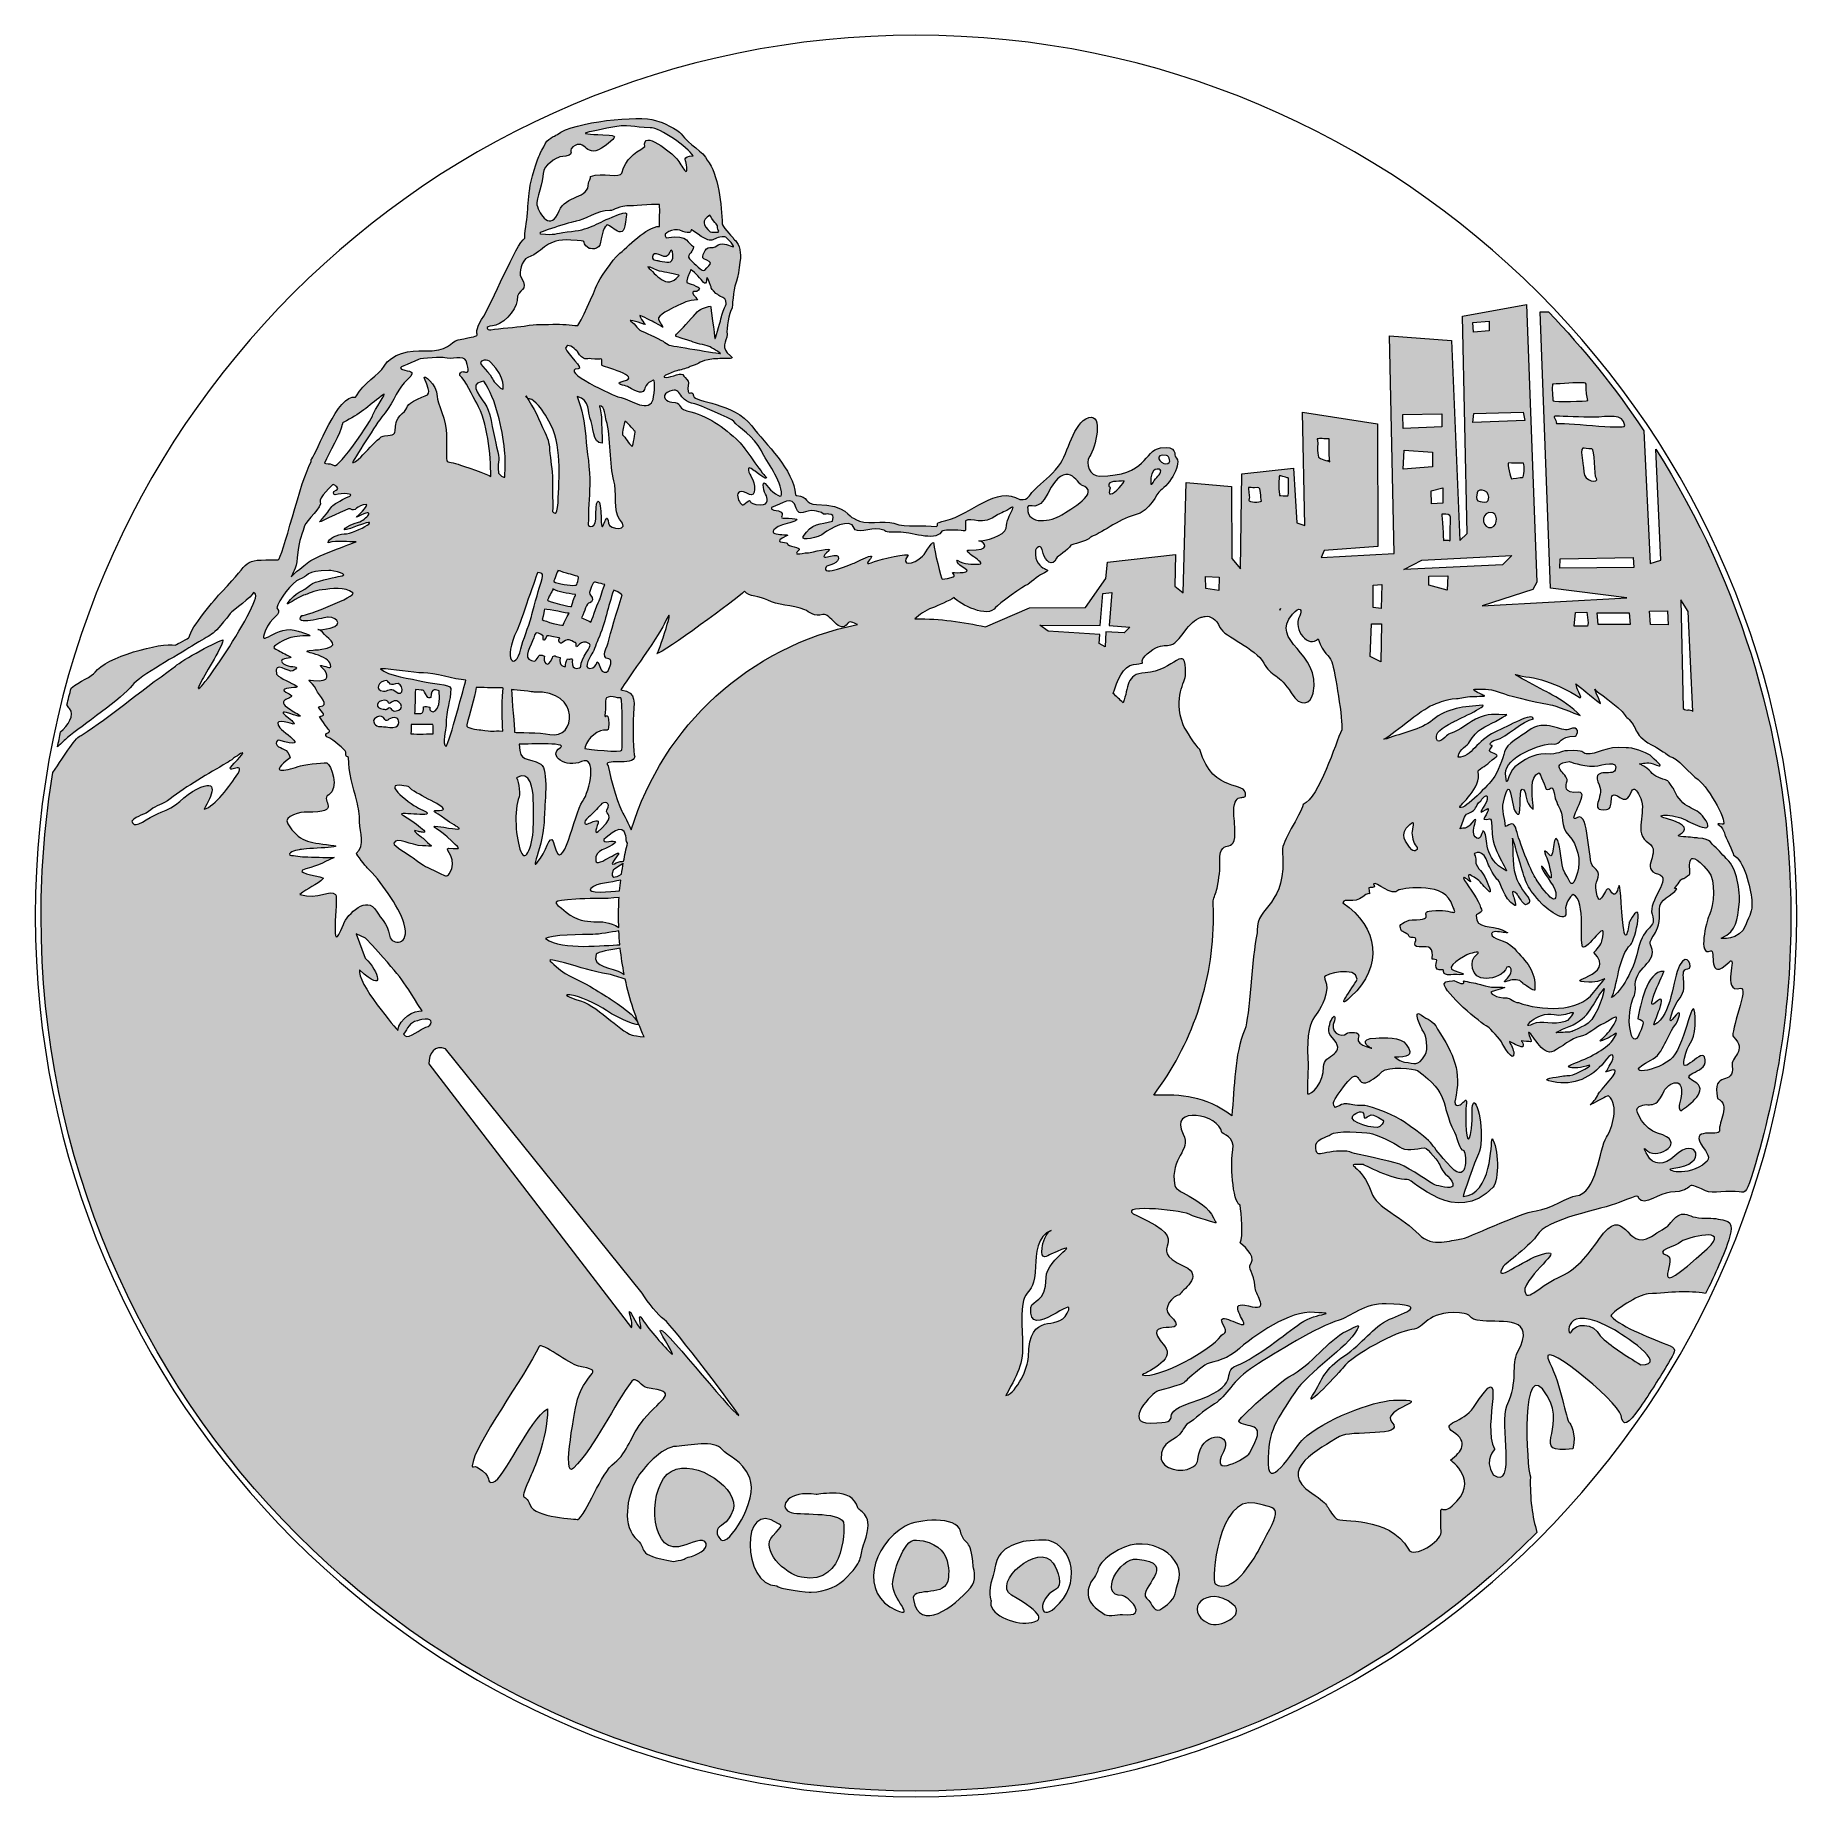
# Model space of a CAD drawing. Header units: inches. Extents: x 50 to 350, y -350 to -50.
import ezdxf

# ---------------------------------------------------------------- set-up
doc = ezdxf.new("R2010")
doc.units = ezdxf.units.IN
doc.header["$MEASUREMENT"] = 0
doc.layers.add('Layer 1', color=7, linetype='Continuous')

msp = doc.modelspace()

# ---------------------------------------------------------------- hatches: boundary and pattern name
at = {"layer": 'Layer 1', "true_color": 0x231f20}
h = msp.add_hatch(color=250, dxfattribs=at)
edge = h.paths.add_edge_path()
edge.add_spline(control_points=[(292.58, -255.06), (291.3, -255.12), (287.87, -256.55), (285.68, -254.24), (282.95, -251.33), (278.33, -249.6), (277.55, -247.11), (276.05, -242.31), (272.4, -242.23), (276.05, -242.31), (276.25, -242.31), (281.33, -245.08), (283.64, -244.88), (284.69, -244.79), (292, -252.96), (298.27, -246.16), (299.34, -244.99), (299.25, -239.34), (298.1, -237.93), (297.92, -238.61), (298.04, -247.53), (293.16, -247.75), (293.09, -247.76), (295.38, -241.23), (295.6, -240.92), (296.89, -239.1), (296.12, -232.25), (295.02, -231.78), (294.51, -232.05), (294.78, -234.22), (294.74, -234.76), (294.42, -239.22), (293.72, -238.68), (293.66, -235.49), (293.64, -234.32), (293.62, -232.92), (293.62, -232.86), (294.1, -229.41), (292.97, -233.16), (291.81, -232.04), (291.8, -231.83), (291.76, -231.61), (291.81, -231.4), (292.97, -226.39), (291.6, -223.61), (288.82, -219.26), (287.98, -217.66), (287.16, -217.71), (286.08, -216.9), (284.3, -215.55), (286.19, -219.34), (286.22, -219.38), (286.97, -220.29), (287.29, -222.77), (286.73, -223.63), (285.33, -225.81), (285.05, -225.03), (283.22, -224.89), (282.58, -224.84), (281.51, -224), (281.5, -224.05), (283.57, -223.96), (284.95, -223.98), (283.5, -221.89), (282.55, -220.52), (279.77, -220.71), (278.3, -220.78), (275.15, -220.93), (277.03, -222.34), (277.37, -222.44), (278.71, -222.83), (274.8, -222.04), (275.33, -220.86), (276.01, -219.36), (273.47, -219.91), (273.45, -219.93), (272.33, -221.04), (270.31, -219.5), (271.25, -217.87), (271.75, -215.44), (269.47, -219.24), (270.64, -220.43), (273.95, -223.8), (269.24, -223.41), (269.41, -225.71), (269.6, -228.16), (267.25, -230.7), (266.7, -230.28), (266.61, -228.51), (266.84, -226.39), (266.74, -224.31), (266.33, -215.4), (269.05, -218.22), (269.99, -212.32), (269.93, -211.13), (269.56, -210.93), (269.56, -210.35), (269.56, -210.01), (275.02, -208.37), (275.13, -210.75), (275.15, -211.23), (270.78, -216.74), (274.08, -213.73), (279.71, -208.59), (278.75, -201.85), (272.68, -197.75), (272.98, -196.78), (274.51, -198.06), (276.12, -196.71), (277.68, -195.4), (277.2, -197.2), (277.11, -195.19), (277.74, -194.97), (278.4, -195.43), (277.92, -194.5), (278.35, -193.99), (281, -196.9), (282.23, -195.56), (282.3, -195.48), (289.42, -194.03), (291.06, -197.55), (292.56, -200.79), (291.7, -198.65), (287.83, -199.11), (285.28, -199.4), (289.02, -200.61), (284.51, -200.67), (283.76, -200.68), (283.29, -201), (282.92, -201.22), (282.28, -201.6), (282.46, -201.7), (282.54, -202.03), (282.7, -202.73), (282.65, -202.47), (283.62, -203.02), (284.24, -203.38), (283.62, -203.67), (284.67, -203.67), (285.91, -203.68), (284.03, -205.3), (285.68, -205.27), (286.81, -205.24), (288.01, -204.97), (287.95, -206.74), (287.92, -207.71), (287.64, -207.2), (288.66, -207.46), (288.97, -207.54), (287.69, -209.47), (289.7, -209.15), (290.12, -209.08), (289.28, -210.15), (291.07, -210.01), (292.19, -209.91), (295.04, -210.25), (291.65, -209.31), (289.8, -208.8), (293.4, -206.74), (294.23, -206.44), (294.5, -206.34), (296.67, -205.8), (295.44, -206.59), (294.21, -207.38), (294.41, -210.78), (297.08, -210.65), (298.48, -210.59), (300.12, -210.01), (300.64, -208.71), (301.18, -208.35), (301.92, -209.39), (300.73, -210.57), (299.01, -212.28), (302.16, -209.78), (303.33, -211.46), (303.33, -211.47), (305.35, -212.93), (305.37, -212.61), (305.59, -209.13), (303.94, -207.89), (301.91, -205.55), (300.43, -203.85), (297.93, -204.11), (298.03, -203), (298.13, -202.01), (302.6, -203.64), (299.85, -202.38), (298, -201.54), (295.36, -202.29), (295.39, -199.94), (295.39, -199.63), (296.91, -199.34), (296.14, -198.58), (295.97, -197.39), (294.14, -195.16), (293.43, -193.93), (292.96, -193.13), (293.52, -193.46), (294.06, -193.87), (294.37, -194.12), (294.64, -194.48), (294.23, -193.64), (293.95, -193.04), (293.91, -192.5), (295.6, -193.78), (296.83, -194.7), (298.5, -197.43), (297.51, -194.79), (296.53, -192.17), (296.11, -192.64), (295.37, -191.08), (295.21, -190.74), (295.56, -190.3), (295.08, -189.46), (295.01, -189.34), (296.65, -188.29), (297.46, -191.2), (297.49, -191.32), (298.71, -193.7), (299.13, -193.91), (299.62, -194.15), (300, -197.03), (301.96, -198.21), (302.19, -198.35), (302.14, -198.03), (301.85, -197.01), (301.74, -196.58), (301.08, -195.07), (302.36, -196.3), (302.58, -196.51), (303.3, -197.92), (303.83, -198.12), (306.18, -197.15), (301.68, -195.96), (301.68, -190.35), (301.68, -186.07), (301.01, -184.83), (302.88, -191.01), (303.92, -194.48), (304, -195.06), (306.58, -197.94), (306.86, -198.24), (311.2, -202.02), (310.65, -198.99), (310.47, -197.98), (311.41, -196.66), (311.93, -196.36), (314.24, -197.26), (312.79, -205.36), (313.67, -205.32), (314.89, -205.26), (317.94, -199.73), (316.82, -204.3), (316.71, -204.74), (315.86, -205.91), (315.45, -206.21), (319.62, -210.41), (309.33, -211), (314.6, -211.26), (317.57, -211.4), (318.45, -209.04), (315.41, -213.05), (312.79, -216.52), (306.31, -216.1), (302.6, -214.76), (301.93, -214.71), (301.04, -213.93), (300.62, -213.96), (298.86, -214.08), (297.5, -212.94), (298.01, -212.9), (298.08, -212.89), (300, -212.33), (300.3, -212.19), (299.16, -212), (297.95, -212.36), (296.31, -211.7), (295.98, -211.57), (294.75, -211.38), (293.85, -211.17), (293.24, -211.03), (293.24, -210.99), (293.28, -211.29), (293.32, -211.56), (293.12, -211.72), (291.61, -211.01), (291.6, -211), (289.96, -211.01), (289.96, -211.54), (289.96, -213.04), (296.15, -218.31), (297.41, -218.89), (297.69, -219.08), (299.63, -221.19), (299.7, -221.45), (299.79, -221.79), (301.95, -225.39), (301.82, -223.28), (301.8, -222.93), (301.28, -221.81), (301.07, -221.37), (301.31, -221.39), (302.73, -222.39), (303.36, -222.29), (303.75, -221.14), (302.18, -221.16), (303.99, -221.36), (305.3, -221.5), (304.63, -221.41), (304.29, -219.86), (304.84, -219.43), (306.52, -224.12), (308.64, -223.01), (309.67, -222.47), (311.97, -220.68), (312.86, -220.56), (314.82, -220.22), (315.45, -218.96), (317.27, -218.23), (318.18, -217.87), (320.49, -215.79), (318.59, -218.93), (317.42, -220.87), (315.05, -221.94), (317.72, -220.88), (318.49, -220.58), (320.27, -218.84), (318.6, -221.18), (317.48, -222.74), (314.37, -224.25), (312.05, -225.14), (310.3, -225.82), (311.52, -225.89), (312.28, -225.86), (312.87, -225.83), (313.45, -225.78), (314.15, -225.56), (316.28, -224.88), (312.38, -227.12), (311.34, -227.14), (310.7, -227.16), (309.89, -227.3), (309.05, -227.42), (307.33, -227.67), (306.46, -227.95), (309.16, -228.33), (312.66, -228.82), (315.53, -227.16), (317.61, -224.4), (318.82, -222.78), (319.09, -224.01), (318.22, -225.29), (317.98, -225.65), (317.88, -226.23), (317.45, -226.54), (317.27, -226.67), (318.52, -226.21), (318.83, -226.19), (320.14, -226.22), (316.38, -229.81), (316.19, -230.34), (315.61, -231.94), (312.99, -233.12), (316.91, -231.09), (317.14, -230.97), (317.71, -230.64), (317.94, -230.64), (319.78, -232.24), (318.62, -236.06), (317.58, -237.69), (316.42, -239.52), (315.9, -247.39), (312.38, -247.66), (311.25, -247.75), (308.05, -249.89), (305.63, -250.2), (302.52, -250.6), (293.98, -254.99), (292.58, -255.06), (292.58, -255.06), (292.58, -255.06), (292.58, -255.06)], knot_values=[0, 0, 0, 0, 1, 1, 1, 2, 2, 2, 3, 3, 3, 4, 4, 4, 5, 5, 5, 6, 6, 6, 7, 7, 7, 8, 8, 8, 9, 9, 9, 10, 10, 10, 11, 11, 11, 12, 12, 12, 13, 13, 13, 14, 14, 14, 15, 15, 15, 16, 16, 16, 17, 17, 17, 18, 18, 18, 19, 19, 19, 20, 20, 20, 21, 21, 21, 22, 22, 22, 23, 23, 23, 24, 24, 24, 25, 25, 25, 26, 26, 26, 27, 27, 27, 28, 28, 28, 29, 29, 29, 30, 30, 30, 31, 31, 31, 32, 32, 32, 33, 33, 33, 34, 34, 34, 35, 35, 35, 36, 36, 36, 37, 37, 37, 38, 38, 38, 39, 39, 39, 40, 40, 40, 41, 41, 41, 42, 42, 42, 43, 43, 43, 44, 44, 44, 45, 45, 45, 46, 46, 46, 47, 47, 47, 48, 48, 48, 49, 49, 49, 50, 50, 50, 51, 51, 51, 52, 52, 52, 53, 53, 53, 54, 54, 54, 55, 55, 55, 56, 56, 56, 57, 57, 57, 58, 58, 58, 59, 59, 59, 60, 60, 60, 61, 61, 61, 62, 62, 62, 63, 63, 63, 64, 64, 64, 65, 65, 65, 66, 66, 66, 67, 67, 67, 68, 68, 68, 69, 69, 69, 70, 70, 70, 71, 71, 71, 72, 72, 72, 73, 73, 73, 74, 74, 74, 75, 75, 75, 76, 76, 76, 77, 77, 77, 78, 78, 78, 79, 79, 79, 80, 80, 80, 81, 81, 81, 82, 82, 82, 83, 83, 83, 84, 84, 84, 85, 85, 85, 86, 86, 86, 87, 87, 87, 88, 88, 88, 89, 89, 89, 90, 90, 90, 91, 91, 91, 92, 92, 92, 93, 93, 93, 94, 94, 94, 95, 95, 95, 96, 96, 96, 97, 97, 97, 98, 98, 98, 99, 99, 99, 100, 100, 100, 101, 101, 101, 102, 102, 102, 103, 103, 103, 104, 104, 104, 105, 105, 105, 106, 106, 106, 107, 107, 107, 108, 108, 108, 109, 109, 109, 110, 110, 110, 111, 111, 111, 112, 112, 112, 113, 113, 113, 114, 114, 114, 115, 115, 115, 116, 116, 116, 117, 117, 117, 118, 118, 118, 119, 119, 119, 120, 120, 120, 121, 121, 121, 122, 122, 122, 123, 123, 123, 124, 124, 124, 125, 125, 125, 126, 126, 126, 127, 127, 127, 127], degree=3, periodic=1)
edge = h.paths.add_edge_path()
edge.add_spline(control_points=[(200, -149.38), (199.93, -149.38), (199.86, -149.39), (199.8, -149.39), (200.62, -148.73), (201.47, -147.95), (202.79, -147.51), (203.52, -147.26), (205.83, -146.22), (206.49, -145.77), (207.36, -146.89), (212.32, -149.42), (213.56, -147.45), (213.85, -146.98), (218.53, -143.64), (219.02, -143.57), (219.03, -143.57), (220.96, -141.99), (221.45, -141.77), (224.22, -140.52), (220.14, -141.86), (220.33, -137.75), (220.33, -137.74), (221.24, -135.93), (221.68, -138.27), (221.89, -139.42), (223.3, -140.72), (223.94, -139.05), (224.04, -138.79), (225.84, -137.73), (226.37, -136.82), (226.48, -136.8), (229.15, -136.02), (229.43, -135.74), (229.67, -135.49), (229.7, -135.53), (229.93, -135.36), (231.18, -135.05), (234.56, -132.42), (237.17, -131.75), (240.17, -130.98), (240.8, -128.04), (241.65, -127.51), (243.08, -126.62), (245.55, -122.8), (244.17, -121.81), (244, -121.68), (244.52, -119.76), (241.66, -120.27), (238.63, -120.8), (239.54, -125.08), (231.19, -125.08), (229.72, -125.08), (228.67, -123), (229.59, -121.69), (230.55, -120.34), (232.01, -114.36), (229.43, -115.13), (226.68, -115.95), (226.05, -121.11), (224.28, -123.37), (222.84, -125.21), (221.68, -125.91), (220.05, -127.56), (219.09, -128.53), (219.34, -129.09), (217.71, -129.09), (213.7, -126.6), (209.32, -131.68), (205.09, -132.67), (202.79, -133.2), (204.06, -133.09), (203.5, -133.69), (201.12, -133.35), (198.45, -133.91), (196.22, -133.12), (194.68, -132.58), (191.07, -133.48), (189.77, -132.48), (189.57, -132.34), (189.57, -132.34), (189.38, -132.23), (188.6, -132.25), (188.29, -129.91), (183.07, -129.91), (181.11, -129.91), (181.63, -128.48), (179.7, -128.41), (179.58, -128.41), (179.54, -128.36), (179.47, -128.28), (179.22, -124), (174.31, -119.57), (172.05, -116.55), (168.95, -112.4), (162.31, -112.68), (162.12, -111.41), (161.91, -109.95), (160.86, -112.4), (161.24, -109.2), (161.28, -108.87), (160.74, -108.38), (160.48, -108.04), (160.23, -107.17), (158.35, -108.29), (157.46, -108.29), (156.07, -108.29), (159, -107.14), (159.56, -107.05), (160.01, -106.99), (161.19, -106.66), (161.52, -106.44), (163.69, -105.8), (162.67, -105.52), (165.52, -105.13), (165.83, -105.08), (167.25, -105.08), (168.16, -105.05), (168.48, -105.04), (169.02, -105.06), (168.43, -104.61), (166.56, -103.19), (167.73, -102.23), (167.85, -100.92), (167.65, -100.06), (168.14, -97.25), (168.67, -96.49), (168.72, -96.41), (168.86, -93.37), (169.33, -92.22), (169.55, -91.71), (170.39, -87.4), (170.03, -87.08), (170.14, -85.37), (168.94, -84.9), (168.85, -84.5), (168.49, -84.23), (166.97, -82.38), (166.97, -82.15), (166.97, -79.09), (166.35, -73.59), (164.46, -71.27), (163.82, -69.83), (161.35, -68.67), (160.03, -66.82), (159.47, -66.04), (156.71, -64.75), (155.78, -64.56), (155.78, -64.56), (155.62, -64.51), (155.62, -64.51), (152.94, -63.57), (141.72, -64.73), (138.92, -66.89), (138.38, -67.3), (137.2, -67.45), (136.62, -68.98), (136.48, -69.34), (136.01, -69.82), (135.94, -70.33), (135.6, -70.65), (134.2, -75.21), (134.25, -76.03), (134.25, -76.05), (133.87, -78.67), (133.87, -79.54), (133.87, -81.44), (133.37, -82.67), (133.37, -84.56), (131.97, -85.37), (127.71, -95.84), (126.03, -98.44), (123.8, -101.91), (127.49, -100.71), (122.05, -101.89), (120.64, -102.2), (120.47, -104), (116.21, -103.74), (113.93, -103.61), (110.61, -104.21), (109.4, -106.37), (108.59, -107.81), (105.8, -109.32), (104.74, -111.4), (104.74, -111.4), (104.54, -111.64), (104.54, -111.64), (101.58, -110.98), (97.92, -121.19), (97.08, -122.17), (96.94, -122.34), (97.02, -122.34), (97.02, -122.67), (95.24, -125.39), (92.09, -139.34), (91.35, -139.34), (84.7, -139.34), (87.11, -139.36), (81.86, -144.71), (80.5, -146.1), (76.52, -150.82), (76.22, -152.52), (76.18, -152.73), (74.18, -153.65), (73.83, -153.88), (71.46, -153.32), (61.9, -155.96), (60.2, -158.5), (59.72, -159.21), (57.49, -160.04), (56.13, -161.19), (55.87, -162.15), (55.62, -163.12), (55.38, -164.08), (55.5, -164.27), (55.65, -164.47), (55.84, -164.67), (56.8, -165.7), (55.54, -167.63), (54.33, -168.63), (54.15, -169.49), (53.97, -170.35), (53.8, -171.21), (54.47, -170.55), (55.05, -170), (55.51, -169.61), (57.84, -167.69), (64.94, -162.83), (66.5, -160.73), (67.86, -159.02), (74.44, -155.48), (76.65, -154.06), (80.42, -151.62), (79.72, -152.91), (83.22, -148.5), (83.66, -147.94), (86.95, -145.6), (87.19, -144.93), (90.06, -144.93), (74.75, -166.84), (78.31, -159.98), (78.88, -158.87), (82.22, -153.47), (81.97, -152.99), (81.49, -152.9), (74.83, -156.51), (73.89, -157.45), (66.93, -162.42), (63.15, -165.77), (57.85, -169.25), (57.01, -169.34), (55.03, -172.56), (53.02, -175.55), (51.69, -183.52), (51, -191.7), (51, -200.04), (51, -282.33), (117.71, -349.04), (200, -349.04), (241.35, -349.04), (278.76, -332.2), (305.76, -305), (304.97, -302.41), (304.53, -299.19), (304.63, -295.51), (304.05, -294.42), (302.83, -273.85), (307.5, -281.7), (311.04, -287.64), (304.17, -291.64), (311.88, -290.77), (312.49, -287.99), (311.46, -286.5), (311.2, -286.22), (310.75, -285.74), (309.82, -279.72), (307.92, -276.14), (305.04, -270.73), (319.64, -282.64), (320.07, -285.08), (320.41, -286.94), (321.16, -286.87), (323.38, -283.6), (325.04, -281.14), (326.64, -278.64), (328.16, -276.09), (329.17, -274.39), (329.69, -273.79), (328.44, -273.23), (325.52, -271.95), (320.25, -270.16), (318.31, -268.11), (318.89, -267.16), (322.95, -264.5), (324.7, -264.37), (328.67, -264.08), (331.49, -263.79), (334.47, -264.29), (335.24, -262.7), (337.15, -258.9), (338.16, -255.94), (338.89, -253.83), (339.34, -252.21), (337.75, -251.84), (336.8, -251.63), (335.69, -251.39), (334.47, -251.45), (330.81, -251.62), (330.92, -249.05), (328.02, -252.83), (328.01, -252.84), (326.47, -253.82), (325.24, -254.57), (320.66, -257.4), (321, -248.42), (316.28, -255.1), (314.38, -257.8), (312.43, -260.29), (309.33, -261.62), (305.9, -263.1), (303.73, -266.3), (303.67, -263.42), (305.01, -260.07), (310.81, -256.43), (306.68, -257.58), (303.37, -258.5), (298.03, -262.98), (300.05, -259.62), (300.05, -259.57), (305.15, -255.62), (305.75, -254.41), (307.21, -251.52), (316.95, -249.99), (319.75, -248.81), (323.55, -247.21), (322.89, -247.78), (323.1, -248.1), (324.04, -249.51), (326.7, -247.14), (328.48, -247.06), (333.36, -246.83), (330.29, -244.72), (334.46, -246.82), (335.59, -247.39), (338.42, -246.65), (340.2, -247), (341.38, -247.23), (341.57, -246.77), (342.56, -243.52), (346.75, -229.77), (349, -215.17), (349, -200.04), (349, -170.79), (340.57, -143.51), (326, -120.5), (326, -120.5), (326.87, -139.41), (326.87, -139.41), (326.87, -139.41), (325.02, -139.99), (325.02, -139.99), (325.02, -139.99), (323.98, -117.38), (323.98, -117.38), (319.15, -110.16), (313.71, -103.38), (307.74, -97.12), (307.74, -97.12), (306.31, -97.13), (306.31, -97.13), (306.31, -97.13), (308.06, -144.17), (308.06, -144.17), (308.06, -144.17), (321.07, -145.8), (321.07, -145.8), (321.07, -145.8), (296.44, -147.19), (296.44, -147.19), (296.44, -147.19), (305.04, -144.41), (305.04, -144.41), (305.04, -144.41), (305.73, -143.13), (305.73, -143.13), (305.73, -143.13), (303.99, -95.85), (303.99, -95.85), (303.99, -95.85), (293.07, -97.82), (293.07, -97.82), (293.07, -97.82), (293.89, -134.88), (293.89, -134.88), (293.89, -134.88), (292.61, -136.04), (292.61, -136.04), (292.61, -136.04), (291.21, -102.01), (291.21, -102.01), (291.21, -102.01), (280.64, -101.19), (280.64, -101.19), (280.64, -101.19), (281.46, -138.25), (281.46, -138.25), (281.46, -138.25), (269.03, -138.95), (269.03, -138.95), (269.03, -138.95), (269.49, -137.78), (269.49, -137.78), (269.49, -137.78), (278.67, -137.09), (278.67, -137.09), (278.67, -137.09), (278.59, -116.18), (278.59, -116.18), (278.59, -116.18), (265.83, -114.2), (265.83, -114.2), (265.83, -114.2), (266.24, -133.49), (266.24, -133.49), (266.24, -133.49), (264.84, -133.02), (264.84, -133.02), (264.84, -133.02), (264.29, -123.73), (264.29, -123.73), (264.29, -123.73), (255.49, -124.71), (255.49, -124.71), (255.49, -124.71), (255.28, -140.86), (255.28, -140.86), (255.28, -140.86), (253.79, -139.12), (253.79, -139.12), (253.79, -139.12), (253.76, -126.87), (253.76, -126.87), (253.76, -126.87), (246.01, -126.17), (246.01, -126.17), (246.01, -126.17), (245.5, -144.99), (245.5, -144.99), (245.5, -144.99), (244.06, -143.83), (244.06, -143.83), (244.06, -143.83), (244.17, -138.42), (244.17, -138.42), (244.17, -138.42), (232.61, -139.75), (232.61, -139.75), (232.61, -139.75), (232.32, -142.55), (232.32, -142.55), (232.32, -142.55), (228.89, -147.48), (228.89, -147.48), (228.89, -147.48), (219.31, -147.54), (219.31, -147.54), (219.31, -147.54), (211.81, -150.77), (211.81, -150.77), (208.02, -149.87), (204.07, -149.38), (200, -149.38), (200, -149.38), (200, -149.38), (200, -149.38)], knot_values=[0, 0, 0, 0, 1, 1, 1, 2, 2, 2, 3, 3, 3, 4, 4, 4, 5, 5, 5, 6, 6, 6, 7, 7, 7, 8, 8, 8, 9, 9, 9, 10, 10, 10, 11, 11, 11, 12, 12, 12, 13, 13, 13, 14, 14, 14, 15, 15, 15, 16, 16, 16, 17, 17, 17, 18, 18, 18, 19, 19, 19, 20, 20, 20, 21, 21, 21, 22, 22, 22, 23, 23, 23, 24, 24, 24, 25, 25, 25, 26, 26, 26, 27, 27, 27, 28, 28, 28, 29, 29, 29, 30, 30, 30, 31, 31, 31, 32, 32, 32, 33, 33, 33, 34, 34, 34, 35, 35, 35, 36, 36, 36, 37, 37, 37, 38, 38, 38, 39, 39, 39, 40, 40, 40, 41, 41, 41, 42, 42, 42, 43, 43, 43, 44, 44, 44, 45, 45, 45, 46, 46, 46, 47, 47, 47, 48, 48, 48, 49, 49, 49, 50, 50, 50, 51, 51, 51, 52, 52, 52, 53, 53, 53, 54, 54, 54, 55, 55, 55, 56, 56, 56, 57, 57, 57, 58, 58, 58, 59, 59, 59, 60, 60, 60, 61, 61, 61, 62, 62, 62, 63, 63, 63, 64, 64, 64, 65, 65, 65, 66, 66, 66, 67, 67, 67, 68, 68, 68, 69, 69, 69, 70, 70, 70, 71, 71, 71, 72, 72, 72, 73, 73, 73, 74, 74, 74, 75, 75, 75, 76, 76, 76, 77, 77, 77, 78, 78, 78, 79, 79, 79, 80, 80, 80, 81, 81, 81, 82, 82, 82, 83, 83, 83, 84, 84, 84, 85, 85, 85, 86, 86, 86, 87, 87, 87, 88, 88, 88, 89, 89, 89, 90, 90, 90, 91, 91, 91, 92, 92, 92, 93, 93, 93, 94, 94, 94, 95, 95, 95, 96, 96, 96, 97, 97, 97, 98, 98, 98, 99, 99, 99, 100, 100, 100, 101, 101, 101, 102, 102, 102, 103, 103, 103, 104, 104, 104, 105, 105, 105, 106, 106, 106, 107, 107, 107, 108, 108, 108, 109, 109, 109, 110, 110, 110, 111, 111, 111, 112, 112, 112, 113, 113, 113, 114, 114, 114, 115, 115, 115, 116, 116, 116, 117, 117, 117, 118, 118, 118, 119, 119, 119, 120, 120, 120, 121, 121, 121, 122, 122, 122, 123, 123, 123, 124, 124, 124, 125, 125, 125, 126, 126, 126, 127, 127, 127, 128, 128, 128, 129, 129, 129, 130, 130, 130, 131, 131, 131, 132, 132, 132, 133, 133, 133, 134, 134, 134, 135, 135, 135, 136, 136, 136, 137, 137, 137, 138, 138, 138, 139, 139, 139, 140, 140, 140, 141, 141, 141, 142, 142, 142, 143, 143, 143, 144, 144, 144, 145, 145, 145, 146, 146, 146, 147, 147, 147, 148, 148, 148, 149, 149, 149, 150, 150, 150, 151, 151, 151, 152, 152, 152, 153, 153, 153, 154, 154, 154, 155, 155, 155, 156, 156, 156, 157, 157, 157, 158, 158, 158, 158], degree=3, periodic=1)
edge = h.paths.add_edge_path()
edge.add_spline(control_points=[(233.57, -162.11), (234.15, -162.62), (234.72, -163.14), (235.27, -163.68), (236.3, -161.13), (235.64, -158.74), (239.05, -158.58), (243.95, -158.36), (246.01, -153.14), (245.91, -158.78), (245.89, -160.3), (243.76, -162.56), (245.5, -167.42), (245.8, -168.26), (247.81, -171.19), (248.34, -171.62), (250.64, -179.59), (256.41, -176.68), (256.1, -179.53), (256.01, -180.34), (253.57, -178.4), (254.24, -183.87), (254.27, -184.11), (254.27, -184.76), (254.28, -185.02), (254.74, -190.56), (251.29, -185.5), (251.77, -191.6), (251.8, -191.99), (251.44, -194.83), (251.28, -195.26), (251.03, -196.14), (250.8, -196.83), (250.59, -197.39), (250.64, -198.27), (250.66, -199.15), (250.66, -200.04), (250.66, -211.47), (246.88, -222.01), (240.5, -230.49), (245.28, -230.47), (249.13, -230.52), (253.78, -234.06), (254.26, -229.09), (254.2, -223.66), (255.99, -219.34), (256.85, -217.26), (257.13, -207), (258.12, -202.85), (258.12, -202.85), (258.13, -202.44), (258.13, -202.44), (257.88, -198.19), (263.33, -198.4), (262.39, -188.86), (262.25, -187.41), (265.43, -182.89), (265.93, -181.01), (268.66, -179.83), (271.46, -170.51), (272.51, -168.32), (272.73, -166.83), (271.37, -158.37), (270.8, -156.7), (270.38, -155.46), (269.36, -155.5), (268.51, -152.78), (266.99, -154.51), (264.05, -151.34), (265.35, -148.88), (265.82, -147.97), (265.46, -147.04), (264.11, -148.59), (259.99, -153.31), (269.14, -154.97), (267.63, -162.06), (267.26, -163.79), (265.53, -164.71), (263.88, -161.98), (261.97, -158.81), (260.41, -159.19), (259.25, -156.96), (257.86, -154.3), (252.53, -152.53), (251.77, -150.86), (251.1, -149.38), (250.17, -148.88), (249.22, -148.97), (249, -149.02), (248.78, -149.07), (248.56, -149.12), (247.53, -149.48), (246.53, -150.41), (245.82, -151.44), (242.84, -155.73), (242.87, -152.6), (239.8, -155), (237.03, -157.17), (240.16, -156.79), (237.02, -157.15), (235.24, -157.35), (234.28, -159.99), (233.57, -162.11), (233.57, -162.11), (233.57, -162.11), (233.57, -162.11)], knot_values=[0, 0, 0, 0, 1, 1, 1, 2, 2, 2, 3, 3, 3, 4, 4, 4, 5, 5, 5, 6, 6, 6, 7, 7, 7, 8, 8, 8, 9, 9, 9, 10, 10, 10, 11, 11, 11, 12, 12, 12, 13, 13, 13, 14, 14, 14, 15, 15, 15, 16, 16, 16, 17, 17, 17, 18, 18, 18, 19, 19, 19, 20, 20, 20, 21, 21, 21, 22, 22, 22, 23, 23, 23, 24, 24, 24, 25, 25, 25, 26, 26, 26, 27, 27, 27, 28, 28, 28, 29, 29, 29, 30, 30, 30, 31, 31, 31, 32, 32, 32, 33, 33, 33, 34, 34, 34, 35, 35, 35, 35], degree=3, periodic=1)
edge = h.paths.add_edge_path()
edge.add_spline(control_points=[(153.69, -220.6), (152.75, -220.47), (151.86, -220.36), (151.64, -220.29), (149.5, -219.58), (145.54, -214.98), (142.23, -214.26), (141.64, -214.13), (138.8, -212.92), (141.97, -213.61), (143.18, -213.87), (146.82, -215.61), (147.8, -216.42), (148.35, -216.88), (152.01, -218.61), (152.71, -218.55), (152.71, -217.23), (149, -214.78), (147.9, -214.09), (147.57, -213.89), (145.06, -212.33), (145.05, -212.32), (143.73, -211.3), (140.35, -210.26), (138.77, -208.68), (137.63, -207.54), (136.37, -206.94), (140.14, -207.99), (142.98, -208.78), (144.74, -209.36), (147.62, -209.92), (148.47, -210.08), (149.6, -210.47), (150.48, -210.77), (151.22, -214.18), (152.3, -217.48), (153.69, -220.6), (153.69, -220.6), (153.69, -220.6), (153.69, -220.6)], knot_values=[0, 0, 0, 0, 1, 1, 1, 2, 2, 2, 3, 3, 3, 4, 4, 4, 5, 5, 5, 6, 6, 6, 7, 7, 7, 8, 8, 8, 9, 9, 9, 10, 10, 10, 11, 11, 11, 12, 12, 12, 13, 13, 13, 13], degree=3, periodic=1)
edge = h.paths.add_edge_path()
edge.add_spline(control_points=[(150.31, -209.96), (150.2, -209.88), (150.07, -209.8), (149.94, -209.72), (148.31, -208.7), (144.75, -208.8), (145.54, -206.52), (145.68, -206.12), (148.13, -205.73), (149.63, -205.48), (149.79, -206.99), (150.02, -208.49), (150.31, -209.96), (150.31, -209.96), (150.31, -209.96), (150.31, -209.96)], knot_values=[0, 0, 0, 0, 1, 1, 1, 2, 2, 2, 3, 3, 3, 4, 4, 4, 5, 5, 5, 5], degree=3, periodic=1)
edge = h.paths.add_edge_path()
edge.add_spline(control_points=[(149.57, -204.89), (146.96, -204.96), (139.9, -205.91), (136.91, -203.86), (137.4, -203.22), (143.61, -203.12), (144.94, -203.13), (146.05, -203.15), (148.09, -202.7), (149.4, -202.55), (149.44, -203.34), (149.5, -204.12), (149.57, -204.89), (149.57, -204.89), (149.57, -204.89), (149.57, -204.89)], knot_values=[0, 0, 0, 0, 1, 1, 1, 2, 2, 2, 3, 3, 3, 4, 4, 4, 5, 5, 5, 5], degree=3, periodic=1)
edge = h.paths.add_edge_path()
edge.add_spline(control_points=[(149.38, -201.97), (146.25, -199.86), (144.15, -202.28), (140.43, -199.34), (137.91, -197.36), (137.78, -197.57), (142.04, -197.13), (143.77, -196.95), (147.12, -197.17), (149.44, -196.83), (149.38, -197.89), (149.34, -198.97), (149.34, -200.04), (149.34, -200.69), (149.36, -201.33), (149.38, -201.97), (149.38, -201.97), (149.38, -201.97), (149.38, -201.97)], knot_values=[0, 0, 0, 0, 1, 1, 1, 2, 2, 2, 3, 3, 3, 4, 4, 4, 5, 5, 5, 6, 6, 6, 6], degree=3, periodic=1)
edge = h.paths.add_edge_path()
edge.add_spline(control_points=[(149.53, -195.73), (149.48, -195.73), (149.44, -195.73), (149.39, -195.74), (148.24, -195.79), (143.6, -196.31), (144.64, -195.29), (145.72, -194.3), (148.03, -194.35), (149.72, -193.87), (149.64, -194.49), (149.58, -195.11), (149.53, -195.73), (149.53, -195.73), (149.53, -195.73), (149.53, -195.73)], knot_values=[0, 0, 0, 0, 1, 1, 1, 2, 2, 2, 3, 3, 3, 4, 4, 4, 5, 5, 5, 5], degree=3, periodic=1)
edge = h.paths.add_edge_path()
edge.add_spline(control_points=[(149.85, -192.86), (148.81, -193.48), (147.85, -193.83), (148.43, -192.22), (148.5, -192.04), (149.69, -191.4), (150.14, -191.01), (150.03, -191.62), (149.94, -192.24), (149.85, -192.86), (149.85, -192.86), (149.85, -192.86), (149.85, -192.86)], knot_values=[0, 0, 0, 0, 1, 1, 1, 2, 2, 2, 3, 3, 3, 4, 4, 4, 4], degree=3, periodic=1)
edge = h.paths.add_edge_path()
edge.add_spline(control_points=[(150.21, -190.69), (150.1, -190.68), (149.91, -190.69), (149.62, -190.73), (148.81, -190.86), (147.32, -192.12), (149.11, -189.78), (150.53, -187.93), (145.57, -191.97), (145.45, -190.58), (145.27, -188.5), (147.47, -188.82), (148.83, -187.46), (148.66, -186.79), (146.55, -187.9), (146.82, -186.96), (147.76, -186.3), (150.01, -183.91), (150.59, -186.32), (150.73, -186.89), (150.51, -187.2), (150.89, -187.58), (150.63, -188.6), (150.4, -189.64), (150.21, -190.69), (150.21, -190.69), (150.21, -190.69), (150.21, -190.69)], knot_values=[0, 0, 0, 0, 1, 1, 1, 2, 2, 2, 3, 3, 3, 4, 4, 4, 5, 5, 5, 6, 6, 6, 7, 7, 7, 8, 8, 8, 9, 9, 9, 9], degree=3, periodic=1)
edge = h.paths.add_edge_path()
edge.add_spline(control_points=[(151.52, -185.3), (150.73, -183.7), (150.01, -182.28), (149.92, -182.14), (148.94, -180.63), (147.57, -174.49), (147.55, -174.45), (146.42, -173.04), (151.94, -174.51), (152.11, -172.87), (151.77, -172.52), (151.86, -167.6), (151.86, -166.73), (151.86, -163.48), (152.72, -161.96), (149.74, -161.46), (149.65, -161.44), (156.23, -152.22), (157.1, -150.32), (159.63, -144.77), (155.87, -156.11), (155.87, -155.32), (157.06, -155.21), (169.41, -145.95), (170.82, -144.7), (171.5, -145.62), (173.39, -145.5), (174.76, -146.24), (176.3, -147.07), (178.89, -147.02), (181.09, -147.87), (181.78, -148.14), (182.69, -149.12), (184.16, -148.67), (185.37, -148.29), (187.01, -152.25), (188.37, -150.15), (188.65, -149.71), (189.31, -150), (190.03, -150.37), (171.67, -154.03), (156.89, -167.62), (151.52, -185.3), (151.52, -185.3), (151.52, -185.3), (151.52, -185.3)], knot_values=[0, 0, 0, 0, 1, 1, 1, 2, 2, 2, 3, 3, 3, 4, 4, 4, 5, 5, 5, 6, 6, 6, 7, 7, 7, 8, 8, 8, 9, 9, 9, 10, 10, 10, 11, 11, 11, 12, 12, 12, 13, 13, 13, 14, 14, 14, 15, 15, 15, 15], degree=3, periodic=1)
edge = h.paths.add_edge_path()
edge.add_spline(control_points=[(151.57, -270.14), (151.57, -270.14), (117.03, -225.15), (117.03, -225.15), (117.03, -223.51), (118.08, -221.82), (119.88, -222.64), (119.88, -222.64), (153.38, -264.26), (153.38, -264.26), (154.37, -265.88), (156.06, -267.98), (157.1, -268.73), (158.55, -269.77), (170.21, -285.22), (169.82, -285.04), (168.29, -284.35), (156.03, -268.49), (156.45, -270.73), (156.54, -271.21), (159.23, -275.35), (158.37, -274.57), (157.28, -273.57), (154.37, -270.22), (153.61, -268.98), (151.92, -266.18), (154.1, -272.31), (152.59, -269.63), (149.89, -264.86), (152, -268.92), (151.57, -270.14), (151.57, -270.14), (151.57, -270.14), (151.57, -270.14)], knot_values=[0, 0, 0, 0, 1, 1, 1, 2, 2, 2, 3, 3, 3, 4, 4, 4, 5, 5, 5, 6, 6, 6, 7, 7, 7, 8, 8, 8, 9, 9, 9, 10, 10, 10, 11, 11, 11, 11], degree=3, periodic=1)
edge = h.paths.add_edge_path()
edge.add_spline(control_points=[(112.73, -220.13), (113.46, -219.12), (113.69, -218.12), (115.08, -217.83), (115.71, -217.7), (115.37, -217.62), (116.4, -217.55), (117.87, -217.44), (117.64, -218.66), (116.53, -218.95), (115.78, -219.14), (113.6, -221), (112.99, -220.39), (112.9, -220.3), (112.72, -220.14), (112.73, -220.13), (112.73, -220.13), (112.73, -220.13), (112.73, -220.13)], knot_values=[0, 0, 0, 0, 1, 1, 1, 2, 2, 2, 3, 3, 3, 4, 4, 4, 5, 5, 5, 6, 6, 6, 6], degree=3, periodic=1)
edge = h.paths.add_edge_path()
edge.add_spline(control_points=[(124.41, -293.64), (124.7, -290.12), (133.58, -278.16), (135.81, -273.31), (136.16, -272.53), (141, -276.33), (142.51, -276.66), (147.18, -277.66), (144.06, -277.12), (142.35, -282.3), (142.11, -283.03), (139.58, -296.11), (141.65, -294.06), (145.41, -290.33), (148.59, -283.11), (151.6, -279.23), (152.29, -278.33), (153.33, -280.25), (154.25, -280.37), (159.81, -281.1), (156.74, -282), (153.67, -285.71), (151.25, -288.64), (150.99, -291.35), (148.64, -293.11), (146.32, -294.86), (143.81, -302.02), (142.39, -302.76), (142.36, -302.78), (134.98, -302.4), (134.3, -300.36), (133.43, -297.71), (132.08, -300.64), (134.47, -295.2), (134.68, -294.73), (137.21, -289.38), (137.27, -283.91), (134.2, -285.72), (129.75, -296.04), (127.98, -296.41), (126.57, -296.71), (128.21, -295.53), (125.25, -293.87), (124.75, -293.59), (124.37, -294.1), (124.41, -293.64), (124.41, -293.64), (124.41, -293.64), (124.41, -293.64)], knot_values=[0, 0, 0, 0, 1, 1, 1, 2, 2, 2, 3, 3, 3, 4, 4, 4, 5, 5, 5, 6, 6, 6, 7, 7, 7, 8, 8, 8, 9, 9, 9, 10, 10, 10, 11, 11, 11, 12, 12, 12, 13, 13, 13, 14, 14, 14, 15, 15, 15, 16, 16, 16, 16], degree=3, periodic=1)
edge = h.paths.add_edge_path()
edge.add_spline(control_points=[(158.71, -309.93), (151.91, -308.78), (154.31, -307.75), (152.6, -306.33), (149.85, -304.03), (150.7, -298.96), (152.47, -295.8), (153.42, -294.12), (156.68, -290.37), (159.21, -290.32), (161.42, -290.28), (165.63, -289.11), (167, -290.88), (167.82, -291.93), (170.41, -292.51), (171.69, -295.71), (173.19, -299.43), (168.02, -307.55), (166.79, -306.22), (166.21, -305.59), (166.02, -305.25), (166.18, -304.5), (166.36, -303.67), (167.9, -303.84), (168.88, -301.14), (170.05, -297.88), (162.68, -292.19), (158.29, -294.58), (154.4, -296.7), (154.43, -308.24), (159.53, -307.43), (161.14, -307.17), (163.19, -305.9), (164.01, -306.54), (164.96, -307.29), (163.37, -308.64), (161.74, -309.07), (160.04, -309.52), (161.25, -309.5), (158.71, -309.93), (158.71, -309.93), (158.71, -309.93), (158.71, -309.93)], knot_values=[0, 0, 0, 0, 1, 1, 1, 2, 2, 2, 3, 3, 3, 4, 4, 4, 5, 5, 5, 6, 6, 6, 7, 7, 7, 8, 8, 8, 9, 9, 9, 10, 10, 10, 11, 11, 11, 12, 12, 12, 13, 13, 13, 14, 14, 14, 14], degree=3, periodic=1)
edge = h.paths.add_edge_path()
edge.add_spline(control_points=[(176.28, -314.06), (170.36, -314.15), (170, -298.93), (176.49, -303.46), (177.15, -303.92), (177.42, -303.6), (175.6, -305.55), (173.44, -307.87), (177.59, -312.08), (180.51, -312.62), (188.41, -314.09), (187.75, -303.26), (187.64, -303.24), (186.88, -301.32), (179.82, -302.18), (178.43, -301.48), (176.49, -300.52), (178.35, -297.78), (183.01, -298.5), (183.66, -298.59), (189.08, -297.11), (190.1, -300.78), (190.28, -301.44), (193.06, -301.77), (191.21, -306.62), (190.23, -309.21), (191.27, -309.46), (188.36, -312.48), (186.67, -314.24), (184.74, -315.05), (182.15, -315.16), (181.9, -315.17), (176.24, -314.63), (176.28, -314.06), (176.28, -314.06), (176.28, -314.06), (176.28, -314.06)], knot_values=[0, 0, 0, 0, 1, 1, 1, 2, 2, 2, 3, 3, 3, 4, 4, 4, 5, 5, 5, 6, 6, 6, 7, 7, 7, 8, 8, 8, 9, 9, 9, 10, 10, 10, 11, 11, 11, 12, 12, 12, 12], degree=3, periodic=1)
edge = h.paths.add_edge_path()
edge.add_spline(control_points=[(198.16, -303.91), (200.35, -302.68), (206.92, -302.15), (207.58, -304.77), (208.31, -307.67), (209.38, -305.49), (209.76, -310.76), (209.82, -311.52), (210.48, -313.06), (209.27, -314.44), (206.42, -317.66), (200.65, -322.09), (199.55, -316.42), (199.13, -314.22), (204.54, -316.02), (205.36, -313.43), (205.55, -312.83), (206.76, -306.76), (200.06, -306.28), (197.66, -306.11), (196.1, -312.28), (196.02, -313.74), (195.87, -316.22), (200.07, -319.66), (196.64, -318.23), (190.28, -315.57), (192.46, -307.12), (198.16, -303.91), (198.16, -303.91), (198.16, -303.91), (198.16, -303.91)], knot_values=[0, 0, 0, 0, 1, 1, 1, 2, 2, 2, 3, 3, 3, 4, 4, 4, 5, 5, 5, 6, 6, 6, 7, 7, 7, 8, 8, 8, 9, 9, 9, 10, 10, 10, 10], degree=3, periodic=1)
edge = h.paths.add_edge_path()
edge.add_spline(control_points=[(219.23, -320.39), (216.61, -320.73), (212.1, -318.81), (212.79, -316.56), (212.79, -316.55), (212.15, -315.15), (213.02, -312.74), (213.87, -310.37), (213.01, -308.08), (217.92, -306.62), (218.55, -306.43), (221.69, -306.14), (222.63, -306.38), (226.71, -307.42), (228.28, -313.8), (223.67, -317.82), (220.88, -320.25), (220.81, -316.23), (223.61, -314.83), (225.23, -314.03), (224.21, -311.56), (223.35, -310.22), (220.9, -306.44), (212.86, -313.63), (216.27, -315.64), (221.83, -318.92), (221.93, -320.05), (219.23, -320.39), (219.23, -320.39), (219.23, -320.39), (219.23, -320.39)], knot_values=[0, 0, 0, 0, 1, 1, 1, 2, 2, 2, 3, 3, 3, 4, 4, 4, 5, 5, 5, 6, 6, 6, 7, 7, 7, 8, 8, 8, 9, 9, 9, 10, 10, 10, 10], degree=3, periodic=1)
edge = h.paths.add_edge_path()
edge.add_spline(control_points=[(231.75, -318.65), (229.18, -317.22), (228.47, -314.98), (230.39, -312.58), (231.42, -311.3), (230.36, -310.29), (234.49, -307.95), (239.72, -304.99), (246.26, -309.12), (244.61, -313.7), (243.86, -315.78), (244.49, -316.06), (242.02, -317.85), (240.49, -318.97), (240.44, -317.25), (239.26, -316.15), (237.58, -314.59), (245.06, -310.19), (237.66, -309.51), (234.52, -309.22), (231.11, -315.85), (235.09, -315.72), (235.91, -315.7), (240, -319.54), (235.18, -318.96), (234.1, -318.83), (232.59, -319.62), (231.75, -318.65), (231.75, -318.65), (231.75, -318.65), (231.75, -318.65)], knot_values=[0, 0, 0, 0, 1, 1, 1, 2, 2, 2, 3, 3, 3, 4, 4, 4, 5, 5, 5, 6, 6, 6, 7, 7, 7, 8, 8, 8, 9, 9, 9, 10, 10, 10, 10], degree=3, periodic=1)
edge = h.paths.add_edge_path()
edge.add_spline(control_points=[(250.95, -313.73), (250.18, -313.19), (251.59, -298.62), (257.7, -300.01), (262.22, -301.04), (262.35, -300.47), (258.52, -307.73), (257.24, -310.14), (253.76, -315.67), (250.95, -313.73), (250.95, -313.73), (250.95, -313.73), (250.95, -313.73)], knot_values=[0, 0, 0, 0, 1, 1, 1, 2, 2, 2, 3, 3, 3, 4, 4, 4, 4], degree=3, periodic=1)
edge = h.paths.add_edge_path()
edge.add_spline(control_points=[(249.87, -320.5), (245.22, -318.3), (249.55, -313.61), (253.98, -317.23), (256.27, -319.11), (251.62, -321.33), (249.87, -320.5), (249.87, -320.5), (249.87, -320.5), (249.87, -320.5)], knot_values=[0, 0, 0, 0, 1, 1, 1, 2, 2, 2, 3, 3, 3, 3], degree=3, periodic=1)
edge = h.paths.add_edge_path()
edge.add_spline(control_points=[(245.37, -287.61), (245.51, -287.31), (245.85, -286.94), (246.15, -286.56), (247.71, -285.57), (248.68, -284.41), (250.84, -283.09), (253, -281.78), (253.8, -279.06), (257.63, -276.67), (261.28, -274.4), (268.32, -269.87), (272.08, -268.83), (273.88, -268.33), (276.31, -265.92), (280.1, -266.04), (287.68, -266.28), (283.18, -267.51), (280.64, -268.69), (277.78, -270.03), (276.06, -272.8), (272.95, -274.9), (269.47, -277.25), (269.36, -278.68), (267.53, -281.69), (265.93, -284.32), (272.31, -277.51), (272.79, -276.85), (274.29, -274.79), (281.98, -270.65), (284.43, -270.44), (286.87, -270.23), (286.76, -267.24), (292.56, -267.58), (295.11, -267.73), (293.47, -268.67), (296.52, -268.95), (299.83, -269.25), (305.86, -268.09), (302.46, -274.29), (301.3, -276.42), (302.66, -279.12), (300.65, -283.41), (299.28, -286.32), (302.45, -297.85), (298.3, -295.2), (296.61, -292.32), (298.66, -290.94), (298.54, -290.75), (296.19, -286.94), (301.21, -274), (294.95, -283.73), (293.32, -286.27), (289.08, -286.26), (291.52, -287.89), (294.09, -289.61), (293.01, -291.18), (291.03, -292.67), (291.04, -292.75), (296.28, -296.14), (291.31, -300.48), (289.12, -302.39), (289.35, -298.55), (289.42, -305.02), (289.43, -306.43), (284.81, -309.53), (283.85, -307.84), (280.57, -302.04), (272.25, -303.35), (271.61, -302.69), (269.54, -300.54), (270.9, -300.57), (267.4, -298.29), (261.22, -294.28), (268.83, -290.76), (272.13, -288.66), (273.95, -287.51), (283.48, -288.82), (281.06, -286.23), (278.91, -283.92), (289.27, -282.22), (281.3, -282.48), (277.81, -282.6), (269.38, -285.8), (265.92, -289.11), (264.98, -289.77), (260.07, -298.43), (259.97, -293.28), (259.86, -287.51), (261.51, -285.75), (264.51, -281.13), (266.8, -277.59), (273.41, -273.63), (275.13, -270.42), (275.71, -269.34), (275.26, -269.74), (273.31, -270.69), (270.1, -272.25), (267.48, -276.44), (263.49, -278.49), (262.57, -278.97), (254.37, -285.78), (255.03, -286.21), (256.92, -287.45), (259.99, -285.85), (256.81, -291.47), (256.38, -292.24), (249.8, -296.02), (252.35, -291.26), (254.1, -288), (249.12, -287.58), (248.16, -291.62), (247.78, -293.26), (248.18, -293.25), (246.8, -293.98), (245.35, -294.98), (241.88, -294.03), (241.78, -292.49), (241.56, -289.21), (244.42, -289.59), (245.37, -287.61), (245.37, -287.61), (245.37, -287.61), (245.37, -287.61)], knot_values=[0, 0, 0, 0, 1, 1, 1, 2, 2, 2, 3, 3, 3, 4, 4, 4, 5, 5, 5, 6, 6, 6, 7, 7, 7, 8, 8, 8, 9, 9, 9, 10, 10, 10, 11, 11, 11, 12, 12, 12, 13, 13, 13, 14, 14, 14, 15, 15, 15, 16, 16, 16, 17, 17, 17, 18, 18, 18, 19, 19, 19, 20, 20, 20, 21, 21, 21, 22, 22, 22, 23, 23, 23, 24, 24, 24, 25, 25, 25, 26, 26, 26, 27, 27, 27, 28, 28, 28, 29, 29, 29, 30, 30, 30, 31, 31, 31, 32, 32, 32, 33, 33, 33, 34, 34, 34, 35, 35, 35, 36, 36, 36, 37, 37, 37, 38, 38, 38, 39, 39, 39, 40, 40, 40, 41, 41, 41, 41], degree=3, periodic=1)
edge = h.paths.add_edge_path()
edge.add_spline(control_points=[(239.9, -286.35), (235.24, -286.42), (240.17, -281.2), (241.25, -280.89), (247.59, -279.03), (243.86, -280.45), (249.2, -276.51), (250.14, -275.82), (252.36, -275.91), (254.39, -274.2), (257.9, -271.23), (263.56, -267.17), (267.85, -267.5), (272.38, -267.85), (268.33, -267.39), (265.5, -269.36), (262.83, -271.22), (258.16, -275.15), (254.64, -276.54), (251.62, -277.74), (256.16, -279.82), (246.72, -282.93), (240.37, -285.02), (246.57, -286.25), (239.9, -286.35), (239.9, -286.35), (239.9, -286.35), (239.9, -286.35)], knot_values=[0, 0, 0, 0, 1, 1, 1, 2, 2, 2, 3, 3, 3, 4, 4, 4, 5, 5, 5, 6, 6, 6, 7, 7, 7, 8, 8, 8, 9, 9, 9, 9], degree=3, periodic=1)
edge = h.paths.add_edge_path()
edge.add_spline(control_points=[(252.06, -236.85), (252.08, -237.04), (254.44, -237.65), (253.95, -239.82), (253.52, -241.76), (253.86, -248.68), (255.19, -249.24), (255.36, -250.55), (255.84, -254.68), (255.18, -255.68), (255.36, -255.7), (257.96, -257.9), (257.08, -259.12), (256.28, -260.22), (257.63, -260.37), (257.77, -263.38), (257.83, -264.63), (260.5, -267.45), (256.62, -266.41), (253, -265.43), (255.84, -268.6), (255.84, -269.5), (255.84, -270.16), (251.04, -267.19), (252.22, -269.38), (253.32, -271.42), (252.26, -270.96), (251.89, -271.54), (250.45, -273.77), (241.24, -278.91), (238.52, -278.17), (238.73, -277.96), (244.41, -275.62), (242.32, -273.23), (237.46, -267.66), (247.6, -272.2), (243.16, -267.98), (241.91, -266.79), (243.76, -264.62), (244.95, -264.52), (245.03, -263.79), (249.31, -261.36), (245.7, -259.67), (238.12, -256.14), (248.44, -255.88), (237.63, -251.03), (233.28, -249.08), (244.75, -249.92), (246.53, -250.8), (247.8, -251.42), (251.08, -252.27), (251.11, -252.28), (251.11, -252.28), (251.01, -252.09), (251.01, -252.09), (249.55, -248.19), (244.33, -247.25), (244.08, -245.91), (243.16, -240.91), (247, -240.11), (245.49, -237.14), (242.93, -232.14), (251.81, -233.8), (252.06, -236.85), (252.06, -236.85), (252.06, -236.85), (252.06, -236.85)], knot_values=[0, 0, 0, 0, 1, 1, 1, 2, 2, 2, 3, 3, 3, 4, 4, 4, 5, 5, 5, 6, 6, 6, 7, 7, 7, 8, 8, 8, 9, 9, 9, 10, 10, 10, 11, 11, 11, 12, 12, 12, 13, 13, 13, 14, 14, 14, 15, 15, 15, 16, 16, 16, 17, 17, 17, 18, 18, 18, 19, 19, 19, 20, 20, 20, 21, 21, 21, 22, 22, 22, 22], degree=3, periodic=1)
edge = h.paths.add_edge_path()
edge.add_spline(control_points=[(323.44, -276.44), (320.9, -274.89), (318.28, -273.26), (316.51, -271.51), (315.39, -269.13), (312.25, -269.33), (311.56, -270.86), (311, -272.11), (309.81, -265.36), (318.95, -270.49), (319.94, -271.04), (328.6, -276.49), (323.44, -276.44), (323.44, -276.44), (323.44, -276.44), (323.44, -276.44)], knot_values=[0, 0, 0, 0, 1, 1, 1, 2, 2, 2, 3, 3, 3, 4, 4, 4, 5, 5, 5, 5], degree=3, periodic=1)
edge = h.paths.add_edge_path()
edge.add_spline(control_points=[(156.31, -82.56), (154.09, -82.56), (150.86, -86.16), (149.27, -87.38), (148.57, -87.93), (145.92, -91.74), (145.64, -92.57), (145.39, -93.35), (142.66, -99.42), (142.4, -99.42), (141.15, -99.42), (139.75, -99.14), (138.14, -99.23), (135.9, -99.36), (135.81, -99.1), (133.29, -99.53), (131.92, -99.75), (129.04, -99.93), (127.61, -100.15), (126.92, -100.26), (126.45, -99.52), (127.89, -99.52), (129.19, -99.52), (132.06, -96.95), (132.06, -95.18), (132.06, -92.92), (134.27, -93.81), (132.71, -91.15), (132.34, -90.51), (132.82, -88.3), (133.88, -87.87), (136.94, -86.63), (136.91, -84.65), (141.21, -84.88), (144.86, -85.06), (142.52, -84.97), (144.27, -86.28), (144.31, -86.3), (146.19, -86.79), (146.28, -85.25), (146.3, -84.91), (146.8, -82.53), (147.23, -82.49), (147.46, -81.38), (150.3, -85.72), (150.5, -81.85), (150.56, -80.51), (151.69, -79.54), (148.26, -80.96), (145.3, -82.18), (144.61, -83.12), (140.6, -83.5), (138.34, -83.71), (138.69, -84.13), (136.07, -83.8), (134.99, -83.67), (141.54, -81.78), (142.15, -81.68), (143.34, -81.51), (145.88, -79.82), (147.85, -79.86), (148.68, -79.88), (149.21, -78.98), (151.54, -79.05), (152.12, -79.06), (156.31, -78.7), (156.32, -78.84), (156.39, -79.81), (156.31, -81.49), (156.31, -82.56), (156.31, -82.56), (156.31, -82.56), (156.31, -82.56)], knot_values=[0, 0, 0, 0, 1, 1, 1, 2, 2, 2, 3, 3, 3, 4, 4, 4, 5, 5, 5, 6, 6, 6, 7, 7, 7, 8, 8, 8, 9, 9, 9, 10, 10, 10, 11, 11, 11, 12, 12, 12, 13, 13, 13, 14, 14, 14, 15, 15, 15, 16, 16, 16, 17, 17, 17, 18, 18, 18, 19, 19, 19, 20, 20, 20, 21, 21, 21, 22, 22, 22, 23, 23, 23, 24, 24, 24, 24], degree=3, periodic=1)
edge = h.paths.add_edge_path()
edge.add_spline(control_points=[(162.78, -95.07), (162.76, -94.94), (162.52, -94.67), (162.44, -94.58), (161.33, -93.35), (162.65, -93.65), (162.66, -93.64), (163.65, -93.01), (162.75, -92.9), (162.51, -92.72), (161.93, -92.31), (161.5, -92.41), (160.99, -92.11), (160.81, -92.01), (161.34, -90.66), (161.37, -90.61), (161.84, -89.77), (161.41, -89.75), (161.95, -90.14), (162.76, -90.73), (163.61, -91.99), (163.97, -92.22), (164.58, -92.62), (164.01, -90.02), (164.86, -92.16), (165.45, -93.67), (164.68, -92.52), (165.9, -93.96), (165.98, -93.98), (166.47, -94.36), (166.59, -94.42), (167.45, -94.86), (167.69, -94.83), (167.69, -95.75), (167.69, -95.75), (167.68, -95.81), (167.68, -95.81), (167.29, -96.58), (166.98, -97.43), (166.79, -98.3), (166.61, -99.1), (165.78, -101.96), (165.74, -101.67), (165.69, -101.15), (165.02, -96.11), (165.01, -96.12), (164.1, -96.43), (163.05, -96.51), (162.51, -97.39), (162.5, -97.4), (160.04, -100.1), (159.94, -100.19), (158.5, -101.49), (159.11, -101.2), (159.84, -101.53), (160.31, -101.75), (161.72, -102.11), (161.73, -102.11), (162.55, -102.58), (163.84, -102.63), (164.8, -103.01), (165.04, -103.1), (166.72, -104.13), (166.72, -104.23), (166.68, -104.24), (157.96, -102.81), (157.92, -102.79), (157.86, -102.76), (157.15, -102.26), (157.13, -102.25), (156.94, -102.06), (153.93, -100.63), (153.79, -100.59), (152.43, -100.22), (152.34, -99.21), (151.43, -98.68), (150.66, -98.23), (153.57, -99.16), (153.61, -99.18), (154.46, -99.63), (153.09, -98.61), (152.99, -97.74), (153.16, -97.7), (155.27, -98.81), (155.57, -98.97), (157.62, -100.07), (156.88, -100.01), (156.13, -98.43), (155.82, -97.77), (158.48, -96.49), (158.98, -96.25), (160.32, -95.63), (161.24, -95.07), (162.78, -95.07), (162.78, -95.07), (162.78, -95.07), (162.78, -95.07)], knot_values=[0, 0, 0, 0, 1, 1, 1, 2, 2, 2, 3, 3, 3, 4, 4, 4, 5, 5, 5, 6, 6, 6, 7, 7, 7, 8, 8, 8, 9, 9, 9, 10, 10, 10, 11, 11, 11, 12, 12, 12, 13, 13, 13, 14, 14, 14, 15, 15, 15, 16, 16, 16, 17, 17, 17, 18, 18, 18, 19, 19, 19, 20, 20, 20, 21, 21, 21, 22, 22, 22, 23, 23, 23, 24, 24, 24, 25, 25, 25, 26, 26, 26, 27, 27, 27, 28, 28, 28, 29, 29, 29, 30, 30, 30, 31, 31, 31, 32, 32, 32, 32], degree=3, periodic=1)
edge = h.paths.add_edge_path()
edge.add_spline(control_points=[(135.44, -78.86), (135.25, -78.09), (136.57, -74.78), (136.51, -73.53), (136.44, -72.23), (138.89, -70.77), (139.36, -70.72), (142.61, -70.37), (140.43, -69.86), (141.55, -69.02), (143.89, -67.28), (143.58, -71.5), (147.08, -68.81), (148.53, -67.69), (149.38, -67.1), (147.72, -67.02), (141.78, -66.73), (143.04, -66.77), (147.36, -65.84), (151.47, -64.96), (151.64, -65.76), (154.71, -65.76), (156.5, -65.76), (161.1, -69.05), (162.07, -70.56), (160.08, -70.56), (160.8, -71.51), (160.8, -71.51), (161.42, -75.01), (160.14, -72.11), (159.25, -71.03), (158.45, -70.06), (153.23, -65.88), (153.82, -68.97), (151.82, -70.36), (150.72, -70.8), (149.88, -73.48), (149.59, -74.41), (146.55, -73.31), (144.55, -74.04), (144.68, -74.23), (144.21, -74.97), (144.22, -75.21), (144.34, -77.89), (140.31, -77.19), (139.22, -79.93), (137.78, -83.54), (135.87, -80.55), (135.44, -78.86), (135.44, -78.86), (135.44, -78.86), (135.44, -78.86)], knot_values=[0, 0, 0, 0, 1, 1, 1, 2, 2, 2, 3, 3, 3, 4, 4, 4, 5, 5, 5, 6, 6, 6, 7, 7, 7, 8, 8, 8, 9, 9, 9, 10, 10, 10, 11, 11, 11, 12, 12, 12, 13, 13, 13, 14, 14, 14, 15, 15, 15, 16, 16, 16, 17, 17, 17, 17], degree=3, periodic=1)
edge = h.paths.add_edge_path()
edge.add_spline(control_points=[(140.3, -103.27), (140.3, -103.27), (140.52, -102.96), (140.52, -102.96), (140.85, -102.5), (142.17, -103.62), (142.34, -103.89), (143.41, -105.63), (143.91, -104.95), (144.68, -105.11), (146.52, -105.47), (146.54, -104.46), (146.47, -106.19), (146.47, -106.39), (153.69, -108.15), (150.14, -108.93), (148.33, -109.32), (150.53, -109.67), (150.84, -109.84), (154.97, -112.14), (152.71, -109.67), (155.26, -108.76), (155.76, -108.58), (155.33, -111.9), (155.15, -112.29), (154.2, -114.32), (150.92, -111.81), (149.5, -111.64), (148.68, -111.54), (139.08, -106.97), (142.46, -106.82), (143.56, -106.77), (140.59, -104.34), (140.3, -103.27), (140.3, -103.27), (140.3, -103.27), (140.3, -103.27)], knot_values=[0, 0, 0, 0, 1, 1, 1, 2, 2, 2, 3, 3, 3, 4, 4, 4, 5, 5, 5, 6, 6, 6, 7, 7, 7, 8, 8, 8, 9, 9, 9, 10, 10, 10, 11, 11, 11, 12, 12, 12, 12], degree=3, periodic=1)
edge = h.paths.add_edge_path()
edge.add_spline(control_points=[(99.28, -122.86), (99.98, -121.15), (102.07, -117.78), (102.27, -116.27), (102.48, -116.16), (101.92, -116.2), (103, -115.66), (105.61, -114.34), (107.1, -112.83), (109.31, -111.17), (110.04, -110.62), (107.67, -114), (107.52, -114.67), (107.36, -115.43), (101.76, -123.77), (100.9, -123.29), (100.24, -122.92), (100.18, -123), (99.5, -122.96), (99.5, -122.96), (99.28, -122.86), (99.28, -122.86), (99.28, -122.86), (99.28, -122.86), (99.28, -122.86)], knot_values=[0, 0, 0, 0, 1, 1, 1, 2, 2, 2, 3, 3, 3, 4, 4, 4, 5, 5, 5, 6, 6, 6, 7, 7, 7, 8, 8, 8, 8], degree=3, periodic=1)
edge = h.paths.add_edge_path()
edge.add_spline(control_points=[(112.86, -109.22), (115.06, -107.13), (114.04, -107.31), (112.97, -107.05), (110.8, -106.51), (113.8, -106.15), (115.29, -105.2), (115.68, -104.95), (119.51, -104.81), (119.74, -104.92), (120.66, -105.33), (123.06, -104.43), (123.39, -105.46), (124.58, -109.08), (122.31, -106.12), (122.31, -107.97), (123.18, -108.57), (124.59, -111.64), (125.18, -112.67), (127.04, -115.9), (127.58, -121.38), (127.58, -125.15), (127.42, -124.89), (122.63, -123.27), (122.04, -123.06), (120.7, -122.58), (120.05, -122.98), (120.05, -122.13), (120.05, -121.43), (120.03, -118.57), (120.05, -118.01), (120.15, -115.83), (118.4, -112.38), (118.43, -111.54), (118.5, -109.34), (115.88, -107.56), (116.27, -108.47), (117.54, -111.46), (117.32, -110.98), (115.11, -111.98), (112.83, -113.02), (113.77, -113.3), (112.48, -114.45), (110.08, -116.59), (112.8, -118.2), (109.48, -118.2), (108.3, -118.2), (104.88, -123.15), (104.02, -122.75), (104.02, -122.71), (108.46, -115.59), (109.05, -114.98), (110.64, -113.32), (111.51, -110.51), (112.86, -109.22), (112.86, -109.22), (112.86, -109.22), (112.86, -109.22)], knot_values=[0, 0, 0, 0, 1, 1, 1, 2, 2, 2, 3, 3, 3, 4, 4, 4, 5, 5, 5, 6, 6, 6, 7, 7, 7, 8, 8, 8, 9, 9, 9, 10, 10, 10, 11, 11, 11, 12, 12, 12, 13, 13, 13, 14, 14, 14, 15, 15, 15, 16, 16, 16, 17, 17, 17, 18, 18, 18, 19, 19, 19, 19], degree=3, periodic=1)
edge = h.paths.add_edge_path()
edge.add_spline(control_points=[(126.39, -108.91), (128.54, -112.06), (129.49, -116.91), (129.94, -120.65), (130.11, -122.08), (130.05, -123.68), (129.96, -125.25), (129.94, -125.55), (128.9, -124.7), (128.89, -124.58), (128.68, -121.93), (129.33, -122.73), (128.57, -120.11), (128.2, -118.83), (127.56, -114.41), (126.93, -113.31), (126.11, -111.88), (123.7, -109.34), (125.95, -109.01), (126.03, -108.99), (126.38, -108.9), (126.39, -108.91), (126.39, -108.91), (126.39, -108.91), (126.39, -108.91)], knot_values=[0, 0, 0, 0, 1, 1, 1, 2, 2, 2, 3, 3, 3, 4, 4, 4, 5, 5, 5, 6, 6, 6, 7, 7, 7, 8, 8, 8, 8], degree=3, periodic=1)
edge = h.paths.add_edge_path()
edge.add_spline(control_points=[(133.53, -111.42), (134.24, -112.43), (133.89, -111.49), (134.86, -112.29), (136.16, -113.36), (136.65, -114.28), (137.49, -115.71), (139.73, -119.52), (139.21, -125.29), (139.04, -129.63), (138.94, -132.25), (138.1, -131.19), (138.11, -131.09), (138.16, -129.39), (138.08, -128.1), (138.11, -126.55), (138.14, -124.49), (137.83, -123.05), (137.66, -121.22), (137.51, -119.6), (137.5, -119.08), (136.8, -117.62), (135.72, -115.36), (135.08, -113.62), (133.53, -111.42), (133.53, -111.42), (133.53, -111.42), (133.53, -111.42)], knot_values=[0, 0, 0, 0, 1, 1, 1, 2, 2, 2, 3, 3, 3, 4, 4, 4, 5, 5, 5, 6, 6, 6, 7, 7, 7, 8, 8, 8, 9, 9, 9, 9], degree=3, periodic=1)
edge = h.paths.add_edge_path()
edge.add_spline(control_points=[(142.27, -111.51), (144.63, -112.09), (144.11, -114.47), (144.48, -115.18), (145.2, -116.59), (144.8, -119.5), (146.56, -119.5), (146.57, -119.48), (146.44, -115.88), (146.44, -115.44), (146.44, -114.44), (146.06, -113.27), (146.09, -113.11), (147.03, -113.05), (147.09, -115.11), (147.24, -115.59), (148.13, -118.45), (147.72, -123.18), (148.56, -125.88), (149.06, -127.52), (148.46, -131.33), (149.52, -132.42), (151.6, -134.57), (147.74, -134.3), (147.62, -133.08), (147.35, -130.12), (146.38, -136.3), (146.38, -132.27), (146.38, -128.53), (145.39, -128.54), (145.5, -131.46), (145.61, -134.36), (144.19, -133.75), (144.19, -133.31), (144.19, -130.81), (144.38, -128.91), (144.44, -126.59), (144.5, -123.79), (143.97, -121.07), (143.75, -118.32), (143.55, -115.73), (143.2, -113.91), (142.27, -111.51), (142.27, -111.51), (142.27, -111.51), (142.27, -111.51)], knot_values=[0, 0, 0, 0, 1, 1, 1, 2, 2, 2, 3, 3, 3, 4, 4, 4, 5, 5, 5, 6, 6, 6, 7, 7, 7, 8, 8, 8, 9, 9, 9, 10, 10, 10, 11, 11, 11, 12, 12, 12, 13, 13, 13, 14, 14, 14, 15, 15, 15, 15], degree=3, periodic=1)
edge = h.paths.add_edge_path()
edge.add_spline(control_points=[(150.4, -115.7), (151.33, -116.43), (151.84, -117.13), (152.16, -117.5), (152.24, -117.59), (151.77, -119.89), (151.69, -120.07), (150.99, -119.48), (150.56, -118.52), (150, -118.03), (150.08, -116.86), (150.31, -116.48), (150.4, -115.7), (150.4, -115.7), (150.4, -115.7), (150.4, -115.7)], knot_values=[0, 0, 0, 0, 1, 1, 1, 2, 2, 2, 3, 3, 3, 4, 4, 4, 5, 5, 5, 5], degree=3, periodic=1)
edge = h.paths.add_edge_path()
edge.add_spline(control_points=[(239.98, -126.43), (239.75, -123.22), (241.69, -123.83), (241.69, -124.16), (241.69, -124.95), (240.85, -125.18), (240.4, -126.2), (240.31, -126.42), (239.99, -126.54), (239.98, -126.43), (239.98, -126.43), (239.98, -126.43), (239.98, -126.43)], knot_values=[0, 0, 0, 0, 1, 1, 1, 2, 2, 2, 3, 3, 3, 4, 4, 4, 4], degree=3, periodic=1)
edge = h.paths.add_edge_path()
edge.add_spline(control_points=[(242.55, -123), (241.58, -123.01), (240.33, -121.2), (242.65, -121.57), (243.07, -121.63), (243.71, -122.98), (242.55, -123), (242.55, -123), (242.55, -123), (242.55, -123)], knot_values=[0, 0, 0, 0, 1, 1, 1, 2, 2, 2, 3, 3, 3, 3], degree=3, periodic=1)
edge = h.paths.add_edge_path()
edge.add_spline(control_points=[(100.79, -126.51), (100.9, -126.58), (102.01, -127.21), (101.24, -127.47), (100.51, -127.72), (100.9, -128.33), (101.07, -128.28), (102.33, -127.87), (104.42, -128.08), (103.58, -128.48), (99.61, -130.38), (101.11, -129.92), (98.43, -132.9), (98.57, -132.95), (103.37, -130.43), (103.64, -130.65), (104.59, -131.39), (104.64, -129.92), (106.46, -129.92), (106.46, -130.75), (103.96, -132.47), (104.89, -132), (108.35, -130.23), (106.31, -132.61), (105.06, -132.93), (102.99, -133.46), (101.47, -134.83), (103.67, -133.98), (110.71, -131.28), (104.56, -134.94), (102.6, -134.94), (101.54, -134.94), (99.81, -135.73), (99.89, -136.45), (101.53, -135.94), (103.34, -136.39), (104.64, -136.25), (105.02, -136.22), (98.1, -138.57), (96.61, -139.69), (91.53, -143.52), (94.37, -142.58), (94.62, -139.03), (94.83, -136.05), (95.21, -135.95), (95.87, -133.55), (96.11, -132.69), (99.04, -130.22), (98.55, -129.48), (98.18, -128.92), (100.65, -126.41), (100.79, -126.51), (100.79, -126.51), (100.79, -126.51), (100.79, -126.51)], knot_values=[0, 0, 0, 0, 1, 1, 1, 2, 2, 2, 3, 3, 3, 4, 4, 4, 5, 5, 5, 6, 6, 6, 7, 7, 7, 8, 8, 8, 9, 9, 9, 10, 10, 10, 11, 11, 11, 12, 12, 12, 13, 13, 13, 14, 14, 14, 15, 15, 15, 16, 16, 16, 17, 17, 17, 18, 18, 18, 18], degree=3, periodic=1)
edge = h.paths.add_edge_path()
edge.add_spline(control_points=[(100.16, -169.71), (100.37, -169.8), (102.92, -171.7), (102.92, -172.11), (102.92, -173.14), (102.87, -172.57), (103.36, -173.01), (103.36, -175.53), (104.15, -177.98), (104.77, -180.44), (105.06, -181.6), (105.24, -182.7), (105.24, -183.94), (105.24, -185.98), (106.29, -187.81), (104.68, -189.37), (104.68, -189.45), (106.32, -191.56), (106.55, -191.78), (108.62, -193.75), (111.95, -198.45), (112.77, -201.17), (114.01, -205.26), (110.67, -204.92), (110.38, -203.47), (109.84, -200.83), (109.01, -200.81), (108.1, -199.15), (106.56, -196.36), (103.18, -199.65), (102.48, -201.45), (99.9, -208.06), (101.75, -196.97), (101.14, -196.32), (100.28, -195.4), (98.11, -197.33), (95.09, -196.33), (96.28, -195.26), (97.96, -194.76), (99.1, -193.57), (97.58, -192.96), (93.85, -192.64), (96.11, -191.97), (98.69, -191.22), (98.3, -191.22), (100.91, -190.06), (99.24, -190.06), (97.5, -189.94), (95.78, -189.94), (95.13, -189.94), (93.37, -189.62), (93.36, -189.62), (93.04, -189.01), (94.79, -188.8), (95.14, -188.69), (95.88, -188.46), (103.86, -188.34), (100.29, -187.92), (96.46, -187.47), (94.97, -187.35), (93.01, -184.29), (92.12, -182.9), (95.37, -182.27), (96.22, -182.29), (102.62, -182.44), (98.33, -180.29), (99.98, -179.37), (101.85, -178.32), (100.37, -174.2), (99.66, -173.89), (98.69, -173.89), (95.63, -174.26), (94.78, -174.55), (92.52, -175.32), (89.6, -175.93), (93.39, -173.08), (93.15, -171.42), (91.75, -171.55), (91.22, -170.98), (90.78, -170.51), (91.27, -170.03), (91.47, -170.08), (97.68, -171.82), (91.45, -168.38), (91.39, -167.5), (90.68, -166.22), (93.93, -167.31), (93.94, -167.31), (95.18, -167.38), (90, -164.45), (93.35, -165.52), (97.01, -166.7), (94.22, -165.42), (92.94, -164.49), (90.7, -162.85), (94.92, -163), (93.24, -162.19), (91.3, -161.26), (92.94, -161.23), (94.04, -161.11), (94.61, -161.05), (94.94, -161), (94.12, -160.59), (93.06, -160.08), (91.16, -159.17), (91.09, -158.79), (90.58, -156.3), (93.17, -158.67), (93.88, -158.25), (95.57, -157.26), (93.51, -157.72), (92.74, -157.3), (91.26, -156.52), (92.18, -156.24), (93.05, -156.08), (93.46, -156.01), (93.89, -155.99), (93.03, -155.63), (92.35, -155.34), (91.55, -154.84), (90.97, -154.57), (90.39, -154.31), (90.63, -154.14), (90.97, -153.88), (91.8, -153.26), (93.05, -152.69), (93.85, -152.49), (94.51, -152.32), (96.81, -152.26), (96.82, -152.26), (96.75, -151.99), (95.06, -151.6), (94.78, -151.49), (91.09, -150.08), (87.89, -154.85), (89.17, -151.49), (90.13, -148.94), (92.18, -148.77), (91.17, -147.54), (91.34, -146.3), (93.83, -143.01), (94.97, -142.68), (96.48, -142.25), (96.03, -141.14), (99.98, -141.14), (100.58, -141.14), (104.26, -141.89), (101.57, -142.21), (100.79, -142.31), (97.46, -143.06), (96.89, -143.6), (95.54, -144.88), (94.38, -144.61), (92.91, -146.86), (92.96, -146.94), (95.4, -145.34), (95.96, -145.29), (96.21, -145.27), (97.53, -144.56), (98.87, -144.44), (100.5, -144.3), (102.73, -143.82), (104.1, -144.96), (104.79, -145.53), (96.17, -148.92), (95.42, -148.85), (93.8, -150.7), (99.38, -149.1), (99.91, -149.1), (101.52, -149.1), (102.94, -150.79), (98.97, -151.22), (97.5, -151.38), (98.25, -150.74), (99.27, -152.06), (99.96, -152.96), (102.46, -154.06), (98.54, -154.61), (98.15, -154.66), (97.74, -154.69), (97.32, -154.72), (95.16, -154.87), (96.84, -155.15), (97.33, -155.3), (98.49, -155.65), (99.92, -156.25), (100.16, -156.88), (100.6, -158.03), (100.15, -157.68), (99.17, -157.43), (98.44, -157.24), (98.39, -157.29), (98.97, -157.84), (99.9, -158.73), (100.47, -160.29), (97.37, -159.88), (95.72, -159.66), (97.11, -159.94), (97.83, -161.44), (98.33, -162.47), (100.33, -164.25), (98.46, -164.34), (97.59, -164.38), (99.84, -165.71), (98.86, -165.9), (98.53, -165.96), (98.7, -166.05), (98.44, -166.03), (98.74, -166.67), (100.09, -168.43), (100.1, -168.46), (100.43, -168.76), (98.47, -169.04), (100.16, -169.71), (100.16, -169.71), (100.16, -169.71), (100.16, -169.71)], knot_values=[0, 0, 0, 0, 1, 1, 1, 2, 2, 2, 3, 3, 3, 4, 4, 4, 5, 5, 5, 6, 6, 6, 7, 7, 7, 8, 8, 8, 9, 9, 9, 10, 10, 10, 11, 11, 11, 12, 12, 12, 13, 13, 13, 14, 14, 14, 15, 15, 15, 16, 16, 16, 17, 17, 17, 18, 18, 18, 19, 19, 19, 20, 20, 20, 21, 21, 21, 22, 22, 22, 23, 23, 23, 24, 24, 24, 25, 25, 25, 26, 26, 26, 27, 27, 27, 28, 28, 28, 29, 29, 29, 30, 30, 30, 31, 31, 31, 32, 32, 32, 33, 33, 33, 34, 34, 34, 35, 35, 35, 36, 36, 36, 37, 37, 37, 38, 38, 38, 39, 39, 39, 40, 40, 40, 41, 41, 41, 42, 42, 42, 43, 43, 43, 44, 44, 44, 45, 45, 45, 46, 46, 46, 47, 47, 47, 48, 48, 48, 49, 49, 49, 50, 50, 50, 51, 51, 51, 52, 52, 52, 53, 53, 53, 54, 54, 54, 55, 55, 55, 56, 56, 56, 57, 57, 57, 58, 58, 58, 59, 59, 59, 60, 60, 60, 61, 61, 61, 62, 62, 62, 63, 63, 63, 64, 64, 64, 65, 65, 65, 66, 66, 66, 67, 67, 67, 68, 68, 68, 69, 69, 69, 70, 70, 70, 71, 71, 71, 72, 72, 72, 72], degree=3, periodic=1)
edge = h.paths.add_edge_path()
edge.add_spline(control_points=[(135.61, -141.49), (136.32, -141.68), (136.87, -141.41), (135.86, -143.99), (135.84, -144.02), (134.63, -148.5), (134.49, -149.02), (133.99, -150.89), (133.08, -152.91), (132.7, -154.51), (131.74, -158.46), (129.53, -156.43), (132.05, -151.33), (132.57, -150.28), (135.48, -141.45), (135.61, -141.49), (135.61, -141.49), (135.61, -141.49), (135.61, -141.49)], knot_values=[0, 0, 0, 0, 1, 1, 1, 2, 2, 2, 3, 3, 3, 4, 4, 4, 5, 5, 5, 6, 6, 6, 6], degree=3, periodic=1)
edge = h.paths.add_edge_path()
edge.add_spline(control_points=[(139.02, -141.17), (139.03, -141.17), (139.58, -141.31), (139.58, -141.32), (140.24, -141.68), (140.75, -141.63), (141.16, -141.79), (142.65, -142.37), (142.66, -141.89), (142.39, -143.03), (142.27, -143.53), (142.23, -143.65), (141.91, -143.68), (141.11, -143.76), (138.97, -143.4), (138.3, -143.05), (138.33, -142.88), (139.02, -141.19), (139.02, -141.17), (139.02, -141.17), (139.02, -141.17), (139.02, -141.17)], knot_values=[0, 0, 0, 0, 1, 1, 1, 2, 2, 2, 3, 3, 3, 4, 4, 4, 5, 5, 5, 6, 6, 6, 7, 7, 7, 7], degree=3, periodic=1)
edge = h.paths.add_edge_path()
edge.add_spline(control_points=[(137.26, -146.22), (137.59, -145.21), (138.14, -144.71), (138.17, -144.3), (139.29, -144.89), (140.47, -145.03), (142, -145.25), (142.02, -145.43), (141.53, -146.31), (141.35, -147.28), (141.31, -147.47), (137.19, -146.42), (137.26, -146.22), (137.26, -146.22), (137.26, -146.22), (137.26, -146.22)], knot_values=[0, 0, 0, 0, 1, 1, 1, 2, 2, 2, 3, 3, 3, 4, 4, 4, 5, 5, 5, 5], degree=3, periodic=1)
edge = h.paths.add_edge_path()
edge.add_spline(control_points=[(136.36, -149.51), (136.53, -148.74), (136.71, -147.89), (136.74, -147.76), (137.54, -147.7), (140.58, -148.52), (140.91, -148.44), (140.92, -148.45), (139.97, -150.16), (139.93, -150.47), (139.61, -150.64), (136.82, -149.82), (136.36, -149.51), (136.36, -149.51), (136.36, -149.51), (136.36, -149.51)], knot_values=[0, 0, 0, 0, 1, 1, 1, 2, 2, 2, 3, 3, 3, 4, 4, 4, 5, 5, 5, 5], degree=3, periodic=1)
edge = h.paths.add_edge_path()
edge.add_spline(control_points=[(145.12, -143.2), (145.13, -143.19), (145.3, -143.11), (145.4, -143.15), (146.33, -143.46), (146.54, -143.37), (147.01, -143.57), (146.35, -145.02), (146.27, -145.98), (146.04, -146.35), (145.64, -147.01), (144.67, -149.95), (144.65, -149.98), (144.48, -149.83), (143.23, -149.29), (143.03, -149.24), (143.7, -148.02), (143.72, -146.68), (144.48, -146.65), (144.92, -146.64), (145.1, -145.81), (144.54, -145.38), (144.1, -145.04), (144.95, -143.37), (145.12, -143.2), (145.12, -143.2), (145.12, -143.2), (145.12, -143.2)], knot_values=[0, 0, 0, 0, 1, 1, 1, 2, 2, 2, 3, 3, 3, 4, 4, 4, 5, 5, 5, 6, 6, 6, 7, 7, 7, 8, 8, 8, 9, 9, 9, 9], degree=3, periodic=1)
edge = h.paths.add_edge_path()
edge.add_spline(control_points=[(134.54, -156.5), (132.86, -156.06), (134.51, -153.93), (134.9, -152.63), (135.09, -151.99), (135.13, -151.28), (136.49, -152.29), (136.47, -153.41), (136.76, -153.19), (137.12, -152.26), (137.71, -152.3), (137.87, -152.37), (138.28, -152.44), (140.35, -152.82), (138.68, -152.48), (139.31, -153.41), (139.72, -154.02), (140.15, -152.41), (141.37, -153.13), (142.34, -153.72), (142.02, -153.19), (142.12, -153.97), (142.22, -154.75), (142.81, -152.53), (144.41, -153.65), (144.93, -154.02), (142.85, -156.1), (142.91, -157.48), (142.92, -157.77), (141.31, -158.37), (141.47, -156.68), (141.57, -155.74), (141.25, -156.45), (140.67, -156.23), (140.37, -156.59), (140.29, -157.2), (140.29, -157.51), (140.29, -157.52), (139.04, -157.54), (139.4, -156), (138.7, -155.87), (138.3, -155.37), (138.07, -156.02), (137.3, -158.22), (136.38, -156.52), (136.75, -155.77), (136.5, -155.61), (136.24, -155.53), (135.9, -155.57), (135.7, -155.72), (135.61, -156.06), (135.3, -156.4), (135.06, -156.66), (134.85, -156.58), (134.54, -156.5), (134.54, -156.5), (134.54, -156.5), (134.54, -156.5)], knot_values=[0, 0, 0, 0, 1, 1, 1, 2, 2, 2, 3, 3, 3, 4, 4, 4, 5, 5, 5, 6, 6, 6, 7, 7, 7, 8, 8, 8, 9, 9, 9, 10, 10, 10, 11, 11, 11, 12, 12, 12, 13, 13, 13, 14, 14, 14, 15, 15, 15, 16, 16, 16, 17, 17, 17, 18, 18, 18, 19, 19, 19, 19], degree=3, periodic=1)
edge = h.paths.add_edge_path()
edge.add_spline(control_points=[(148.52, -144.51), (149.75, -144.93), (149.81, -145.32), (149.95, -145.33), (149.11, -148.05), (147.81, -152.28), (147.69, -153.03), (147.49, -154.24), (146.15, -156), (147.66, -156.23), (148.49, -156.35), (147.8, -157.68), (147.57, -158.23), (147.33, -158.81), (146.47, -158.35), (146.37, -158.08), (145.29, -155.16), (146.12, -157.85), (144.46, -157.85), (143.2, -157.85), (144.61, -155.63), (144.99, -155.09), (144.98, -155.08), (145.81, -153.01), (145.84, -152.93), (147.14, -149.97), (147.49, -147.37), (148.52, -144.51), (148.52, -144.51), (148.52, -144.51), (148.52, -144.51)], knot_values=[0, 0, 0, 0, 1, 1, 1, 2, 2, 2, 3, 3, 3, 4, 4, 4, 5, 5, 5, 6, 6, 6, 7, 7, 7, 8, 8, 8, 9, 9, 9, 10, 10, 10, 10], degree=3, periodic=1)
edge = h.paths.add_edge_path()
edge.add_spline(control_points=[(108.78, -157.9), (110.96, -157.9), (114.2, -158.62), (116.12, -158.58), (117.93, -158.54), (121.39, -159.7), (123.34, -159.85), (123.1, -160.64), (120.6, -170.27), (119.96, -171.16), (119.22, -170.64), (119.97, -168.3), (119.97, -167.59), (119.97, -164.65), (120.75, -163.48), (120.78, -161.27), (120.79, -160.44), (117.27, -160.42), (116.01, -160.08), (114.05, -159.54), (110.07, -159.12), (108.78, -157.9), (108.78, -157.9), (108.78, -157.9), (108.78, -157.9)], knot_values=[0, 0, 0, 0, 1, 1, 1, 2, 2, 2, 3, 3, 3, 4, 4, 4, 5, 5, 5, 6, 6, 6, 7, 7, 7, 8, 8, 8, 8], degree=3, periodic=1)
edge = h.paths.add_edge_path()
edge.add_spline(control_points=[(114.77, -161.45), (116.63, -161.69), (115.83, -161.18), (116.74, -162.61), (116.9, -162.87), (117.14, -162.88), (117.4, -162.81), (117.42, -160.88), (118.31, -161.59), (118.8, -161.65), (119.31, -165.64), (117.02, -165.8), (117.18, -164.44), (116.8, -164.27), (116.43, -164.32), (116.13, -164.38), (116.13, -165.74), (115.87, -165.47), (114.62, -165.53), (114.71, -164.5), (114.64, -162.9), (114.77, -161.45), (114.77, -161.45), (114.77, -161.45), (114.77, -161.45)], knot_values=[0, 0, 0, 0, 1, 1, 1, 2, 2, 2, 3, 3, 3, 4, 4, 4, 5, 5, 5, 6, 6, 6, 7, 7, 7, 8, 8, 8, 8], degree=3, periodic=1)
edge = h.paths.add_edge_path()
edge.add_spline(control_points=[(114.05, -167.41), (115.62, -167.41), (116.77, -167.36), (117.71, -167.36), (117.82, -168.15), (117.75, -167.51), (117.79, -168.96), (117.16, -168.99), (115.16, -169.06), (113.99, -168.96), (114.14, -168.26), (113.97, -167.83), (114.05, -167.41), (114.05, -167.41), (114.05, -167.41), (114.05, -167.41)], knot_values=[0, 0, 0, 0, 1, 1, 1, 2, 2, 2, 3, 3, 3, 4, 4, 4, 5, 5, 5, 5], degree=3, periodic=1)
edge = h.paths.add_edge_path()
edge.add_spline(control_points=[(109.31, -161.72), (107.63, -161.61), (108.54, -159.95), (109.74, -159.92), (110.3, -159.9), (110.17, -160.94), (111.35, -160.46), (112.74, -159.88), (113.04, -163.18), (111.24, -161.68), (110.48, -161.04), (110.07, -161.77), (109.31, -161.72), (109.31, -161.72), (109.31, -161.72), (109.31, -161.72)], knot_values=[0, 0, 0, 0, 1, 1, 1, 2, 2, 2, 3, 3, 3, 4, 4, 4, 5, 5, 5, 5], degree=3, periodic=1)
edge = h.paths.add_edge_path()
edge.add_spline(control_points=[(109.28, -164.79), (107.79, -164.66), (108.03, -163.27), (109.48, -163.27), (110.47, -163.27), (109.95, -164.24), (110.68, -163.56), (111.77, -162.54), (113.58, -165), (111.22, -165.09), (110.62, -165.11), (110.52, -164.05), (109.87, -164.77), (109.81, -164.84), (109.38, -164.8), (109.28, -164.79), (109.28, -164.79), (109.28, -164.79), (109.28, -164.79)], knot_values=[0, 0, 0, 0, 1, 1, 1, 2, 2, 2, 3, 3, 3, 4, 4, 4, 5, 5, 5, 6, 6, 6, 6], degree=3, periodic=1)
edge = h.paths.add_edge_path()
edge.add_spline(control_points=[(109.64, -167.77), (108.8, -167.72), (107.97, -167.91), (107.64, -166.94), (107.42, -166.31), (108.96, -165.38), (109.56, -166.51), (109.95, -167.22), (110.32, -165.84), (111.61, -166.28), (111.74, -166.32), (112.54, -167.8), (110.88, -167.9), (110.17, -167.95), (109.77, -167.77), (109.64, -167.77), (109.64, -167.77), (109.64, -167.77), (109.64, -167.77)], knot_values=[0, 0, 0, 0, 1, 1, 1, 2, 2, 2, 3, 3, 3, 4, 4, 4, 5, 5, 5, 6, 6, 6, 6], degree=3, periodic=1)
edge = h.paths.add_edge_path()
edge.add_spline(control_points=[(131.12, -161.45), (131.12, -161.45), (131.27, -161.48), (131.27, -161.48), (131.78, -161.47), (134.88, -161.86), (135, -161.86), (143.03, -161.5), (142.1, -170.09), (137.62, -169.08), (136.04, -168.73), (131.92, -168.79), (131.61, -168.7), (131.72, -168.02), (131.12, -163.14), (131.12, -161.45), (131.12, -161.45), (131.12, -161.45), (131.12, -161.45)], knot_values=[0, 0, 0, 0, 1, 1, 1, 2, 2, 2, 3, 3, 3, 4, 4, 4, 5, 5, 5, 6, 6, 6, 6], degree=3, periodic=1)
edge = h.paths.add_edge_path()
edge.add_spline(control_points=[(147.95, -162.64), (148.69, -162.59), (148.8, -162.86), (149.75, -162.86), (150.09, -162.86), (149.92, -171.2), (149.93, -171.74), (149.94, -172.21), (143.92, -171.62), (143.58, -171.49), (143.77, -170.76), (144.24, -169.86), (144.83, -169.36), (147.25, -167.28), (147.67, -169.45), (147.67, -167.29), (147.67, -164.43), (146.78, -167.14), (147.06, -165.36), (147.33, -163.62), (146.66, -162.74), (147.95, -162.64), (147.95, -162.64), (147.95, -162.64), (147.95, -162.64)], knot_values=[0, 0, 0, 0, 1, 1, 1, 2, 2, 2, 3, 3, 3, 4, 4, 4, 5, 5, 5, 6, 6, 6, 7, 7, 7, 8, 8, 8, 8], degree=3, periodic=1)
edge = h.paths.add_edge_path()
edge.add_spline(control_points=[(132.44, -170.76), (133, -170.76), (140.88, -170.38), (139.45, -171.29), (137.16, -172.76), (140.47, -174.86), (143.03, -173.71), (145.7, -172.51), (144.54, -178.66), (143.2, -180.5), (141.77, -182.49), (139.82, -193.61), (138.43, -188.03), (137.77, -185.41), (137.37, -188.2), (136.05, -190.14), (134.88, -191.85), (135.04, -191.25), (135.49, -189.78), (135.97, -188.17), (136.7, -185.49), (136.7, -183.18), (136.7, -181.39), (137.51, -174.97), (136.12, -174.15), (133.82, -172.81), (132.44, -174.02), (132.44, -170.76), (132.44, -170.76), (132.44, -170.76), (132.44, -170.76)], knot_values=[0, 0, 0, 0, 1, 1, 1, 2, 2, 2, 3, 3, 3, 4, 4, 4, 5, 5, 5, 6, 6, 6, 7, 7, 7, 8, 8, 8, 9, 9, 9, 10, 10, 10, 10], degree=3, periodic=1)
edge = h.paths.add_edge_path()
edge.add_spline(control_points=[(131.94, -176.46), (134.33, -174.98), (134.82, -178.57), (134.82, -180.02), (134.82, -181.76), (135.15, -186.7), (134.07, -188.87), (133.59, -189.83), (133.19, -190.1), (132.71, -189.02), (131.83, -187.01), (131.5, -181.87), (132.41, -179.73), (132.69, -179.06), (132.13, -176.34), (131.94, -176.46), (131.94, -176.46), (131.94, -176.46), (131.94, -176.46)], knot_values=[0, 0, 0, 0, 1, 1, 1, 2, 2, 2, 3, 3, 3, 4, 4, 4, 5, 5, 5, 6, 6, 6, 6], degree=3, periodic=1)
edge = h.paths.add_edge_path()
edge.add_spline(control_points=[(66.47, -183.83), (67.27, -182.85), (68.67, -182.84), (69.7, -181.91), (70.56, -181.13), (71.63, -181.14), (73, -180.04), (75.69, -177.89), (79.59, -175.72), (82.61, -173.94), (83.78, -173.25), (87.31, -170.37), (83.86, -174), (81.63, -176.35), (86.04, -173.41), (84.49, -175.77), (83.18, -177.74), (80.6, -181.39), (78.77, -181.79), (80.03, -179.64), (81.51, -176.39), (77.53, -178.39), (75.5, -179.4), (73.79, -181.63), (71.47, -182.33), (70.16, -182.73), (67.48, -184.73), (66.85, -184.41), (66.73, -184.35), (66.4, -183.91), (66.47, -183.83), (66.47, -183.83), (66.47, -183.83), (66.47, -183.83)], knot_values=[0, 0, 0, 0, 1, 1, 1, 2, 2, 2, 3, 3, 3, 4, 4, 4, 5, 5, 5, 6, 6, 6, 7, 7, 7, 8, 8, 8, 9, 9, 9, 10, 10, 10, 11, 11, 11, 11], degree=3, periodic=1)
edge = h.paths.add_edge_path()
edge.add_spline(control_points=[(104.66, -203.06), (104.66, -203.06), (106.27, -203.76), (106.27, -203.76), (112.82, -211.04), (111.84, -209.87), (115.89, -216.15), (114.53, -216.08), (111.98, -217.37), (111.76, -219.51), (111.74, -219.5), (104.58, -211.24), (105.25, -209.16), (109.81, -213.51), (108.54, -209.35), (106.21, -207.21), (106.21, -207.21), (104.66, -203.06), (104.66, -203.06), (104.66, -203.06), (104.66, -203.06), (104.66, -203.06)], knot_values=[0, 0, 0, 0, 1, 1, 1, 2, 2, 2, 3, 3, 3, 4, 4, 4, 5, 5, 5, 6, 6, 6, 7, 7, 7, 7], degree=3, periodic=1)
edge = h.paths.add_edge_path()
edge.add_spline(control_points=[(157.46, -84.5), (156.55, -83.65), (158.83, -82.87), (159.76, -83.22), (162.81, -84.4), (160.9, -82.43), (162.29, -83.46), (165.82, -86.08), (164.85, -84.33), (167.44, -84.33), (167.69, -84.33), (169.6, -86.38), (168.68, -86), (165.64, -84.75), (166.7, -86.37), (164.87, -86.15), (164.11, -86.06), (163.38, -87.85), (163.84, -88.06), (165.61, -88.87), (165.09, -88.77), (164.04, -90.02), (163.69, -90.45), (162.14, -88.74), (161.76, -88.42), (160.49, -87.36), (162.04, -87.29), (162.12, -85.96), (160.9, -85.6), (161.61, -83.82), (157.46, -84.5), (157.46, -84.5), (157.46, -84.5), (157.46, -84.5)], knot_values=[0, 0, 0, 0, 1, 1, 1, 2, 2, 2, 3, 3, 3, 4, 4, 4, 5, 5, 5, 6, 6, 6, 7, 7, 7, 8, 8, 8, 9, 9, 9, 10, 10, 10, 11, 11, 11, 11], degree=3, periodic=1)
edge = h.paths.add_edge_path()
edge.add_spline(control_points=[(154.31, -89.47), (154.39, -89.53), (154.6, -89.44), (154.72, -89.51), (156.49, -90.45), (156.99, -90.17), (158.67, -90.65), (159.87, -90.98), (159.74, -90.83), (159.58, -91.02), (157.43, -93.48), (155.73, -90.66), (154.31, -89.47), (154.31, -89.47), (154.31, -89.47), (154.31, -89.47)], knot_values=[0, 0, 0, 0, 1, 1, 1, 2, 2, 2, 3, 3, 3, 4, 4, 4, 5, 5, 5, 5], degree=3, periodic=1)
edge = h.paths.add_edge_path()
edge.add_spline(control_points=[(156.16, -88.4), (155.96, -88.34), (154.69, -88.38), (155.22, -87.42), (155.75, -86.48), (157.53, -88.83), (158.05, -86.95), (158.16, -86.56), (158.61, -86.31), (158.61, -87.4), (158.61, -89.3), (157.53, -88.52), (156.37, -88.46), (156.23, -88.45), (156.32, -88.45), (156.16, -88.4), (156.16, -88.4), (156.16, -88.4), (156.16, -88.4)], knot_values=[0, 0, 0, 0, 1, 1, 1, 2, 2, 2, 3, 3, 3, 4, 4, 4, 5, 5, 5, 6, 6, 6, 6], degree=3, periodic=1)
edge = h.paths.add_edge_path()
edge.add_spline(control_points=[(164.9, -80.66), (164.92, -80.65), (165.46, -81.71), (165.74, -81.9), (166.5, -82.43), (165.98, -82.86), (166.42, -83.39), (166.66, -83.67), (165.02, -83.53), (164.97, -83.48), (163.72, -82.31), (163.41, -81.56), (164.9, -80.66), (164.9, -80.66), (164.9, -80.66), (164.9, -80.66)], knot_values=[0, 0, 0, 0, 1, 1, 1, 2, 2, 2, 3, 3, 3, 4, 4, 4, 5, 5, 5, 5], degree=3, periodic=1)
edge = h.paths.add_edge_path()
edge.add_spline(control_points=[(126.45, -105.35), (126.89, -105.28), (127.36, -105.43), (127.62, -105.71), (130.25, -108.49), (129.68, -110.33), (129.63, -110.3), (128.59, -109.79), (127.99, -108.75), (127.78, -108.32), (127.12, -106.96), (124.71, -105.65), (126.45, -105.35), (126.45, -105.35), (126.45, -105.35), (126.45, -105.35)], knot_values=[0, 0, 0, 0, 1, 1, 1, 2, 2, 2, 3, 3, 3, 4, 4, 4, 5, 5, 5, 5], degree=3, periodic=1)
edge = h.paths.add_edge_path()
edge.add_spline(control_points=[(157.63, -110.84), (160.35, -109.38), (159.05, -112.28), (162.31, -112.77), (162.7, -112.83), (168.66, -115.31), (168.98, -115.78), (169.73, -116.86), (172.38, -118.23), (173.66, -120.79), (174.61, -122.69), (177.03, -125.73), (177.11, -128.24), (177.13, -129.12), (175.12, -127.52), (174.6, -126.71), (173.71, -125.28), (173.91, -127.38), (174.38, -128.16), (174.77, -128.82), (174.94, -129.99), (173.6, -129.99), (170.73, -129.99), (172.51, -128.37), (170.7, -129.93), (170, -130.53), (168.24, -126.34), (171.67, -128.22), (172.69, -128.77), (172.74, -126.36), (171.95, -125.21), (171.8, -124.99), (170.61, -122.73), (172.46, -124.16), (172.46, -124.16), (173.22, -124.78), (173.9, -125.21), (174.63, -125.68), (174.57, -125.34), (174.44, -125.22), (173.71, -124.57), (170.8, -120.13), (169.85, -119.2), (167.27, -116.7), (164.49, -114.78), (160.99, -113.94), (159.15, -113.5), (160.34, -112.45), (158.4, -112.5), (157.62, -112.52), (156.52, -111.44), (157.63, -110.84), (157.63, -110.84), (157.63, -110.84), (157.63, -110.84)], knot_values=[0, 0, 0, 0, 1, 1, 1, 2, 2, 2, 3, 3, 3, 4, 4, 4, 5, 5, 5, 6, 6, 6, 7, 7, 7, 8, 8, 8, 9, 9, 9, 10, 10, 10, 11, 11, 11, 12, 12, 12, 13, 13, 13, 14, 14, 14, 15, 15, 15, 16, 16, 16, 17, 17, 17, 18, 18, 18, 18], degree=3, periodic=1)
edge = h.paths.add_edge_path()
edge.add_spline(control_points=[(203.04, -136.69), (203.04, -135.5), (201.66, -138.18), (201.13, -138.7), (199.52, -140.29), (197.17, -140.41), (198.66, -138.54), (198.95, -138.17), (193.97, -139.21), (192.91, -139.65), (189.25, -141.17), (195.88, -136.73), (189.59, -139.83), (189.29, -139.98), (183.64, -142.35), (184.69, -140.51), (184.82, -140.28), (187.2, -139.95), (186.74, -138.77), (186.46, -138.04), (182.65, -139.97), (185.14, -137.82), (186.04, -137.04), (182.08, -138.13), (181.7, -138.14), (180.07, -138.17), (179.04, -138.83), (180.08, -137.63), (180.49, -137.15), (178.09, -137.2), (178.04, -136.51), (178.03, -136.29), (175.11, -136.56), (178.08, -135.22), (178.85, -134.87), (173.63, -135.47), (176.51, -133.69), (177.15, -133.29), (182.79, -132.24), (177.4, -132.24), (176.34, -132.24), (178.55, -131.16), (175.79, -130.87), (175.67, -130.86), (175.48, -130.72), (175.38, -130.63), (175.38, -130.63), (175.4, -130.43), (175.4, -130.43), (177.3, -129.83), (178.84, -128.07), (179.62, -130.57), (180.11, -132.13), (181.16, -130.72), (182.72, -130.99), (183.14, -131.07), (183.81, -131.13), (184.26, -131.57), (184.33, -131.64), (185.08, -131.45), (185.18, -131.55), (185.77, -131.53), (186.08, -131.8), (185.77, -132.74), (183.73, -133.36), (182.19, -133), (180.81, -135.38), (180.32, -136.24), (183.42, -135.63), (184.4, -134.77), (185.14, -134.12), (188.89, -132.04), (189.45, -133.95), (189.74, -134.94), (192.14, -133.9), (193.83, -134.12), (195.39, -134.33), (193.92, -134.79), (197.07, -134.62), (198.86, -134.52), (203.24, -136.32), (204.27, -134.61), (204.51, -134.21), (205.51, -134.27), (207.11, -134.31), (208.89, -134.35), (208.31, -135.02), (208.43, -132.69), (209.41, -132.01), (211.44, -133.69), (213.86, -131.66), (213.87, -131.65), (215.22, -131.08), (215.64, -130.8), (217.75, -129.42), (215.47, -131.61), (215.34, -133.93), (215.26, -135.23), (211.5, -136.21), (210.68, -136.12), (211.88, -136.3), (212.82, -137.79), (209.08, -137.7), (207.42, -137.66), (212.26, -140.03), (210.77, -140.08), (209.51, -140.13), (208.2, -140.12), (207.11, -139.44), (206.82, -139.26), (206.89, -140.05), (208.31, -140.83), (209.82, -141.66), (206.79, -141.53), (206.24, -141.51), (206.38, -142.05), (207.37, -142.26), (204.45, -142.64), (204.36, -142.65), (203.04, -137.51), (203.04, -136.69), (203.04, -136.69), (203.04, -136.69), (203.04, -136.69)], knot_values=[0, 0, 0, 0, 1, 1, 1, 2, 2, 2, 3, 3, 3, 4, 4, 4, 5, 5, 5, 6, 6, 6, 7, 7, 7, 8, 8, 8, 9, 9, 9, 10, 10, 10, 11, 11, 11, 12, 12, 12, 13, 13, 13, 14, 14, 14, 15, 15, 15, 16, 16, 16, 17, 17, 17, 18, 18, 18, 19, 19, 19, 20, 20, 20, 21, 21, 21, 22, 22, 22, 23, 23, 23, 24, 24, 24, 25, 25, 25, 26, 26, 26, 27, 27, 27, 28, 28, 28, 29, 29, 29, 30, 30, 30, 31, 31, 31, 32, 32, 32, 33, 33, 33, 34, 34, 34, 35, 35, 35, 36, 36, 36, 37, 37, 37, 38, 38, 38, 39, 39, 39, 40, 40, 40, 41, 41, 41, 41], degree=3, periodic=1)
edge = h.paths.add_edge_path()
edge.add_spline(control_points=[(219.03, -130.61), (219.03, -130.54), (218.93, -130.47), (218.97, -130.36), (219.34, -129.56), (220.77, -131.45), (222.46, -128.03), (225.55, -121.81), (227.67, -126.46), (228.16, -126.61), (231.78, -127.77), (226.1, -130.86), (224.81, -131.7), (223.08, -132.83), (218.95, -133.5), (219.03, -130.61), (219.03, -130.61), (219.03, -130.61), (219.03, -130.61)], knot_values=[0, 0, 0, 0, 1, 1, 1, 2, 2, 2, 3, 3, 3, 4, 4, 4, 5, 5, 5, 6, 6, 6, 6], degree=3, periodic=1)
edge = h.paths.add_edge_path()
edge.add_spline(control_points=[(232.97, -128.11), (232.75, -127.49), (233.41, -127.05), (232.83, -126.8), (232.6, -125.75), (234.4, -126.06), (235.45, -125.89), (235.51, -126.13), (233.83, -128.11), (233.19, -128.11), (233.19, -128.11), (232.97, -128.11), (232.97, -128.11), (232.97, -128.11), (232.97, -128.11), (232.97, -128.11)], knot_values=[0, 0, 0, 0, 1, 1, 1, 2, 2, 2, 3, 3, 3, 4, 4, 4, 5, 5, 5, 5], degree=3, periodic=1)
edge = h.paths.add_edge_path()
edge.add_spline(control_points=[(114.54, -178.76), (116.6, -180.04), (121.27, -182.01), (118.85, -182.01), (117.18, -182.01), (118, -182.16), (119.73, -183.45), (122.02, -185.14), (124.4, -185.65), (118.58, -184.74), (116.74, -184.45), (119.23, -185.55), (120.18, -186.54), (122.4, -188.81), (122.93, -188.53), (120.39, -188.47), (119.52, -188.44), (122.21, -190.55), (120.51, -192.81), (120.09, -193.37), (119.79, -193.15), (118.85, -192.69), (116.08, -191.36), (116.8, -191.83), (114.34, -190.09), (113.77, -189.69), (110.92, -187.92), (111.05, -187.62), (111.6, -186.34), (114, -188.05), (115.96, -188.03), (117.68, -188), (118.08, -188.61), (116.25, -186.94), (115.99, -186.71), (115.74, -186.5), (115.5, -186.33), (113.65, -184.95), (115.11, -185.62), (115.41, -185.67), (115.64, -185.7), (115.89, -185.73), (116.17, -185.76), (117.38, -185.91), (112.87, -182.93), (112.37, -182.65), (112.42, -182.24), (119.65, -183.5), (115.5, -181.75), (114.47, -181.31), (108.4, -177.02), (112.8, -177.83), (114.26, -178.09), (113.19, -177.93), (114.54, -178.76), (114.54, -178.76), (114.54, -178.76), (114.54, -178.76)], knot_values=[0, 0, 0, 0, 1, 1, 1, 2, 2, 2, 3, 3, 3, 4, 4, 4, 5, 5, 5, 6, 6, 6, 7, 7, 7, 8, 8, 8, 9, 9, 9, 10, 10, 10, 11, 11, 11, 12, 12, 12, 13, 13, 13, 14, 14, 14, 15, 15, 15, 16, 16, 16, 17, 17, 17, 18, 18, 18, 19, 19, 19, 19], degree=3, periodic=1)
edge = h.paths.add_edge_path()
edge.add_spline(control_points=[(144.22, -183.17), (144.96, -182.5), (145.67, -181.81), (146.3, -181.04), (146.79, -180.47), (148.24, -180.49), (147.36, -181.97), (146.89, -182.78), (149.09, -182.53), (146.43, -185.12), (144.63, -186.88), (145.9, -184.54), (145.9, -183.86), (145.33, -183.67), (144.74, -184.06), (144.1, -184.32), (143.73, -184.47), (143.09, -184.18), (144.22, -183.17), (144.22, -183.17), (144.22, -183.17), (144.22, -183.17)], knot_values=[0, 0, 0, 0, 1, 1, 1, 2, 2, 2, 3, 3, 3, 4, 4, 4, 5, 5, 5, 6, 6, 6, 7, 7, 7, 7], degree=3, periodic=1)
edge = h.paths.add_edge_path()
edge.add_spline(control_points=[(129.68, -161.2), (129.29, -164.95), (129.64, -166.38), (129.61, -168.51), (127.76, -168.41), (128.01, -168.66), (125.9, -168.31), (125.27, -168.21), (123.28, -168.1), (123.48, -167.43), (124.01, -165.68), (124.78, -162.81), (125.11, -161.07), (127.06, -161.12), (128.28, -161.17), (129.56, -161.14), (129.56, -161.14), (129.68, -161.2), (129.68, -161.2), (129.68, -161.2), (129.68, -161.2), (129.68, -161.2)], knot_values=[0, 0, 0, 0, 1, 1, 1, 2, 2, 2, 3, 3, 3, 4, 4, 4, 5, 5, 5, 6, 6, 6, 7, 7, 7, 7], degree=3, periodic=1)
edge = h.paths.add_edge_path()
edge.add_spline(control_points=[(330.67, -164.68), (330.67, -164.68), (330.24, -146.15), (330.24, -146.15), (330.24, -146.15), (331.52, -148.12), (331.52, -148.12), (331.52, -148.12), (332.32, -165.16), (332.32, -165.16), (331.72, -164.63), (331.3, -165.2), (330.67, -164.68), (330.67, -164.68), (330.67, -164.68), (330.67, -164.68)], knot_values=[0, 0, 0, 0, 1, 1, 1, 2, 2, 2, 3, 3, 3, 4, 4, 4, 5, 5, 5, 5], degree=3, periodic=1)
h.paths.add_polyline_path([(283.08, -140.98), (286.13, -139.42), (301.45, -138.59), (299.87, -140.17)])
h.paths.add_polyline_path([(222.51, -151.49), (221.11, -150.45), (231.39, -150.5), (231.8, -145.1), (233.35, -144.88), (232.9, -150.54), (236.39, -150.82), (235.46, -151.79), (232.32, -151.61), (232.2, -154.16), (231.21, -153.59), (231.28, -152.07)])
h.paths.add_polyline_path([(282.97, -116.96), (282.91, -114.6), (289.53, -114.5), (289.56, -116.67)])
h.paths.add_polyline_path([(289.7, -129.71), (287.82, -129.83), (287.75, -127.57), (289.74, -127.1)])
h.paths.add_polyline_path([(287.96, -123.5), (282.97, -123.9), (283.11, -120.65), (287.99, -121.03)])
h.paths.add_polyline_path([(303.67, -115.6), (294.84, -115.95), (295.02, -114.42), (303.38, -114.2)])
edge = h.paths.add_edge_path()
edge.add_spline(control_points=[(301.41, -125.53), (301.41, -125.53), (300.46, -122.82), (300.97, -122.85), (302.32, -122.94), (302.45, -122.87), (303.48, -122.87), (303.61, -123.29), (303.66, -125.3), (303.27, -125.3), (303.11, -125.3), (301.43, -125.55), (301.41, -125.53), (301.41, -125.53), (301.41, -125.53), (301.41, -125.53)], knot_values=[0, 0, 0, 0, 1, 1, 1, 2, 2, 2, 3, 3, 3, 4, 4, 4, 5, 5, 5, 5], degree=3, periodic=1)
edge = h.paths.add_edge_path()
edge.add_spline(control_points=[(289.85, -136.07), (289.86, -135.99), (289.53, -131.78), (289.56, -131.57), (291.63, -131.57), (290.95, -131.76), (290.95, -134.86), (290.95, -136.76), (291.19, -135.85), (289.94, -135.98), (289.94, -135.98), (289.85, -136.07), (289.85, -136.07), (289.85, -136.07), (289.85, -136.07), (289.85, -136.07)], knot_values=[0, 0, 0, 0, 1, 1, 1, 2, 2, 2, 3, 3, 3, 4, 4, 4, 5, 5, 5, 5], degree=3, periodic=1)
edge = h.paths.add_edge_path()
edge.add_spline(control_points=[(296.09, -129.39), (295.4, -129.32), (295.37, -129.08), (295.55, -127.96), (295.71, -126.93), (298.13, -127.6), (297.46, -129.26), (297.26, -129.75), (296.43, -129.42), (296.09, -129.39), (296.09, -129.39), (296.09, -129.39), (296.09, -129.39)], knot_values=[0, 0, 0, 0, 1, 1, 1, 2, 2, 2, 3, 3, 3, 4, 4, 4, 4], degree=3, periodic=1)
edge = h.paths.add_edge_path()
edge.add_spline(control_points=[(297.49, -133.83), (296.26, -133.6), (296.27, -130.85), (298.22, -131.35), (299.29, -131.62), (299.01, -134.13), (297.49, -133.83), (297.49, -133.83), (297.49, -133.83), (297.49, -133.83)], knot_values=[0, 0, 0, 0, 1, 1, 1, 2, 2, 2, 3, 3, 3, 3], degree=3, periodic=1)
edge = h.paths.add_edge_path()
edge.add_spline(control_points=[(268.53, -121.87), (268.21, -119.75), (268.58, -119.95), (268.32, -118.75), (269.08, -118.65), (268.69, -118.72), (270.35, -118.72), (270.34, -121.48), (270.37, -121.47), (270.48, -122.64), (269.71, -122.14), (270.78, -122.85), (268.88, -122.08), (268.88, -122.08), (268.53, -121.87), (268.53, -121.87), (268.53, -121.87), (268.53, -121.87), (268.53, -121.87)], knot_values=[0, 0, 0, 0, 1, 1, 1, 2, 2, 2, 3, 3, 3, 4, 4, 4, 5, 5, 5, 6, 6, 6, 6], degree=3, periodic=1)
edge = h.paths.add_edge_path()
edge.add_spline(control_points=[(256.71, -129.17), (256.89, -128.44), (256.62, -128.08), (256.63, -127.01), (257.4, -127.03), (257.29, -127.16), (258.19, -127.02), (258.82, -126.92), (258.67, -128.73), (258.83, -129.36), (258.64, -129.57), (256.61, -129.59), (256.71, -129.17), (256.71, -129.17), (256.71, -129.17), (256.71, -129.17)], knot_values=[0, 0, 0, 0, 1, 1, 1, 2, 2, 2, 3, 3, 3, 4, 4, 4, 5, 5, 5, 5], degree=3, periodic=1)
edge = h.paths.add_edge_path()
edge.add_spline(control_points=[(261.91, -128.36), (261.83, -128.25), (261.7, -124.96), (261.94, -125), (262.77, -125.15), (263.26, -125.42), (263.41, -125.39), (263.48, -125.55), (263.49, -128.47), (263.34, -128.46), (263.11, -128.46), (261.95, -128.41), (261.91, -128.36), (261.91, -128.36), (261.91, -128.36), (261.91, -128.36)], knot_values=[0, 0, 0, 0, 1, 1, 1, 2, 2, 2, 3, 3, 3, 4, 4, 4, 5, 5, 5, 5], degree=3, periodic=1)
edge = h.paths.add_edge_path()
edge.add_spline(control_points=[(308.52, -112.26), (308.42, -111.97), (308.3, -109.86), (308.41, -109.42), (308.42, -109.42), (312.48, -109.18), (312.5, -109.18), (315.08, -109.26), (313.57, -108.71), (314.4, -112.2), (314.28, -112.31), (308.62, -112.53), (308.52, -112.26), (308.52, -112.26), (308.52, -112.26), (308.52, -112.26)], knot_values=[0, 0, 0, 0, 1, 1, 1, 2, 2, 2, 3, 3, 3, 4, 4, 4, 5, 5, 5, 5], degree=3, periodic=1)
edge = h.paths.add_edge_path()
edge.add_spline(control_points=[(309.1, -116.15), (309.07, -115.32), (308.11, -114.81), (309.13, -114.88), (309.99, -114.93), (313.68, -115.05), (315.26, -115.05), (318.06, -115.05), (320.42, -114.23), (320.72, -116.49), (320.82, -117.26), (309.86, -115.82), (309.1, -116.15), (308.92, -116.23), (309.11, -116.23), (309.1, -116.15), (309.1, -116.15), (309.1, -116.15), (309.1, -116.15)], knot_values=[0, 0, 0, 0, 1, 1, 1, 2, 2, 2, 3, 3, 3, 4, 4, 4, 5, 5, 5, 6, 6, 6, 6], degree=3, periodic=1)
edge = h.paths.add_edge_path()
edge.add_spline(control_points=[(313.63, -123.35), (312.96, -118.98), (313.57, -120.64), (315.1, -120.45), (315.64, -120.38), (315.49, -125), (315.87, -125.5), (316.45, -126.27), (313.69, -126.09), (313.75, -124.33), (313.76, -124.09), (313.66, -123.54), (313.63, -123.35), (313.63, -123.35), (313.63, -123.35), (313.63, -123.35)], knot_values=[0, 0, 0, 0, 1, 1, 1, 2, 2, 2, 3, 3, 3, 4, 4, 4, 5, 5, 5, 5], degree=3, periodic=1)
h.paths.add_polyline_path([(322.28, -140.66), (309.67, -140.78), (309.73, -139.15), (322.16, -138.92)])
h.paths.add_polyline_path([(251.59, -144.58), (249.34, -144.25), (249.3, -142.2), (251.65, -142.29)])
h.paths.add_polyline_path([(279.24, -147.63), (277.85, -147.46), (277.85, -143.68), (279.36, -143.56)])
h.paths.add_polyline_path([(279.18, -156.72), (277.32, -155.79), (277.56, -150.22), (279.3, -150.22)])
h.paths.add_polyline_path([(290.48, -144.49), (287.34, -143.68), (287.34, -142.11), (290.59, -142.05)])
h.paths.add_polyline_path([(328.12, -150.42), (325.1, -150.36), (324.92, -148.1), (328, -148.04)])
h.paths.add_polyline_path([(321.64, -150.33), (316.15, -150.36), (315.98, -148.36), (321.47, -148.36)])
h.paths.add_polyline_path([(314.38, -150.65), (312.11, -150.65), (312.32, -148.33), (314.26, -148.27), (314.47, -150.07)])
h.paths.add_polyline_path([(297.59, -100.32), (294.92, -100.56), (294.86, -98.93), (297.59, -98.7)])
edge = h.paths.add_edge_path()
edge.add_spline(control_points=[(261.97, -147.91), (261.97, -147.91), (262.09, -147.63), (262.09, -147.63), (262.09, -147.63), (261.97, -147.91), (261.97, -147.91), (261.97, -147.91), (261.97, -147.91), (261.97, -147.91)], knot_values=[0, 0, 0, 0, 1, 1, 1, 2, 2, 2, 3, 3, 3, 3], degree=3, periodic=1)
edge = h.paths.add_edge_path()
edge.add_spline(control_points=[(271.34, -232.64), (274.02, -231.32), (272.6, -232.34), (276.42, -232.29), (277.52, -232.27), (281.99, -234.25), (283.16, -235.07), (289.44, -239.47), (286.76, -238.23), (291.14, -242.78), (294.22, -245.98), (293.71, -239.85), (293.18, -239.88), (292.52, -239.91), (292.36, -238.17), (291.69, -236.83), (289.17, -231.81), (291.1, -230.36), (285.39, -226.34), (284.91, -226), (280.37, -225.55), (279.4, -226.47), (273.26, -232.33), (277.4, -222.22), (271.38, -231.12), (270.74, -232.06), (271.47, -232.58), (271.34, -232.64), (271.34, -232.64), (271.34, -232.64), (271.34, -232.64)], knot_values=[0, 0, 0, 0, 1, 1, 1, 2, 2, 2, 3, 3, 3, 4, 4, 4, 5, 5, 5, 6, 6, 6, 7, 7, 7, 8, 8, 8, 9, 9, 9, 10, 10, 10, 10], degree=3, periodic=1)
edge = h.paths.add_edge_path()
edge.add_spline(control_points=[(274.38, -234.05), (273.43, -235.11), (278.41, -236.44), (279.01, -235.86), (280.23, -234.67), (279.33, -234.79), (278.4, -234.12), (277.07, -233.18), (276.31, -235.3), (276.29, -233.94), (276.27, -232.87), (274.96, -233.4), (274.38, -234.05), (274.38, -234.05), (274.38, -234.05), (274.38, -234.05)], knot_values=[0, 0, 0, 0, 1, 1, 1, 2, 2, 2, 3, 3, 3, 4, 4, 4, 5, 5, 5, 5], degree=3, periodic=1)
edge = h.paths.add_edge_path()
edge.add_spline(control_points=[(269.95, -240.28), (271.33, -240.06), (273.19, -239.8), (274.31, -240.33), (274.61, -240.48), (280.8, -241.72), (282.4, -242.29), (284.17, -242.94), (287.86, -245.64), (288.35, -245.79), (288.87, -245.96), (291.24, -246.54), (291.4, -246), (291.75, -244.81), (289.53, -243.91), (289.22, -242.39), (289.17, -242.14), (287.12, -239.45), (286.62, -239.5), (285.17, -239.63), (283.31, -240.12), (282.35, -239.29), (281.65, -238.7), (278.17, -237.12), (277.29, -236.98), (276.31, -236.82), (271.37, -236.54), (270.68, -237.15), (269.92, -237.84), (267.83, -237.84), (268.07, -239.54), (268.27, -240.97), (268.71, -240.48), (269.95, -240.28), (269.95, -240.28), (269.95, -240.28), (269.95, -240.28)], knot_values=[0, 0, 0, 0, 1, 1, 1, 2, 2, 2, 3, 3, 3, 4, 4, 4, 5, 5, 5, 6, 6, 6, 7, 7, 7, 8, 8, 8, 9, 9, 9, 10, 10, 10, 11, 11, 11, 12, 12, 12, 12], degree=3, periodic=1)
edge = h.paths.add_edge_path()
edge.add_spline(control_points=[(300.65, -165.71), (299.95, -166.24), (297.48, -167.45), (296.43, -168.06), (295.6, -168.54), (294.82, -169.38), (294.27, -170.33), (293.91, -171.13), (292.58, -171.36), (292.33, -172.94), (294.6, -173.04), (295.61, -169.99), (298.56, -168.69), (301.11, -167.57), (305.01, -165.26), (305.14, -166.43), (303.29, -166.64), (300.51, -169.63), (298.83, -170.02), (297.61, -170.3), (297.68, -170.92), (298.02, -170.94), (298.56, -170.97), (297.13, -171.81), (297.91, -172.12), (299.59, -172.81), (299.09, -172.47), (297.64, -173.88), (297.04, -174.46), (295.62, -175.03), (295.72, -175.45), (296.4, -178.2), (292.51, -181.07), (292.6, -181.55), (293.63, -181.82), (297.56, -177.54), (298.32, -176.58), (298.97, -175.75), (300.03, -173.06), (300.23, -172.04), (300.48, -170.7), (303.11, -169.34), (304.22, -168.5), (307.19, -166.23), (309.99, -168.77), (311.12, -168.24), (313.24, -167.25), (312.65, -169.35), (312.26, -169.35), (309.49, -169.37), (309.82, -170.81), (308.66, -170.71), (306.39, -170.53), (300.21, -173.05), (300.41, -175.74), (300.66, -179.11), (300.65, -175.59), (302.01, -174.58), (303.55, -173.43), (305.15, -172.33), (307.15, -172.41), (309.68, -172.51), (309.5, -171.92), (310.98, -171.85), (314, -171.71), (313.35, -172.24), (314.11, -172.37), (316.04, -172.68), (317.29, -170.92), (320.95, -171.34), (321.89, -171.29), (324.32, -172.09), (325.03, -172.63), (325.24, -172.79), (325.47, -173.04), (325.74, -173.28), (326.89, -174.34), (327.34, -174.8), (325.52, -174.1), (324.53, -173.72), (323.69, -174.07), (323.21, -174.09), (325.51, -175.16), (324.94, -175.84), (326.52, -176.44), (328.78, -177.31), (327.5, -176.41), (328.89, -178.16), (328.97, -178.29), (329, -178.29), (329.06, -178.43), (330.52, -181.95), (332.82, -181.29), (334.2, -183.26), (336.52, -186.56), (332.05, -184.15), (331.06, -183.62), (329.08, -182.56), (324.91, -182.66), (327.84, -183.42), (331.65, -184.41), (331.16, -185.47), (330.14, -186.08), (330.06, -186.12), (329.22, -186.44), (330.72, -186.51), (331.78, -186.56), (332.88, -186.7), (333.18, -186.73), (335.68, -186.92), (335.16, -187.59), (336.27, -188.41), (336.35, -188.42), (337.84, -190.09), (338.13, -190.35), (339.73, -191.74), (340.47, -195.81), (340.18, -198), (339.82, -200.64), (339.96, -202.55), (337.14, -203.75), (336.75, -203.92), (340.38, -204.17), (341.28, -201.64), (342.08, -199.36), (342.44, -199.76), (342.32, -197.24), (342.24, -195.34), (340.86, -190.25), (339.23, -189.65), (339.25, -189.24), (337.75, -186.18), (337.75, -186.17), (337.69, -185.75), (337.45, -185.27), (337.15, -184.83), (337.03, -184.65), (335.85, -184.08), (337.28, -184.36), (338.58, -184.62), (335.12, -178.18), (333.18, -176.76), (331.93, -175.85), (329.5, -172.94), (328.4, -172.84), (328.3, -172.68), (326.21, -171.35), (325.93, -171.21), (321.9, -169.15), (323.1, -168.14), (321.43, -166.54), (321.24, -166.36), (320.89, -166.06), (320.77, -165.86), (319.73, -164.11), (315.7, -161.81), (315.59, -161.35), (315.66, -161.61), (316.53, -163.64), (316.6, -163.75), (316.99, -164.31), (313.88, -161.64), (313.39, -161.26), (311.9, -160.13), (312.42, -160.36), (312.48, -160.76), (312.6, -161.66), (313.68, -163.2), (312.94, -162.73), (310.91, -161.44), (309.44, -160.82), (307.2, -159.98), (305.54, -159.35), (303.22, -159.26), (302.37, -158.94), (300.32, -158.16), (307.88, -162.08), (308.3, -162.31), (310.08, -163.3), (311.7, -164.43), (313.13, -165.86), (312.26, -165.53), (308.68, -164.04), (308.07, -164.01), (307.23, -163.98), (301.19, -162.54), (300.22, -162.19), (297.59, -161.25), (297.27, -161.32), (295.15, -161.39), (294.45, -161.42), (296.63, -162.46), (296.75, -162.47), (297.42, -162.57), (294.73, -162.62), (294.71, -162.62), (293.58, -162.67), (292.87, -162.89), (292.03, -162.97), (289.89, -163.15), (289.83, -163.4), (287.96, -164.07), (286.25, -164.67), (280.51, -169.6), (279.67, -169.89), (279.77, -169.89), (280.24, -169.82), (280.31, -169.79), (282.65, -168.81), (285.96, -168.34), (288, -166.62), (290.4, -164.59), (293.43, -164.31), (296.45, -164.11), (297.73, -164.03), (291.56, -166.92), (291.42, -166.99), (289.39, -168.12), (288.44, -168.71), (288.65, -169.83), (288.88, -171.05), (290.63, -169.05), (290.66, -169.04), (293.45, -168), (293.22, -167.55), (295.27, -166.5), (297.57, -165.32), (298.56, -165.81), (300.65, -165.71), (300.65, -165.71), (300.65, -165.71), (300.65, -165.71)], knot_values=[0, 0, 0, 0, 1, 1, 1, 2, 2, 2, 3, 3, 3, 4, 4, 4, 5, 5, 5, 6, 6, 6, 7, 7, 7, 8, 8, 8, 9, 9, 9, 10, 10, 10, 11, 11, 11, 12, 12, 12, 13, 13, 13, 14, 14, 14, 15, 15, 15, 16, 16, 16, 17, 17, 17, 18, 18, 18, 19, 19, 19, 20, 20, 20, 21, 21, 21, 22, 22, 22, 23, 23, 23, 24, 24, 24, 25, 25, 25, 26, 26, 26, 27, 27, 27, 28, 28, 28, 29, 29, 29, 30, 30, 30, 31, 31, 31, 32, 32, 32, 33, 33, 33, 34, 34, 34, 35, 35, 35, 36, 36, 36, 37, 37, 37, 38, 38, 38, 39, 39, 39, 40, 40, 40, 41, 41, 41, 42, 42, 42, 43, 43, 43, 44, 44, 44, 45, 45, 45, 46, 46, 46, 47, 47, 47, 48, 48, 48, 49, 49, 49, 50, 50, 50, 51, 51, 51, 52, 52, 52, 53, 53, 53, 54, 54, 54, 55, 55, 55, 56, 56, 56, 57, 57, 57, 58, 58, 58, 59, 59, 59, 60, 60, 60, 61, 61, 61, 62, 62, 62, 63, 63, 63, 64, 64, 64, 65, 65, 65, 66, 66, 66, 67, 67, 67, 68, 68, 68, 69, 69, 69, 70, 70, 70, 71, 71, 71, 72, 72, 72, 73, 73, 73, 74, 74, 74, 75, 75, 75, 76, 76, 76, 77, 77, 77, 77], degree=3, periodic=1)
edge = h.paths.add_edge_path()
edge.add_spline(control_points=[(284.08, -184.42), (282.16, -186.07), (283.4, -187.54), (284.47, -188.72), (284.87, -189.17), (285.78, -188.71), (285.18, -188.09), (284.72, -187.62), (284.41, -186.24), (284.48, -185.59), (284.61, -184.5), (285.04, -183.59), (284.08, -184.42), (284.08, -184.42), (284.08, -184.42), (284.08, -184.42)], knot_values=[0, 0, 0, 0, 1, 1, 1, 2, 2, 2, 3, 3, 3, 4, 4, 4, 5, 5, 5, 5], degree=3, periodic=1)
edge = h.paths.add_edge_path()
edge.add_spline(control_points=[(292.84, -184.71), (292.43, -185.47), (292.77, -185.07), (293.12, -185.07), (293.67, -185.08), (294.19, -184.71), (294.32, -184.55), (296.55, -181.79), (294.21, -185.46), (295.21, -186.51), (296.02, -187.36), (296.43, -185.96), (296.51, -185.51), (297.51, -185.64), (296.46, -189.15), (299.21, -191.45), (299.61, -191.79), (300.2, -192.12), (300.34, -192.22), (301.39, -193.04), (298.3, -189.22), (298.14, -185.94), (297.98, -182.39), (297.97, -183.77), (296.68, -183.51), (296.67, -183.47), (298.16, -181.07), (297.08, -181.84), (295.06, -183.3), (297.12, -181.18), (297.27, -180.16), (297.51, -178.57), (296.18, -180.38), (296.17, -180.39), (294.97, -181.4), (295.78, -181.84), (294.06, -182.52), (293.21, -182.86), (293.25, -183.95), (292.84, -184.71), (292.84, -184.71), (292.84, -184.71), (292.84, -184.71)], knot_values=[0, 0, 0, 0, 1, 1, 1, 2, 2, 2, 3, 3, 3, 4, 4, 4, 5, 5, 5, 6, 6, 6, 7, 7, 7, 8, 8, 8, 9, 9, 9, 10, 10, 10, 11, 11, 11, 12, 12, 12, 13, 13, 13, 14, 14, 14, 14], degree=3, periodic=1)
edge = h.paths.add_edge_path()
edge.add_spline(control_points=[(302.28, -185.48), (302.62, -186.98), (304.68, -192.36), (305.46, -193.43), (305.42, -193.58), (309.39, -199.55), (308.96, -195.99), (308.81, -194.73), (306.39, -192.24), (306.52, -191.5), (307.24, -191.72), (308.98, -196.18), (307.77, -191.13), (307.46, -189.85), (306.18, -187.8), (308.03, -189.72), (308.63, -190.35), (308.56, -184.8), (309.44, -187.6), (309.93, -189.19), (309.76, -191.91), (310.82, -193.23), (311.53, -194.11), (311.59, -195.91), (312.67, -192.59), (313.29, -190.66), (312.64, -187.82), (311.19, -186.31), (309.58, -184.61), (310.58, -182.93), (309.35, -181.2), (309.33, -181.18), (308.92, -180.09), (308.86, -180.02), (308.86, -180.02), (308.87, -179.91), (308.87, -179.91), (308.37, -176.9), (308.1, -178.85), (307.32, -178.4), (307.32, -178.38), (306.23, -175.57), (306.06, -175.64), (304.44, -176.23), (304.98, -179.42), (305.04, -180.71), (305.07, -181.31), (305.27, -182), (304.99, -181.77), (303.73, -180.77), (304, -179.04), (303.54, -178.54), (302.49, -177.4), (303.14, -182.56), (302.68, -182.68), (301.15, -183.09), (301.53, -174.5), (300.03, -180.61), (299.7, -181.93), (300.34, -183.47), (300.4, -184.75), (301.23, -184.54), (301.78, -183.53), (302.28, -185.48), (302.28, -185.48), (302.28, -185.48), (302.28, -185.48)], knot_values=[0, 0, 0, 0, 1, 1, 1, 2, 2, 2, 3, 3, 3, 4, 4, 4, 5, 5, 5, 6, 6, 6, 7, 7, 7, 8, 8, 8, 9, 9, 9, 10, 10, 10, 11, 11, 11, 12, 12, 12, 13, 13, 13, 14, 14, 14, 15, 15, 15, 16, 16, 16, 17, 17, 17, 18, 18, 18, 19, 19, 19, 20, 20, 20, 21, 21, 21, 22, 22, 22, 22], degree=3, periodic=1)
edge = h.paths.add_edge_path()
edge.add_spline(control_points=[(334.73, -256.67), (323.81, -266.71), (329.93, -258.5), (328, -257.84), (325.46, -256.97), (329.17, -256.45), (330.41, -255.4), (331.06, -254.86), (339.07, -252.68), (334.73, -256.67), (334.73, -256.67), (334.73, -256.67), (334.73, -256.67)], knot_values=[0, 0, 0, 0, 1, 1, 1, 2, 2, 2, 3, 3, 3, 4, 4, 4, 4], degree=3, periodic=1)
edge = h.paths.add_edge_path()
edge.add_spline(control_points=[(310.87, -176.96), (310.66, -177.89), (310.19, -179.14), (312.89, -178.93), (314.87, -178.78), (310.57, -184.43), (312.63, -183.22), (314.63, -182.04), (314.42, -190.86), (315.29, -191.54), (317.22, -193.03), (315.6, -193.71), (315.79, -195.22), (316.4, -200.13), (317.36, -194.06), (318.23, -195.62), (319.95, -198.69), (319.57, -189.83), (320.21, -199.33), (320.74, -207.02), (321.48, -201.01), (321.49, -200.99), (324.32, -195.83), (322.46, -204.27), (321.72, -204.88), (319.68, -206.56), (319.36, -212.49), (318.47, -213.87), (319.49, -213.47), (322.03, -210.02), (322.96, -205.85), (324.03, -201.07), (326.28, -202.4), (325.36, -199.69), (324.64, -197.55), (328.86, -193.47), (326.44, -192.87), (323.08, -192.04), (327.13, -189.02), (324.8, -187.61), (322.03, -185.93), (324.49, -182.26), (323.42, -179.97), (322.84, -178.73), (322.5, -178.35), (322.25, -178.39), (321.66, -178.49), (321.56, -180.96), (319.89, -179.81), (317.42, -178.12), (319.25, -181.71), (317.57, -181.87), (314.37, -182.18), (317.35, -179.81), (316.34, -177.68), (314.83, -174.48), (318.69, -176.27), (319.07, -175.17), (319.75, -173.25), (316.94, -174.4), (315.55, -174.47), (313.28, -174.57), (311.31, -173.68), (311.29, -173.69), (307.42, -174.15), (311.12, -175.83), (310.87, -176.96), (310.87, -176.96), (310.87, -176.96), (310.87, -176.96)], knot_values=[0, 0, 0, 0, 1, 1, 1, 2, 2, 2, 3, 3, 3, 4, 4, 4, 5, 5, 5, 6, 6, 6, 7, 7, 7, 8, 8, 8, 9, 9, 9, 10, 10, 10, 11, 11, 11, 12, 12, 12, 13, 13, 13, 14, 14, 14, 15, 15, 15, 16, 16, 16, 17, 17, 17, 18, 18, 18, 19, 19, 19, 20, 20, 20, 21, 21, 21, 22, 22, 22, 23, 23, 23, 23], degree=3, periodic=1)
edge = h.paths.add_edge_path()
edge.add_spline(control_points=[(322.55, -212.26), (322.57, -212.5), (322.46, -213.29), (322.36, -213.46), (320.57, -216.83), (321.83, -223.48), (323.24, -219.97), (323.93, -218.24), (324.19, -217.76), (322.91, -217.54), (323.36, -215.4), (324.36, -209.29), (327.41, -209.43), (327.41, -209.46), (324.04, -216.48), (325.83, -214.82), (328.74, -212.13), (325.16, -218.85), (325.74, -218.54), (328.77, -216.98), (328.84, -210.69), (330.05, -208.41), (331.42, -205.83), (332.45, -208.99), (331.46, -209.02), (329.71, -209.07), (331.69, -211.99), (330.13, -213.93), (328.81, -215.57), (327.94, -218.73), (328.78, -217.62), (330.93, -214.77), (329.69, -218.08), (329.47, -218.34), (327.84, -220.24), (327.44, -223.42), (325.15, -224.57), (319.59, -227.37), (326.51, -226.67), (328.91, -224.02), (331.07, -221.62), (332.43, -212.25), (332.67, -217.25), (332.86, -221.45), (331.72, -221.23), (331.09, -223.35), (329.54, -228.5), (333.65, -222.47), (334.27, -223.99), (335.45, -226.94), (329.41, -226.56), (332.54, -228.2), (335.22, -229.6), (331.73, -232.2), (330.26, -233.18), (329.89, -233.14), (329.97, -232.27), (330.04, -232), (331.46, -226.52), (327.91, -228.6), (327.42, -229.76), (325.77, -233.7), (324.59, -231.15), (322.85, -232.72), (322.4, -233.13), (324.07, -236.43), (326.3, -237), (331.58, -238.35), (326.35, -241.62), (324.62, -240.03), (323.85, -239.33), (323.85, -239.38), (324.63, -240.8), (325.5, -242.39), (327.37, -242.64), (329.22, -240.85), (332.98, -237.22), (335.03, -242.44), (329.08, -242.94), (326.98, -243.11), (330.61, -244.6), (333.93, -242.41), (335.42, -241.43), (335.12, -240.87), (334.08, -239.45), (331.32, -235.69), (336.93, -237.66), (336.82, -236.6), (336.67, -235.06), (338.82, -232.23), (336.52, -231.08), (335.44, -226.05), (339.49, -229.21), (339.02, -225.5), (338.65, -224.16), (341.7, -222.86), (339.23, -220.6), (338.48, -219.92), (342.02, -211.85), (340.4, -212.31), (337.04, -213.25), (340.08, -206.3), (338.49, -207.86), (334.66, -211.62), (336.26, -205.49), (335.36, -205.93), (333.07, -207.02), (334.62, -200.84), (335.07, -199.92), (335.9, -198.17), (336.26, -193.91), (334.93, -192.35), (330.6, -187.27), (332.06, -192.67), (331.75, -192.92), (329.7, -194.55), (331.23, -192.53), (329.15, -195.34), (329.15, -195.34), (329.55, -195.38), (329.55, -195.38), (328.9, -196.58), (326.45, -197.16), (326.6, -198.82), (326.99, -203.38), (324.41, -203.59), (325.18, -205.19), (326.52, -207.93), (322, -208.82), (322.55, -212.26), (322.55, -212.26), (322.55, -212.26), (322.55, -212.26)], knot_values=[0, 0, 0, 0, 1, 1, 1, 2, 2, 2, 3, 3, 3, 4, 4, 4, 5, 5, 5, 6, 6, 6, 7, 7, 7, 8, 8, 8, 9, 9, 9, 10, 10, 10, 11, 11, 11, 12, 12, 12, 13, 13, 13, 14, 14, 14, 15, 15, 15, 16, 16, 16, 17, 17, 17, 18, 18, 18, 19, 19, 19, 20, 20, 20, 21, 21, 21, 22, 22, 22, 23, 23, 23, 24, 24, 24, 25, 25, 25, 26, 26, 26, 27, 27, 27, 28, 28, 28, 29, 29, 29, 30, 30, 30, 31, 31, 31, 32, 32, 32, 33, 33, 33, 34, 34, 34, 35, 35, 35, 36, 36, 36, 37, 37, 37, 38, 38, 38, 39, 39, 39, 40, 40, 40, 41, 41, 41, 42, 42, 42, 43, 43, 43, 44, 44, 44, 44], degree=3, periodic=1)
edge = h.paths.add_edge_path()
edge.add_spline(control_points=[(223, -253.58), (222.12, -253.86), (221.56, -255.76), (221.46, -256.49), (221.12, -258.9), (222.45, -257.81), (222.95, -257.59), (229.48, -254.74), (222.16, -258.27), (222.15, -261.59), (222.15, -266.01), (219.73, -265.28), (219.58, -266.68), (218.91, -272.83), (227.78, -263.74), (225.76, -267.65), (224.01, -271.05), (219.35, -266.81), (219.14, -275.1), (219.1, -276.93), (217.2, -281.11), (215.32, -281.68), (217.64, -277.19), (218.43, -276.43), (218.09, -270.97), (217.5, -261.45), (220.18, -266.33), (220.35, -259.63), (220.39, -257.72), (220.71, -254.31), (223, -253.58), (223, -253.58), (223, -253.58), (223, -253.58)], knot_values=[0, 0, 0, 0, 1, 1, 1, 2, 2, 2, 3, 3, 3, 4, 4, 4, 5, 5, 5, 6, 6, 6, 7, 7, 7, 8, 8, 8, 9, 9, 9, 10, 10, 10, 11, 11, 11, 11], degree=3, periodic=1)
edge = h.paths.add_edge_path()
edge.add_spline(control_points=[(317.22, -212.36), (315.44, -214.26), (315.14, -216.92), (311.94, -218.51), (311.5, -218.73), (308.45, -219.94), (309.15, -219.89), (312.53, -219.67), (310.78, -220), (313.88, -218.67), (315.57, -217.95), (317.03, -213.95), (317.22, -212.36), (317.22, -212.36), (317.22, -212.36), (317.22, -212.36)], knot_values=[0, 0, 0, 0, 1, 1, 1, 2, 2, 2, 3, 3, 3, 4, 4, 4, 5, 5, 5, 5], degree=3, periodic=1)
edge = h.paths.add_edge_path()
edge.add_spline(control_points=[(310.57, -217.94), (310.58, -217.94), (310.95, -217.8), (310.95, -217.8), (313.38, -215.06), (310.84, -217.29), (308.67, -216.79), (305.77, -216.12), (302.73, -219.63), (305.01, -218.43), (306.57, -217.62), (308.58, -218.74), (310.57, -217.94)], knot_values=[0, 0, 0, 0, 1, 1, 1, 2, 2, 2, 3, 3, 3, 4, 4, 4, 4], degree=3, periodic=1)

# ---------------------------------------------------------------- linework, layer by layer
at = {"layer": 'Layer 1', "lineweight": 0}
for points in [[(297.59, -100.32), (294.92, -100.56), (294.86, -98.93), (297.59, -98.7), (297.59, -100.32), (297.59, -100.32)], [(282.97, -116.96), (282.91, -114.6), (289.53, -114.5), (289.56, -116.67), (282.97, -116.96), (282.97, -116.96)], [(303.67, -115.6), (294.84, -115.95), (295.02, -114.42), (303.38, -114.2), (303.67, -115.6), (303.67, -115.6)], [(287.96, -123.5), (282.97, -123.9), (283.11, -120.65), (287.99, -121.03), (287.96, -123.5), (287.96, -123.5)], [(289.7, -129.71), (287.82, -129.83), (287.75, -127.57), (289.74, -127.1), (289.7, -129.71), (289.7, -129.71)], [(283.08, -140.98), (286.13, -139.42), (301.45, -138.59), (299.87, -140.17), (283.08, -140.98), (283.08, -140.98)], [(322.28, -140.66), (309.67, -140.78), (309.73, -139.15), (322.16, -138.92), (322.28, -140.66), (322.28, -140.66)], [(251.59, -144.58), (249.34, -144.25), (249.3, -142.2), (251.65, -142.29), (251.59, -144.58), (251.59, -144.58)], [(279.24, -147.63), (277.85, -147.46), (277.85, -143.68), (279.36, -143.56), (279.24, -147.63), (279.24, -147.63)], [(290.48, -144.49), (287.34, -143.68), (287.34, -142.11), (290.59, -142.05), (290.48, -144.49), (290.48, -144.49)], [(222.51, -151.49), (221.11, -150.45), (231.39, -150.5), (231.8, -145.1), (233.35, -144.88), (232.9, -150.54), (236.39, -150.82), (235.46, -151.79), (232.32, -151.61), (232.2, -154.16), (231.21, -153.59), (231.28, -152.07), (222.51, -151.49), (222.51, -151.49)], [(314.38, -150.65), (312.11, -150.65), (312.32, -148.33), (314.26, -148.27), (314.47, -150.07), (314.38, -150.65), (314.38, -150.65)], [(321.64, -150.33), (316.15, -150.36), (315.98, -148.36), (321.47, -148.36), (321.64, -150.33), (321.64, -150.33)], [(328.12, -150.42), (325.1, -150.36), (324.92, -148.1), (328, -148.04), (328.12, -150.42), (328.12, -150.42)], [(279.18, -156.72), (277.32, -155.79), (277.56, -150.22), (279.3, -150.22), (279.18, -156.72), (279.18, -156.72)]]:
    msp.add_lwpolyline(points, dxfattribs=at)
for points, knots in [([(350, -200), (350, -282.84), (282.84, -350), (200, -350), (117.16, -350), (50, -282.84), (50, -200), (50, -117.16), (117.16, -50), (200, -50), (282.84, -50), (350, -117.16), (350, -200)], [0, 0, 0, 0, 1, 1, 1, 2, 2, 2, 3, 3, 3, 4, 4, 4, 4]), ([(200, -149.38), (199.93, -149.38), (199.86, -149.39), (199.8, -149.39), (200.62, -148.73), (201.47, -147.95), (202.79, -147.51), (203.52, -147.26), (205.83, -146.22), (206.49, -145.77), (207.36, -146.89), (212.32, -149.42), (213.56, -147.45), (213.85, -146.98), (218.53, -143.64), (219.02, -143.57), (219.03, -143.57), (220.96, -141.99), (221.45, -141.77), (224.22, -140.52), (220.14, -141.86), (220.33, -137.75), (220.33, -137.74), (221.24, -135.93), (221.68, -138.27), (221.89, -139.42), (223.3, -140.72), (223.94, -139.05), (224.04, -138.79), (225.84, -137.73), (226.37, -136.82), (226.48, -136.8), (229.15, -136.02), (229.43, -135.74), (229.67, -135.49), (229.7, -135.53), (229.93, -135.36), (231.18, -135.05), (234.56, -132.42), (237.17, -131.75), (240.17, -130.98), (240.8, -128.04), (241.65, -127.51), (243.08, -126.62), (245.55, -122.8), (244.17, -121.81), (244, -121.68), (244.52, -119.76), (241.66, -120.27), (238.63, -120.8), (239.54, -125.08), (231.19, -125.08), (229.72, -125.08), (228.67, -123), (229.59, -121.69), (230.55, -120.34), (232.01, -114.36), (229.43, -115.13), (226.68, -115.95), (226.05, -121.11), (224.28, -123.37), (222.84, -125.21), (221.68, -125.91), (220.05, -127.56), (219.09, -128.53), (219.34, -129.09), (217.71, -129.09), (213.7, -126.6), (209.32, -131.68), (205.09, -132.67), (202.79, -133.2), (204.06, -133.09), (203.5, -133.69), (201.12, -133.35), (198.45, -133.91), (196.22, -133.12), (194.68, -132.58), (191.07, -133.48), (189.77, -132.48), (189.57, -132.34), (189.57, -132.34), (189.38, -132.23), (188.6, -132.25), (188.29, -129.91), (183.07, -129.91), (181.11, -129.91), (181.63, -128.48), (179.7, -128.41), (179.58, -128.41), (179.54, -128.36), (179.47, -128.28), (179.22, -124), (174.31, -119.57), (172.05, -116.55), (168.95, -112.4), (162.31, -112.68), (162.12, -111.41), (161.91, -109.95), (160.86, -112.4), (161.24, -109.2), (161.28, -108.87), (160.74, -108.38), (160.48, -108.04), (160.23, -107.17), (158.35, -108.29), (157.46, -108.29), (156.07, -108.29), (159, -107.14), (159.56, -107.05), (160.01, -106.99), (161.19, -106.66), (161.52, -106.44), (163.69, -105.8), (162.67, -105.52), (165.52, -105.13), (165.83, -105.08), (167.25, -105.08), (168.16, -105.05), (168.48, -105.04), (169.02, -105.06), (168.43, -104.61), (166.56, -103.19), (167.73, -102.23), (167.85, -100.92), (167.65, -100.06), (168.14, -97.25), (168.67, -96.49), (168.72, -96.41), (168.86, -93.37), (169.33, -92.22), (169.55, -91.71), (170.39, -87.4), (170.03, -87.08), (170.14, -85.37), (168.94, -84.9), (168.85, -84.5), (168.49, -84.23), (166.97, -82.38), (166.97, -82.15), (166.97, -79.09), (166.35, -73.59), (164.46, -71.27), (163.82, -69.83), (161.35, -68.67), (160.03, -66.82), (159.47, -66.04), (156.71, -64.75), (155.78, -64.56), (155.78, -64.56), (155.62, -64.51), (155.62, -64.51), (152.94, -63.57), (141.72, -64.73), (138.92, -66.89), (138.38, -67.3), (137.2, -67.45), (136.62, -68.98), (136.48, -69.34), (136.01, -69.82), (135.94, -70.33), (135.6, -70.65), (134.2, -75.21), (134.25, -76.03), (134.25, -76.05), (133.87, -78.67), (133.87, -79.54), (133.87, -81.44), (133.37, -82.67), (133.37, -84.56), (131.97, -85.37), (127.71, -95.84), (126.03, -98.44), (123.8, -101.91), (127.49, -100.71), (122.05, -101.89), (120.64, -102.2), (120.47, -104), (116.21, -103.74), (113.93, -103.61), (110.61, -104.21), (109.4, -106.37), (108.59, -107.81), (105.8, -109.32), (104.74, -111.4), (104.74, -111.4), (104.54, -111.64), (104.54, -111.64), (101.58, -110.98), (97.92, -121.19), (97.08, -122.17), (96.94, -122.34), (97.02, -122.34), (97.02, -122.67), (95.24, -125.39), (92.09, -139.34), (91.35, -139.34), (84.7, -139.34), (87.11, -139.36), (81.86, -144.71), (80.5, -146.1), (76.52, -150.82), (76.22, -152.52), (76.18, -152.73), (74.18, -153.65), (73.83, -153.88), (71.46, -153.32), (61.9, -155.96), (60.2, -158.5), (59.72, -159.21), (57.49, -160.04), (56.13, -161.19), (55.87, -162.15), (55.62, -163.12), (55.38, -164.08), (55.5, -164.27), (55.65, -164.47), (55.84, -164.67), (56.8, -165.7), (55.54, -167.63), (54.33, -168.63), (54.15, -169.49), (53.97, -170.35), (53.8, -171.21), (54.47, -170.55), (55.05, -170), (55.51, -169.61), (57.84, -167.69), (64.94, -162.83), (66.5, -160.73), (67.86, -159.02), (74.44, -155.48), (76.65, -154.06), (80.42, -151.62), (79.72, -152.91), (83.22, -148.5), (83.66, -147.94), (86.95, -145.6), (87.19, -144.93), (90.06, -144.93), (74.75, -166.84), (78.31, -159.98), (78.88, -158.87), (82.22, -153.47), (81.97, -152.99), (81.49, -152.9), (74.83, -156.51), (73.89, -157.45), (66.93, -162.42), (63.15, -165.77), (57.85, -169.25), (57.01, -169.34), (55.03, -172.56), (53.02, -175.55), (51.69, -183.52), (51, -191.7), (51, -200.04), (51, -282.33), (117.71, -349.04), (200, -349.04), (241.35, -349.04), (278.76, -332.2), (305.76, -305), (304.97, -302.41), (304.53, -299.19), (304.63, -295.51), (304.05, -294.42), (302.83, -273.85), (307.5, -281.7), (311.04, -287.64), (304.17, -291.64), (311.88, -290.77), (312.49, -287.99), (311.46, -286.5), (311.2, -286.22), (310.75, -285.74), (309.82, -279.72), (307.92, -276.14), (305.04, -270.73), (319.64, -282.64), (320.07, -285.08), (320.41, -286.94), (321.16, -286.87), (323.38, -283.6), (325.04, -281.14), (326.64, -278.64), (328.16, -276.09), (329.17, -274.39), (329.69, -273.79), (328.44, -273.23), (325.52, -271.95), (320.25, -270.16), (318.31, -268.11), (318.89, -267.16), (322.95, -264.5), (324.7, -264.37), (328.67, -264.08), (331.49, -263.79), (334.47, -264.29), (335.24, -262.7), (337.15, -258.9), (338.16, -255.94), (338.89, -253.83), (339.34, -252.21), (337.75, -251.84), (336.8, -251.63), (335.69, -251.39), (334.47, -251.45), (330.81, -251.62), (330.92, -249.05), (328.02, -252.83), (328.01, -252.84), (326.47, -253.82), (325.24, -254.57), (320.66, -257.4), (321, -248.42), (316.28, -255.1), (314.38, -257.8), (312.43, -260.29), (309.33, -261.62), (305.9, -263.1), (303.73, -266.3), (303.67, -263.42), (305.01, -260.07), (310.81, -256.43), (306.68, -257.58), (303.37, -258.5), (298.03, -262.98), (300.05, -259.62), (300.05, -259.57), (305.15, -255.62), (305.75, -254.41), (307.21, -251.52), (316.95, -249.99), (319.75, -248.81), (323.55, -247.21), (322.89, -247.78), (323.1, -248.1), (324.04, -249.51), (326.7, -247.14), (328.48, -247.06), (333.36, -246.83), (330.29, -244.72), (334.46, -246.82), (335.59, -247.39), (338.42, -246.65), (340.2, -247), (341.38, -247.23), (341.57, -246.77), (342.56, -243.52), (346.75, -229.77), (349, -215.17), (349, -200.04), (349, -170.79), (340.57, -143.51), (326, -120.5), (326, -120.5), (326.87, -139.41), (326.87, -139.41), (326.87, -139.41), (325.02, -139.99), (325.02, -139.99), (325.02, -139.99), (323.98, -117.38), (323.98, -117.38), (319.15, -110.16), (313.71, -103.38), (307.74, -97.12), (307.74, -97.12), (306.31, -97.13), (306.31, -97.13), (306.31, -97.13), (308.06, -144.17), (308.06, -144.17), (308.06, -144.17), (321.07, -145.8), (321.07, -145.8), (321.07, -145.8), (296.44, -147.19), (296.44, -147.19), (296.44, -147.19), (305.04, -144.41), (305.04, -144.41), (305.04, -144.41), (305.73, -143.13), (305.73, -143.13), (305.73, -143.13), (303.99, -95.85), (303.99, -95.85), (303.99, -95.85), (293.07, -97.82), (293.07, -97.82), (293.07, -97.82), (293.89, -134.88), (293.89, -134.88), (293.89, -134.88), (292.61, -136.04), (292.61, -136.04), (292.61, -136.04), (291.21, -102.01), (291.21, -102.01), (291.21, -102.01), (280.64, -101.19), (280.64, -101.19), (280.64, -101.19), (281.46, -138.25), (281.46, -138.25), (281.46, -138.25), (269.03, -138.95), (269.03, -138.95), (269.03, -138.95), (269.49, -137.78), (269.49, -137.78), (269.49, -137.78), (278.67, -137.09), (278.67, -137.09), (278.67, -137.09), (278.59, -116.18), (278.59, -116.18), (278.59, -116.18), (265.83, -114.2), (265.83, -114.2), (265.83, -114.2), (266.24, -133.49), (266.24, -133.49), (266.24, -133.49), (264.84, -133.02), (264.84, -133.02), (264.84, -133.02), (264.29, -123.73), (264.29, -123.73), (264.29, -123.73), (255.49, -124.71), (255.49, -124.71), (255.49, -124.71), (255.28, -140.86), (255.28, -140.86), (255.28, -140.86), (253.79, -139.12), (253.79, -139.12), (253.79, -139.12), (253.76, -126.87), (253.76, -126.87), (253.76, -126.87), (246.01, -126.17), (246.01, -126.17), (246.01, -126.17), (245.5, -144.99), (245.5, -144.99), (245.5, -144.99), (244.06, -143.83), (244.06, -143.83), (244.06, -143.83), (244.17, -138.42), (244.17, -138.42), (244.17, -138.42), (232.61, -139.75), (232.61, -139.75), (232.61, -139.75), (232.32, -142.55), (232.32, -142.55), (232.32, -142.55), (228.89, -147.48), (228.89, -147.48), (228.89, -147.48), (219.31, -147.54), (219.31, -147.54), (219.31, -147.54), (211.81, -150.77), (211.81, -150.77), (208.02, -149.87), (204.07, -149.38), (200, -149.38), (200, -149.38), (200, -149.38), (200, -149.38)], [0, 0, 0, 0, 1, 1, 1, 2, 2, 2, 3, 3, 3, 4, 4, 4, 5, 5, 5, 6, 6, 6, 7, 7, 7, 8, 8, 8, 9, 9, 9, 10, 10, 10, 11, 11, 11, 12, 12, 12, 13, 13, 13, 14, 14, 14, 15, 15, 15, 16, 16, 16, 17, 17, 17, 18, 18, 18, 19, 19, 19, 20, 20, 20, 21, 21, 21, 22, 22, 22, 23, 23, 23, 24, 24, 24, 25, 25, 25, 26, 26, 26, 27, 27, 27, 28, 28, 28, 29, 29, 29, 30, 30, 30, 31, 31, 31, 32, 32, 32, 33, 33, 33, 34, 34, 34, 35, 35, 35, 36, 36, 36, 37, 37, 37, 38, 38, 38, 39, 39, 39, 40, 40, 40, 41, 41, 41, 42, 42, 42, 43, 43, 43, 44, 44, 44, 45, 45, 45, 46, 46, 46, 47, 47, 47, 48, 48, 48, 49, 49, 49, 50, 50, 50, 51, 51, 51, 52, 52, 52, 53, 53, 53, 54, 54, 54, 55, 55, 55, 56, 56, 56, 57, 57, 57, 58, 58, 58, 59, 59, 59, 60, 60, 60, 61, 61, 61, 62, 62, 62, 63, 63, 63, 64, 64, 64, 65, 65, 65, 66, 66, 66, 67, 67, 67, 68, 68, 68, 69, 69, 69, 70, 70, 70, 71, 71, 71, 72, 72, 72, 73, 73, 73, 74, 74, 74, 75, 75, 75, 76, 76, 76, 77, 77, 77, 78, 78, 78, 79, 79, 79, 80, 80, 80, 81, 81, 81, 82, 82, 82, 83, 83, 83, 84, 84, 84, 85, 85, 85, 86, 86, 86, 87, 87, 87, 88, 88, 88, 89, 89, 89, 90, 90, 90, 91, 91, 91, 92, 92, 92, 93, 93, 93, 94, 94, 94, 95, 95, 95, 96, 96, 96, 97, 97, 97, 98, 98, 98, 99, 99, 99, 100, 100, 100, 101, 101, 101, 102, 102, 102, 103, 103, 103, 104, 104, 104, 105, 105, 105, 106, 106, 106, 107, 107, 107, 108, 108, 108, 109, 109, 109, 110, 110, 110, 111, 111, 111, 112, 112, 112, 113, 113, 113, 114, 114, 114, 115, 115, 115, 116, 116, 116, 117, 117, 117, 118, 118, 118, 119, 119, 119, 120, 120, 120, 121, 121, 121, 122, 122, 122, 123, 123, 123, 124, 124, 124, 125, 125, 125, 126, 126, 126, 127, 127, 127, 128, 128, 128, 129, 129, 129, 130, 130, 130, 131, 131, 131, 132, 132, 132, 133, 133, 133, 134, 134, 134, 135, 135, 135, 136, 136, 136, 137, 137, 137, 138, 138, 138, 139, 139, 139, 140, 140, 140, 141, 141, 141, 142, 142, 142, 143, 143, 143, 144, 144, 144, 145, 145, 145, 146, 146, 146, 147, 147, 147, 148, 148, 148, 149, 149, 149, 150, 150, 150, 151, 151, 151, 152, 152, 152, 153, 153, 153, 154, 154, 154, 155, 155, 155, 156, 156, 156, 157, 157, 157, 158, 158, 158, 158]), ([(135.44, -78.86), (135.25, -78.09), (136.57, -74.78), (136.51, -73.53), (136.44, -72.23), (138.89, -70.77), (139.36, -70.72), (142.61, -70.37), (140.43, -69.86), (141.55, -69.02), (143.89, -67.28), (143.58, -71.5), (147.08, -68.81), (148.53, -67.69), (149.38, -67.1), (147.72, -67.02), (141.78, -66.73), (143.04, -66.77), (147.36, -65.84), (151.47, -64.96), (151.64, -65.76), (154.71, -65.76), (156.5, -65.76), (161.1, -69.05), (162.07, -70.56), (160.08, -70.56), (160.8, -71.51), (160.8, -71.51), (161.42, -75.01), (160.14, -72.11), (159.25, -71.03), (158.45, -70.06), (153.23, -65.88), (153.82, -68.97), (151.82, -70.36), (150.72, -70.8), (149.88, -73.48), (149.59, -74.41), (146.55, -73.31), (144.55, -74.04), (144.68, -74.23), (144.21, -74.97), (144.22, -75.21), (144.34, -77.89), (140.31, -77.19), (139.22, -79.93), (137.78, -83.54), (135.87, -80.55), (135.44, -78.86), (135.44, -78.86), (135.44, -78.86), (135.44, -78.86)], [0, 0, 0, 0, 1, 1, 1, 2, 2, 2, 3, 3, 3, 4, 4, 4, 5, 5, 5, 6, 6, 6, 7, 7, 7, 8, 8, 8, 9, 9, 9, 10, 10, 10, 11, 11, 11, 12, 12, 12, 13, 13, 13, 14, 14, 14, 15, 15, 15, 16, 16, 16, 17, 17, 17, 17]), ([(156.31, -82.56), (154.09, -82.56), (150.86, -86.16), (149.27, -87.38), (148.57, -87.93), (145.92, -91.74), (145.64, -92.57), (145.39, -93.35), (142.66, -99.42), (142.4, -99.42), (141.15, -99.42), (139.75, -99.14), (138.14, -99.23), (135.9, -99.36), (135.81, -99.1), (133.29, -99.53), (131.92, -99.75), (129.04, -99.93), (127.61, -100.15), (126.92, -100.26), (126.45, -99.52), (127.89, -99.52), (129.19, -99.52), (132.06, -96.95), (132.06, -95.18), (132.06, -92.92), (134.27, -93.81), (132.71, -91.15), (132.34, -90.51), (132.82, -88.3), (133.88, -87.87), (136.94, -86.63), (136.91, -84.65), (141.21, -84.88), (144.86, -85.06), (142.52, -84.97), (144.27, -86.28), (144.31, -86.3), (146.19, -86.79), (146.28, -85.25), (146.3, -84.91), (146.8, -82.53), (147.23, -82.49), (147.46, -81.38), (150.3, -85.72), (150.5, -81.85), (150.56, -80.51), (151.69, -79.54), (148.26, -80.96), (145.3, -82.18), (144.61, -83.12), (140.6, -83.5), (138.34, -83.71), (138.69, -84.13), (136.07, -83.8), (134.99, -83.67), (141.54, -81.78), (142.15, -81.68), (143.34, -81.51), (145.88, -79.82), (147.85, -79.86), (148.68, -79.88), (149.21, -78.98), (151.54, -79.05), (152.12, -79.06), (156.31, -78.7), (156.32, -78.84), (156.39, -79.81), (156.31, -81.49), (156.31, -82.56), (156.31, -82.56), (156.31, -82.56), (156.31, -82.56)], [0, 0, 0, 0, 1, 1, 1, 2, 2, 2, 3, 3, 3, 4, 4, 4, 5, 5, 5, 6, 6, 6, 7, 7, 7, 8, 8, 8, 9, 9, 9, 10, 10, 10, 11, 11, 11, 12, 12, 12, 13, 13, 13, 14, 14, 14, 15, 15, 15, 16, 16, 16, 17, 17, 17, 18, 18, 18, 19, 19, 19, 20, 20, 20, 21, 21, 21, 22, 22, 22, 23, 23, 23, 24, 24, 24, 24]), ([(164.9, -80.66), (164.92, -80.65), (165.46, -81.71), (165.74, -81.9), (166.5, -82.43), (165.98, -82.86), (166.42, -83.39), (166.66, -83.67), (165.02, -83.53), (164.97, -83.48), (163.72, -82.31), (163.41, -81.56), (164.9, -80.66), (164.9, -80.66), (164.9, -80.66), (164.9, -80.66)], [0, 0, 0, 0, 1, 1, 1, 2, 2, 2, 3, 3, 3, 4, 4, 4, 5, 5, 5, 5]), ([(157.46, -84.5), (156.55, -83.65), (158.83, -82.87), (159.76, -83.22), (162.81, -84.4), (160.9, -82.43), (162.29, -83.46), (165.82, -86.08), (164.85, -84.33), (167.44, -84.33), (167.69, -84.33), (169.6, -86.38), (168.68, -86), (165.64, -84.75), (166.7, -86.37), (164.87, -86.15), (164.11, -86.06), (163.38, -87.85), (163.84, -88.06), (165.61, -88.87), (165.09, -88.77), (164.04, -90.02), (163.69, -90.45), (162.14, -88.74), (161.76, -88.42), (160.49, -87.36), (162.04, -87.29), (162.12, -85.96), (160.9, -85.6), (161.61, -83.82), (157.46, -84.5), (157.46, -84.5), (157.46, -84.5), (157.46, -84.5)], [0, 0, 0, 0, 1, 1, 1, 2, 2, 2, 3, 3, 3, 4, 4, 4, 5, 5, 5, 6, 6, 6, 7, 7, 7, 8, 8, 8, 9, 9, 9, 10, 10, 10, 11, 11, 11, 11]), ([(156.16, -88.4), (155.96, -88.34), (154.69, -88.38), (155.22, -87.42), (155.75, -86.48), (157.53, -88.83), (158.05, -86.95), (158.16, -86.56), (158.61, -86.31), (158.61, -87.4), (158.61, -89.3), (157.53, -88.52), (156.37, -88.46), (156.23, -88.45), (156.32, -88.45), (156.16, -88.4), (156.16, -88.4), (156.16, -88.4), (156.16, -88.4)], [0, 0, 0, 0, 1, 1, 1, 2, 2, 2, 3, 3, 3, 4, 4, 4, 5, 5, 5, 6, 6, 6, 6]), ([(162.78, -95.07), (162.76, -94.94), (162.52, -94.67), (162.44, -94.58), (161.33, -93.35), (162.65, -93.65), (162.66, -93.64), (163.65, -93.01), (162.75, -92.9), (162.51, -92.72), (161.93, -92.31), (161.5, -92.41), (160.99, -92.11), (160.81, -92.01), (161.34, -90.66), (161.37, -90.61), (161.84, -89.77), (161.41, -89.75), (161.95, -90.14), (162.76, -90.73), (163.61, -91.99), (163.97, -92.22), (164.58, -92.62), (164.01, -90.02), (164.86, -92.16), (165.45, -93.67), (164.68, -92.52), (165.9, -93.96), (165.98, -93.98), (166.47, -94.36), (166.59, -94.42), (167.45, -94.86), (167.69, -94.83), (167.69, -95.75), (167.69, -95.75), (167.68, -95.81), (167.68, -95.81), (167.29, -96.58), (166.98, -97.43), (166.79, -98.3), (166.61, -99.1), (165.78, -101.96), (165.74, -101.67), (165.69, -101.15), (165.02, -96.11), (165.01, -96.12), (164.1, -96.43), (163.05, -96.51), (162.51, -97.39), (162.5, -97.4), (160.04, -100.1), (159.94, -100.19), (158.5, -101.49), (159.11, -101.2), (159.84, -101.53), (160.31, -101.75), (161.72, -102.11), (161.73, -102.11), (162.55, -102.58), (163.84, -102.63), (164.8, -103.01), (165.04, -103.1), (166.72, -104.13), (166.72, -104.23), (166.68, -104.24), (157.96, -102.81), (157.92, -102.79), (157.86, -102.76), (157.15, -102.26), (157.13, -102.25), (156.94, -102.06), (153.93, -100.63), (153.79, -100.59), (152.43, -100.22), (152.34, -99.21), (151.43, -98.68), (150.66, -98.23), (153.57, -99.16), (153.61, -99.18), (154.46, -99.63), (153.09, -98.61), (152.99, -97.74), (153.16, -97.7), (155.27, -98.81), (155.57, -98.97), (157.62, -100.07), (156.88, -100.01), (156.13, -98.43), (155.82, -97.77), (158.48, -96.49), (158.98, -96.25), (160.32, -95.63), (161.24, -95.07), (162.78, -95.07), (162.78, -95.07), (162.78, -95.07), (162.78, -95.07)], [0, 0, 0, 0, 1, 1, 1, 2, 2, 2, 3, 3, 3, 4, 4, 4, 5, 5, 5, 6, 6, 6, 7, 7, 7, 8, 8, 8, 9, 9, 9, 10, 10, 10, 11, 11, 11, 12, 12, 12, 13, 13, 13, 14, 14, 14, 15, 15, 15, 16, 16, 16, 17, 17, 17, 18, 18, 18, 19, 19, 19, 20, 20, 20, 21, 21, 21, 22, 22, 22, 23, 23, 23, 24, 24, 24, 25, 25, 25, 26, 26, 26, 27, 27, 27, 28, 28, 28, 29, 29, 29, 30, 30, 30, 31, 31, 31, 32, 32, 32, 32]), ([(154.31, -89.47), (154.39, -89.53), (154.6, -89.44), (154.72, -89.51), (156.49, -90.45), (156.99, -90.17), (158.67, -90.65), (159.87, -90.98), (159.74, -90.83), (159.58, -91.02), (157.43, -93.48), (155.73, -90.66), (154.31, -89.47), (154.31, -89.47), (154.31, -89.47), (154.31, -89.47)], [0, 0, 0, 0, 1, 1, 1, 2, 2, 2, 3, 3, 3, 4, 4, 4, 5, 5, 5, 5]), ([(112.86, -109.22), (115.06, -107.13), (114.04, -107.31), (112.97, -107.05), (110.8, -106.51), (113.8, -106.15), (115.29, -105.2), (115.68, -104.95), (119.51, -104.81), (119.74, -104.92), (120.66, -105.33), (123.06, -104.43), (123.39, -105.46), (124.58, -109.08), (122.31, -106.12), (122.31, -107.97), (123.18, -108.57), (124.59, -111.64), (125.18, -112.67), (127.04, -115.9), (127.58, -121.38), (127.58, -125.15), (127.42, -124.89), (122.63, -123.27), (122.04, -123.06), (120.7, -122.58), (120.05, -122.98), (120.05, -122.13), (120.05, -121.43), (120.03, -118.57), (120.05, -118.01), (120.15, -115.83), (118.4, -112.38), (118.43, -111.54), (118.5, -109.34), (115.88, -107.56), (116.27, -108.47), (117.54, -111.46), (117.32, -110.98), (115.11, -111.98), (112.83, -113.02), (113.77, -113.3), (112.48, -114.45), (110.08, -116.59), (112.8, -118.2), (109.48, -118.2), (108.3, -118.2), (104.88, -123.15), (104.02, -122.75), (104.02, -122.71), (108.46, -115.59), (109.05, -114.98), (110.64, -113.32), (111.51, -110.51), (112.86, -109.22), (112.86, -109.22), (112.86, -109.22), (112.86, -109.22)], [0, 0, 0, 0, 1, 1, 1, 2, 2, 2, 3, 3, 3, 4, 4, 4, 5, 5, 5, 6, 6, 6, 7, 7, 7, 8, 8, 8, 9, 9, 9, 10, 10, 10, 11, 11, 11, 12, 12, 12, 13, 13, 13, 14, 14, 14, 15, 15, 15, 16, 16, 16, 17, 17, 17, 18, 18, 18, 19, 19, 19, 19]), ([(140.3, -103.27), (140.3, -103.27), (140.52, -102.96), (140.52, -102.96), (140.85, -102.5), (142.17, -103.62), (142.34, -103.89), (143.41, -105.63), (143.91, -104.95), (144.68, -105.11), (146.52, -105.47), (146.54, -104.46), (146.47, -106.19), (146.47, -106.39), (153.69, -108.15), (150.14, -108.93), (148.33, -109.32), (150.53, -109.67), (150.84, -109.84), (154.97, -112.14), (152.71, -109.67), (155.26, -108.76), (155.76, -108.58), (155.33, -111.9), (155.15, -112.29), (154.2, -114.32), (150.92, -111.81), (149.5, -111.64), (148.68, -111.54), (139.08, -106.97), (142.46, -106.82), (143.56, -106.77), (140.59, -104.34), (140.3, -103.27), (140.3, -103.27), (140.3, -103.27), (140.3, -103.27)], [0, 0, 0, 0, 1, 1, 1, 2, 2, 2, 3, 3, 3, 4, 4, 4, 5, 5, 5, 6, 6, 6, 7, 7, 7, 8, 8, 8, 9, 9, 9, 10, 10, 10, 11, 11, 11, 12, 12, 12, 12]), ([(126.45, -105.35), (126.89, -105.28), (127.36, -105.43), (127.62, -105.71), (130.25, -108.49), (129.68, -110.33), (129.63, -110.3), (128.59, -109.79), (127.99, -108.75), (127.78, -108.32), (127.12, -106.96), (124.71, -105.65), (126.45, -105.35), (126.45, -105.35), (126.45, -105.35), (126.45, -105.35)], [0, 0, 0, 0, 1, 1, 1, 2, 2, 2, 3, 3, 3, 4, 4, 4, 5, 5, 5, 5]), ([(99.28, -122.86), (99.98, -121.15), (102.07, -117.78), (102.27, -116.27), (102.48, -116.16), (101.92, -116.2), (103, -115.66), (105.61, -114.34), (107.1, -112.83), (109.31, -111.17), (110.04, -110.62), (107.67, -114), (107.52, -114.67), (107.36, -115.43), (101.76, -123.77), (100.9, -123.29), (100.24, -122.92), (100.18, -123), (99.5, -122.96), (99.5, -122.96), (99.28, -122.86), (99.28, -122.86), (99.28, -122.86), (99.28, -122.86), (99.28, -122.86)], [0, 0, 0, 0, 1, 1, 1, 2, 2, 2, 3, 3, 3, 4, 4, 4, 5, 5, 5, 6, 6, 6, 7, 7, 7, 8, 8, 8, 8]), ([(126.39, -108.91), (128.54, -112.06), (129.49, -116.91), (129.94, -120.65), (130.11, -122.08), (130.05, -123.68), (129.96, -125.25), (129.94, -125.55), (128.9, -124.7), (128.89, -124.58), (128.68, -121.93), (129.33, -122.73), (128.57, -120.11), (128.2, -118.83), (127.56, -114.41), (126.93, -113.31), (126.11, -111.88), (123.7, -109.34), (125.95, -109.01), (126.03, -108.99), (126.38, -108.9), (126.39, -108.91), (126.39, -108.91), (126.39, -108.91), (126.39, -108.91)], [0, 0, 0, 0, 1, 1, 1, 2, 2, 2, 3, 3, 3, 4, 4, 4, 5, 5, 5, 6, 6, 6, 7, 7, 7, 8, 8, 8, 8]), ([(157.63, -110.84), (160.35, -109.38), (159.05, -112.28), (162.31, -112.77), (162.7, -112.83), (168.66, -115.31), (168.98, -115.78), (169.73, -116.86), (172.38, -118.23), (173.66, -120.79), (174.61, -122.69), (177.03, -125.73), (177.11, -128.24), (177.13, -129.12), (175.12, -127.52), (174.6, -126.71), (173.71, -125.28), (173.91, -127.38), (174.38, -128.16), (174.77, -128.82), (174.94, -129.99), (173.6, -129.99), (170.73, -129.99), (172.51, -128.37), (170.7, -129.93), (170, -130.53), (168.24, -126.34), (171.67, -128.22), (172.69, -128.77), (172.74, -126.36), (171.95, -125.21), (171.8, -124.99), (170.61, -122.73), (172.46, -124.16), (172.46, -124.16), (173.22, -124.78), (173.9, -125.21), (174.63, -125.68), (174.57, -125.34), (174.44, -125.22), (173.71, -124.57), (170.8, -120.13), (169.85, -119.2), (167.27, -116.7), (164.49, -114.78), (160.99, -113.94), (159.15, -113.5), (160.34, -112.45), (158.4, -112.5), (157.62, -112.52), (156.52, -111.44), (157.63, -110.84), (157.63, -110.84), (157.63, -110.84), (157.63, -110.84)], [0, 0, 0, 0, 1, 1, 1, 2, 2, 2, 3, 3, 3, 4, 4, 4, 5, 5, 5, 6, 6, 6, 7, 7, 7, 8, 8, 8, 9, 9, 9, 10, 10, 10, 11, 11, 11, 12, 12, 12, 13, 13, 13, 14, 14, 14, 15, 15, 15, 16, 16, 16, 17, 17, 17, 18, 18, 18, 18]), ([(308.52, -112.26), (308.42, -111.97), (308.3, -109.86), (308.41, -109.42), (308.42, -109.42), (312.48, -109.18), (312.5, -109.18), (315.08, -109.26), (313.57, -108.71), (314.4, -112.2), (314.28, -112.31), (308.62, -112.53), (308.52, -112.26), (308.52, -112.26), (308.52, -112.26), (308.52, -112.26)], [0, 0, 0, 0, 1, 1, 1, 2, 2, 2, 3, 3, 3, 4, 4, 4, 5, 5, 5, 5]), ([(133.53, -111.42), (134.24, -112.43), (133.89, -111.49), (134.86, -112.29), (136.16, -113.36), (136.65, -114.28), (137.49, -115.71), (139.73, -119.52), (139.21, -125.29), (139.04, -129.63), (138.94, -132.25), (138.1, -131.19), (138.11, -131.09), (138.16, -129.39), (138.08, -128.1), (138.11, -126.55), (138.14, -124.49), (137.83, -123.05), (137.66, -121.22), (137.51, -119.6), (137.5, -119.08), (136.8, -117.62), (135.72, -115.36), (135.08, -113.62), (133.53, -111.42), (133.53, -111.42), (133.53, -111.42), (133.53, -111.42)], [0, 0, 0, 0, 1, 1, 1, 2, 2, 2, 3, 3, 3, 4, 4, 4, 5, 5, 5, 6, 6, 6, 7, 7, 7, 8, 8, 8, 9, 9, 9, 9]), ([(142.27, -111.51), (144.63, -112.09), (144.11, -114.47), (144.48, -115.18), (145.2, -116.59), (144.8, -119.5), (146.56, -119.5), (146.57, -119.48), (146.44, -115.88), (146.44, -115.44), (146.44, -114.44), (146.06, -113.27), (146.09, -113.11), (147.03, -113.05), (147.09, -115.11), (147.24, -115.59), (148.13, -118.45), (147.72, -123.18), (148.56, -125.88), (149.06, -127.52), (148.46, -131.33), (149.52, -132.42), (151.6, -134.57), (147.74, -134.3), (147.62, -133.08), (147.35, -130.12), (146.38, -136.3), (146.38, -132.27), (146.38, -128.53), (145.39, -128.54), (145.5, -131.46), (145.61, -134.36), (144.19, -133.75), (144.19, -133.31), (144.19, -130.81), (144.38, -128.91), (144.44, -126.59), (144.5, -123.79), (143.97, -121.07), (143.75, -118.32), (143.55, -115.73), (143.2, -113.91), (142.27, -111.51), (142.27, -111.51), (142.27, -111.51), (142.27, -111.51)], [0, 0, 0, 0, 1, 1, 1, 2, 2, 2, 3, 3, 3, 4, 4, 4, 5, 5, 5, 6, 6, 6, 7, 7, 7, 8, 8, 8, 9, 9, 9, 10, 10, 10, 11, 11, 11, 12, 12, 12, 13, 13, 13, 14, 14, 14, 15, 15, 15, 15]), ([(150.4, -115.7), (151.33, -116.43), (151.84, -117.13), (152.16, -117.5), (152.24, -117.59), (151.77, -119.89), (151.69, -120.07), (150.99, -119.48), (150.56, -118.52), (150, -118.03), (150.08, -116.86), (150.31, -116.48), (150.4, -115.7), (150.4, -115.7), (150.4, -115.7), (150.4, -115.7)], [0, 0, 0, 0, 1, 1, 1, 2, 2, 2, 3, 3, 3, 4, 4, 4, 5, 5, 5, 5]), ([(309.1, -116.15), (309.07, -115.32), (308.11, -114.81), (309.13, -114.88), (309.99, -114.93), (313.68, -115.05), (315.26, -115.05), (318.06, -115.05), (320.42, -114.23), (320.72, -116.49), (320.82, -117.26), (309.86, -115.82), (309.1, -116.15), (308.92, -116.23), (309.11, -116.23), (309.1, -116.15), (309.1, -116.15), (309.1, -116.15), (309.1, -116.15)], [0, 0, 0, 0, 1, 1, 1, 2, 2, 2, 3, 3, 3, 4, 4, 4, 5, 5, 5, 6, 6, 6, 6]), ([(268.53, -121.87), (268.21, -119.75), (268.58, -119.95), (268.32, -118.75), (269.08, -118.65), (268.69, -118.72), (270.35, -118.72), (270.34, -121.48), (270.37, -121.47), (270.48, -122.64), (269.71, -122.14), (270.78, -122.85), (268.88, -122.08), (268.88, -122.08), (268.53, -121.87), (268.53, -121.87), (268.53, -121.87), (268.53, -121.87), (268.53, -121.87)], [0, 0, 0, 0, 1, 1, 1, 2, 2, 2, 3, 3, 3, 4, 4, 4, 5, 5, 5, 6, 6, 6, 6]), ([(313.63, -123.35), (312.96, -118.98), (313.57, -120.64), (315.1, -120.45), (315.64, -120.38), (315.49, -125), (315.87, -125.5), (316.45, -126.27), (313.69, -126.09), (313.75, -124.33), (313.76, -124.09), (313.66, -123.54), (313.63, -123.35), (313.63, -123.35), (313.63, -123.35), (313.63, -123.35)], [0, 0, 0, 0, 1, 1, 1, 2, 2, 2, 3, 3, 3, 4, 4, 4, 5, 5, 5, 5]), ([(219.03, -130.61), (219.03, -130.54), (218.93, -130.47), (218.97, -130.36), (219.34, -129.56), (220.77, -131.45), (222.46, -128.03), (225.55, -121.81), (227.67, -126.46), (228.16, -126.61), (231.78, -127.77), (226.1, -130.86), (224.81, -131.7), (223.08, -132.83), (218.95, -133.5), (219.03, -130.61), (219.03, -130.61), (219.03, -130.61), (219.03, -130.61)], [0, 0, 0, 0, 1, 1, 1, 2, 2, 2, 3, 3, 3, 4, 4, 4, 5, 5, 5, 6, 6, 6, 6]), ([(242.55, -123), (241.58, -123.01), (240.33, -121.2), (242.65, -121.57), (243.07, -121.63), (243.71, -122.98), (242.55, -123), (242.55, -123), (242.55, -123), (242.55, -123)], [0, 0, 0, 0, 1, 1, 1, 2, 2, 2, 3, 3, 3, 3]), ([(301.41, -125.53), (301.41, -125.53), (300.46, -122.82), (300.97, -122.85), (302.32, -122.94), (302.45, -122.87), (303.48, -122.87), (303.61, -123.29), (303.66, -125.3), (303.27, -125.3), (303.11, -125.3), (301.43, -125.55), (301.41, -125.53), (301.41, -125.53), (301.41, -125.53), (301.41, -125.53)], [0, 0, 0, 0, 1, 1, 1, 2, 2, 2, 3, 3, 3, 4, 4, 4, 5, 5, 5, 5]), ([(232.97, -128.11), (232.75, -127.49), (233.41, -127.05), (232.83, -126.8), (232.6, -125.75), (234.4, -126.06), (235.45, -125.89), (235.51, -126.13), (233.83, -128.11), (233.19, -128.11), (233.19, -128.11), (232.97, -128.11), (232.97, -128.11), (232.97, -128.11), (232.97, -128.11), (232.97, -128.11)], [0, 0, 0, 0, 1, 1, 1, 2, 2, 2, 3, 3, 3, 4, 4, 4, 5, 5, 5, 5]), ([(239.98, -126.43), (239.75, -123.22), (241.69, -123.83), (241.69, -124.16), (241.69, -124.95), (240.85, -125.18), (240.4, -126.2), (240.31, -126.42), (239.99, -126.54), (239.98, -126.43), (239.98, -126.43), (239.98, -126.43), (239.98, -126.43)], [0, 0, 0, 0, 1, 1, 1, 2, 2, 2, 3, 3, 3, 4, 4, 4, 4]), ([(261.91, -128.36), (261.83, -128.25), (261.7, -124.96), (261.94, -125), (262.77, -125.15), (263.26, -125.42), (263.41, -125.39), (263.48, -125.55), (263.49, -128.47), (263.34, -128.46), (263.11, -128.46), (261.95, -128.41), (261.91, -128.36), (261.91, -128.36), (261.91, -128.36), (261.91, -128.36)], [0, 0, 0, 0, 1, 1, 1, 2, 2, 2, 3, 3, 3, 4, 4, 4, 5, 5, 5, 5]), ([(100.79, -126.51), (100.9, -126.58), (102.01, -127.21), (101.24, -127.47), (100.51, -127.72), (100.9, -128.33), (101.07, -128.28), (102.33, -127.87), (104.42, -128.08), (103.58, -128.48), (99.61, -130.38), (101.11, -129.92), (98.43, -132.9), (98.57, -132.95), (103.37, -130.43), (103.64, -130.65), (104.59, -131.39), (104.64, -129.92), (106.46, -129.92), (106.46, -130.75), (103.96, -132.47), (104.89, -132), (108.35, -130.23), (106.31, -132.61), (105.06, -132.93), (102.99, -133.46), (101.47, -134.83), (103.67, -133.98), (110.71, -131.28), (104.56, -134.94), (102.6, -134.94), (101.54, -134.94), (99.81, -135.73), (99.89, -136.45), (101.53, -135.94), (103.34, -136.39), (104.64, -136.25), (105.02, -136.22), (98.1, -138.57), (96.61, -139.69), (91.53, -143.52), (94.37, -142.58), (94.62, -139.03), (94.83, -136.05), (95.21, -135.95), (95.87, -133.55), (96.11, -132.69), (99.04, -130.22), (98.55, -129.48), (98.18, -128.92), (100.65, -126.41), (100.79, -126.51), (100.79, -126.51), (100.79, -126.51), (100.79, -126.51)], [0, 0, 0, 0, 1, 1, 1, 2, 2, 2, 3, 3, 3, 4, 4, 4, 5, 5, 5, 6, 6, 6, 7, 7, 7, 8, 8, 8, 9, 9, 9, 10, 10, 10, 11, 11, 11, 12, 12, 12, 13, 13, 13, 14, 14, 14, 15, 15, 15, 16, 16, 16, 17, 17, 17, 18, 18, 18, 18]), ([(203.04, -136.69), (203.04, -135.5), (201.66, -138.18), (201.13, -138.7), (199.52, -140.29), (197.17, -140.41), (198.66, -138.54), (198.95, -138.17), (193.97, -139.21), (192.91, -139.65), (189.25, -141.17), (195.88, -136.73), (189.59, -139.83), (189.29, -139.98), (183.64, -142.35), (184.69, -140.51), (184.82, -140.28), (187.2, -139.95), (186.74, -138.77), (186.46, -138.04), (182.65, -139.97), (185.14, -137.82), (186.04, -137.04), (182.08, -138.13), (181.7, -138.14), (180.07, -138.17), (179.04, -138.83), (180.08, -137.63), (180.49, -137.15), (178.09, -137.2), (178.04, -136.51), (178.03, -136.29), (175.11, -136.56), (178.08, -135.22), (178.85, -134.87), (173.63, -135.47), (176.51, -133.69), (177.15, -133.29), (182.79, -132.24), (177.4, -132.24), (176.34, -132.24), (178.55, -131.16), (175.79, -130.87), (175.67, -130.86), (175.48, -130.72), (175.38, -130.63), (175.38, -130.63), (175.4, -130.43), (175.4, -130.43), (177.3, -129.83), (178.84, -128.07), (179.62, -130.57), (180.11, -132.13), (181.16, -130.72), (182.72, -130.99), (183.14, -131.07), (183.81, -131.13), (184.26, -131.57), (184.33, -131.64), (185.08, -131.45), (185.18, -131.55), (185.77, -131.53), (186.08, -131.8), (185.77, -132.74), (183.73, -133.36), (182.19, -133), (180.81, -135.38), (180.32, -136.24), (183.42, -135.63), (184.4, -134.77), (185.14, -134.12), (188.89, -132.04), (189.45, -133.95), (189.74, -134.94), (192.14, -133.9), (193.83, -134.12), (195.39, -134.33), (193.92, -134.79), (197.07, -134.62), (198.86, -134.52), (203.24, -136.32), (204.27, -134.61), (204.51, -134.21), (205.51, -134.27), (207.11, -134.31), (208.89, -134.35), (208.31, -135.02), (208.43, -132.69), (209.41, -132.01), (211.44, -133.69), (213.86, -131.66), (213.87, -131.65), (215.22, -131.08), (215.64, -130.8), (217.75, -129.42), (215.47, -131.61), (215.34, -133.93), (215.26, -135.23), (211.5, -136.21), (210.68, -136.12), (211.88, -136.3), (212.82, -137.79), (209.08, -137.7), (207.42, -137.66), (212.26, -140.03), (210.77, -140.08), (209.51, -140.13), (208.2, -140.12), (207.11, -139.44), (206.82, -139.26), (206.89, -140.05), (208.31, -140.83), (209.82, -141.66), (206.79, -141.53), (206.24, -141.51), (206.38, -142.05), (207.37, -142.26), (204.45, -142.64), (204.36, -142.65), (203.04, -137.51), (203.04, -136.69), (203.04, -136.69), (203.04, -136.69), (203.04, -136.69)], [0, 0, 0, 0, 1, 1, 1, 2, 2, 2, 3, 3, 3, 4, 4, 4, 5, 5, 5, 6, 6, 6, 7, 7, 7, 8, 8, 8, 9, 9, 9, 10, 10, 10, 11, 11, 11, 12, 12, 12, 13, 13, 13, 14, 14, 14, 15, 15, 15, 16, 16, 16, 17, 17, 17, 18, 18, 18, 19, 19, 19, 20, 20, 20, 21, 21, 21, 22, 22, 22, 23, 23, 23, 24, 24, 24, 25, 25, 25, 26, 26, 26, 27, 27, 27, 28, 28, 28, 29, 29, 29, 30, 30, 30, 31, 31, 31, 32, 32, 32, 33, 33, 33, 34, 34, 34, 35, 35, 35, 36, 36, 36, 37, 37, 37, 38, 38, 38, 39, 39, 39, 40, 40, 40, 41, 41, 41, 41]), ([(256.71, -129.17), (256.89, -128.44), (256.62, -128.08), (256.63, -127.01), (257.4, -127.03), (257.29, -127.16), (258.19, -127.02), (258.82, -126.92), (258.67, -128.73), (258.83, -129.36), (258.64, -129.57), (256.61, -129.59), (256.71, -129.17), (256.71, -129.17), (256.71, -129.17), (256.71, -129.17)], [0, 0, 0, 0, 1, 1, 1, 2, 2, 2, 3, 3, 3, 4, 4, 4, 5, 5, 5, 5]), ([(296.09, -129.39), (295.4, -129.32), (295.37, -129.08), (295.55, -127.96), (295.71, -126.93), (298.13, -127.6), (297.46, -129.26), (297.26, -129.75), (296.43, -129.42), (296.09, -129.39), (296.09, -129.39), (296.09, -129.39), (296.09, -129.39)], [0, 0, 0, 0, 1, 1, 1, 2, 2, 2, 3, 3, 3, 4, 4, 4, 4]), ([(289.85, -136.07), (289.86, -135.99), (289.53, -131.78), (289.56, -131.57), (291.63, -131.57), (290.95, -131.76), (290.95, -134.86), (290.95, -136.76), (291.19, -135.85), (289.94, -135.98), (289.94, -135.98), (289.85, -136.07), (289.85, -136.07), (289.85, -136.07), (289.85, -136.07), (289.85, -136.07)], [0, 0, 0, 0, 1, 1, 1, 2, 2, 2, 3, 3, 3, 4, 4, 4, 5, 5, 5, 5]), ([(297.49, -133.83), (296.26, -133.6), (296.27, -130.85), (298.22, -131.35), (299.29, -131.62), (299.01, -134.13), (297.49, -133.83), (297.49, -133.83), (297.49, -133.83), (297.49, -133.83)], [0, 0, 0, 0, 1, 1, 1, 2, 2, 2, 3, 3, 3, 3]), ([(100.16, -169.71), (100.37, -169.8), (102.92, -171.7), (102.92, -172.11), (102.92, -173.14), (102.87, -172.57), (103.36, -173.01), (103.36, -175.53), (104.15, -177.98), (104.77, -180.44), (105.06, -181.6), (105.24, -182.7), (105.24, -183.94), (105.24, -185.98), (106.29, -187.81), (104.68, -189.37), (104.68, -189.45), (106.32, -191.56), (106.55, -191.78), (108.62, -193.75), (111.95, -198.45), (112.77, -201.17), (114.01, -205.26), (110.67, -204.92), (110.38, -203.47), (109.84, -200.83), (109.01, -200.81), (108.1, -199.15), (106.56, -196.36), (103.18, -199.65), (102.48, -201.45), (99.9, -208.06), (101.75, -196.97), (101.14, -196.32), (100.28, -195.4), (98.11, -197.33), (95.09, -196.33), (96.28, -195.26), (97.96, -194.76), (99.1, -193.57), (97.58, -192.96), (93.85, -192.64), (96.11, -191.97), (98.69, -191.22), (98.3, -191.22), (100.91, -190.06), (99.24, -190.06), (97.5, -189.94), (95.78, -189.94), (95.13, -189.94), (93.37, -189.62), (93.36, -189.62), (93.04, -189.01), (94.79, -188.8), (95.14, -188.69), (95.88, -188.46), (103.86, -188.34), (100.29, -187.92), (96.46, -187.47), (94.97, -187.35), (93.01, -184.29), (92.12, -182.9), (95.37, -182.27), (96.22, -182.29), (102.62, -182.44), (98.33, -180.29), (99.98, -179.37), (101.85, -178.32), (100.37, -174.2), (99.66, -173.89), (98.69, -173.89), (95.63, -174.26), (94.78, -174.55), (92.52, -175.32), (89.6, -175.93), (93.39, -173.08), (93.15, -171.42), (91.75, -171.55), (91.22, -170.98), (90.78, -170.51), (91.27, -170.03), (91.47, -170.08), (97.68, -171.82), (91.45, -168.38), (91.39, -167.5), (90.68, -166.22), (93.93, -167.31), (93.94, -167.31), (95.18, -167.38), (90, -164.45), (93.35, -165.52), (97.01, -166.7), (94.22, -165.42), (92.94, -164.49), (90.7, -162.85), (94.92, -163), (93.24, -162.19), (91.3, -161.26), (92.94, -161.23), (94.04, -161.11), (94.61, -161.05), (94.94, -161), (94.12, -160.59), (93.06, -160.08), (91.16, -159.17), (91.09, -158.79), (90.58, -156.3), (93.17, -158.67), (93.88, -158.25), (95.57, -157.26), (93.51, -157.72), (92.74, -157.3), (91.26, -156.52), (92.18, -156.24), (93.05, -156.08), (93.46, -156.01), (93.89, -155.99), (93.03, -155.63), (92.35, -155.34), (91.55, -154.84), (90.97, -154.57), (90.39, -154.31), (90.63, -154.14), (90.97, -153.88), (91.8, -153.26), (93.05, -152.69), (93.85, -152.49), (94.51, -152.32), (96.81, -152.26), (96.82, -152.26), (96.75, -151.99), (95.06, -151.6), (94.78, -151.49), (91.09, -150.08), (87.89, -154.85), (89.17, -151.49), (90.13, -148.94), (92.18, -148.77), (91.17, -147.54), (91.34, -146.3), (93.83, -143.01), (94.97, -142.68), (96.48, -142.25), (96.03, -141.14), (99.98, -141.14), (100.58, -141.14), (104.26, -141.89), (101.57, -142.21), (100.79, -142.31), (97.46, -143.06), (96.89, -143.6), (95.54, -144.88), (94.38, -144.61), (92.91, -146.86), (92.96, -146.94), (95.4, -145.34), (95.96, -145.29), (96.21, -145.27), (97.53, -144.56), (98.87, -144.44), (100.5, -144.3), (102.73, -143.82), (104.1, -144.96), (104.79, -145.53), (96.17, -148.92), (95.42, -148.85), (93.8, -150.7), (99.38, -149.1), (99.91, -149.1), (101.52, -149.1), (102.94, -150.79), (98.97, -151.22), (97.5, -151.38), (98.25, -150.74), (99.27, -152.06), (99.96, -152.96), (102.46, -154.06), (98.54, -154.61), (98.15, -154.66), (97.74, -154.69), (97.32, -154.72), (95.16, -154.87), (96.84, -155.15), (97.33, -155.3), (98.49, -155.65), (99.92, -156.25), (100.16, -156.88), (100.6, -158.03), (100.15, -157.68), (99.17, -157.43), (98.44, -157.24), (98.39, -157.29), (98.97, -157.84), (99.9, -158.73), (100.47, -160.29), (97.37, -159.88), (95.72, -159.66), (97.11, -159.94), (97.83, -161.44), (98.33, -162.47), (100.33, -164.25), (98.46, -164.34), (97.59, -164.38), (99.84, -165.71), (98.86, -165.9), (98.53, -165.96), (98.7, -166.05), (98.44, -166.03), (98.74, -166.67), (100.09, -168.43), (100.1, -168.46), (100.43, -168.76), (98.47, -169.04), (100.16, -169.71), (100.16, -169.71), (100.16, -169.71), (100.16, -169.71)], [0, 0, 0, 0, 1, 1, 1, 2, 2, 2, 3, 3, 3, 4, 4, 4, 5, 5, 5, 6, 6, 6, 7, 7, 7, 8, 8, 8, 9, 9, 9, 10, 10, 10, 11, 11, 11, 12, 12, 12, 13, 13, 13, 14, 14, 14, 15, 15, 15, 16, 16, 16, 17, 17, 17, 18, 18, 18, 19, 19, 19, 20, 20, 20, 21, 21, 21, 22, 22, 22, 23, 23, 23, 24, 24, 24, 25, 25, 25, 26, 26, 26, 27, 27, 27, 28, 28, 28, 29, 29, 29, 30, 30, 30, 31, 31, 31, 32, 32, 32, 33, 33, 33, 34, 34, 34, 35, 35, 35, 36, 36, 36, 37, 37, 37, 38, 38, 38, 39, 39, 39, 40, 40, 40, 41, 41, 41, 42, 42, 42, 43, 43, 43, 44, 44, 44, 45, 45, 45, 46, 46, 46, 47, 47, 47, 48, 48, 48, 49, 49, 49, 50, 50, 50, 51, 51, 51, 52, 52, 52, 53, 53, 53, 54, 54, 54, 55, 55, 55, 56, 56, 56, 57, 57, 57, 58, 58, 58, 59, 59, 59, 60, 60, 60, 61, 61, 61, 62, 62, 62, 63, 63, 63, 64, 64, 64, 65, 65, 65, 66, 66, 66, 67, 67, 67, 68, 68, 68, 69, 69, 69, 70, 70, 70, 71, 71, 71, 72, 72, 72, 72]), ([(135.61, -141.49), (136.32, -141.68), (136.87, -141.41), (135.86, -143.99), (135.84, -144.02), (134.63, -148.5), (134.49, -149.02), (133.99, -150.89), (133.08, -152.91), (132.7, -154.51), (131.74, -158.46), (129.53, -156.43), (132.05, -151.33), (132.57, -150.28), (135.48, -141.45), (135.61, -141.49), (135.61, -141.49), (135.61, -141.49), (135.61, -141.49)], [0, 0, 0, 0, 1, 1, 1, 2, 2, 2, 3, 3, 3, 4, 4, 4, 5, 5, 5, 6, 6, 6, 6]), ([(139.02, -141.17), (139.03, -141.17), (139.58, -141.31), (139.58, -141.32), (140.24, -141.68), (140.75, -141.63), (141.16, -141.79), (142.65, -142.37), (142.66, -141.89), (142.39, -143.03), (142.27, -143.53), (142.23, -143.65), (141.91, -143.68), (141.11, -143.76), (138.97, -143.4), (138.3, -143.05), (138.33, -142.88), (139.02, -141.19), (139.02, -141.17), (139.02, -141.17), (139.02, -141.17), (139.02, -141.17)], [0, 0, 0, 0, 1, 1, 1, 2, 2, 2, 3, 3, 3, 4, 4, 4, 5, 5, 5, 6, 6, 6, 7, 7, 7, 7]), ([(145.12, -143.2), (145.13, -143.19), (145.3, -143.11), (145.4, -143.15), (146.33, -143.46), (146.54, -143.37), (147.01, -143.57), (146.35, -145.02), (146.27, -145.98), (146.04, -146.35), (145.64, -147.01), (144.67, -149.95), (144.65, -149.98), (144.48, -149.83), (143.23, -149.29), (143.03, -149.24), (143.7, -148.02), (143.72, -146.68), (144.48, -146.65), (144.92, -146.64), (145.1, -145.81), (144.54, -145.38), (144.1, -145.04), (144.95, -143.37), (145.12, -143.2), (145.12, -143.2), (145.12, -143.2), (145.12, -143.2)], [0, 0, 0, 0, 1, 1, 1, 2, 2, 2, 3, 3, 3, 4, 4, 4, 5, 5, 5, 6, 6, 6, 7, 7, 7, 8, 8, 8, 9, 9, 9, 9]), ([(137.26, -146.22), (137.59, -145.21), (138.14, -144.71), (138.17, -144.3), (139.29, -144.89), (140.47, -145.03), (142, -145.25), (142.02, -145.43), (141.53, -146.31), (141.35, -147.28), (141.31, -147.47), (137.19, -146.42), (137.26, -146.22), (137.26, -146.22), (137.26, -146.22), (137.26, -146.22)], [0, 0, 0, 0, 1, 1, 1, 2, 2, 2, 3, 3, 3, 4, 4, 4, 5, 5, 5, 5]), ([(148.52, -144.51), (149.75, -144.93), (149.81, -145.32), (149.95, -145.33), (149.11, -148.05), (147.81, -152.28), (147.69, -153.03), (147.49, -154.24), (146.15, -156), (147.66, -156.23), (148.49, -156.35), (147.8, -157.68), (147.57, -158.23), (147.33, -158.81), (146.47, -158.35), (146.37, -158.08), (145.29, -155.16), (146.12, -157.85), (144.46, -157.85), (143.2, -157.85), (144.61, -155.63), (144.99, -155.09), (144.98, -155.08), (145.81, -153.01), (145.84, -152.93), (147.14, -149.97), (147.49, -147.37), (148.52, -144.51), (148.52, -144.51), (148.52, -144.51), (148.52, -144.51)], [0, 0, 0, 0, 1, 1, 1, 2, 2, 2, 3, 3, 3, 4, 4, 4, 5, 5, 5, 6, 6, 6, 7, 7, 7, 8, 8, 8, 9, 9, 9, 10, 10, 10, 10]), ([(151.52, -185.3), (150.73, -183.7), (150.01, -182.28), (149.92, -182.14), (148.94, -180.63), (147.57, -174.49), (147.55, -174.45), (146.42, -173.04), (151.94, -174.51), (152.11, -172.87), (151.77, -172.52), (151.86, -167.6), (151.86, -166.73), (151.86, -163.48), (152.72, -161.96), (149.74, -161.46), (149.65, -161.44), (156.23, -152.22), (157.1, -150.32), (159.63, -144.77), (155.87, -156.11), (155.87, -155.32), (157.06, -155.21), (169.41, -145.95), (170.82, -144.7), (171.5, -145.62), (173.39, -145.5), (174.76, -146.24), (176.3, -147.07), (178.89, -147.02), (181.09, -147.87), (181.78, -148.14), (182.69, -149.12), (184.16, -148.67), (185.37, -148.29), (187.01, -152.25), (188.37, -150.15), (188.65, -149.71), (189.31, -150), (190.03, -150.37), (171.67, -154.03), (156.89, -167.62), (151.52, -185.3), (151.52, -185.3), (151.52, -185.3), (151.52, -185.3)], [0, 0, 0, 0, 1, 1, 1, 2, 2, 2, 3, 3, 3, 4, 4, 4, 5, 5, 5, 6, 6, 6, 7, 7, 7, 8, 8, 8, 9, 9, 9, 10, 10, 10, 11, 11, 11, 12, 12, 12, 13, 13, 13, 14, 14, 14, 15, 15, 15, 15]), ([(330.67, -164.68), (330.67, -164.68), (330.24, -146.15), (330.24, -146.15), (330.24, -146.15), (331.52, -148.12), (331.52, -148.12), (331.52, -148.12), (332.32, -165.16), (332.32, -165.16), (331.72, -164.63), (331.3, -165.2), (330.67, -164.68), (330.67, -164.68), (330.67, -164.68), (330.67, -164.68)], [0, 0, 0, 0, 1, 1, 1, 2, 2, 2, 3, 3, 3, 4, 4, 4, 5, 5, 5, 5]), ([(136.36, -149.51), (136.53, -148.74), (136.71, -147.89), (136.74, -147.76), (137.54, -147.7), (140.58, -148.52), (140.91, -148.44), (140.92, -148.45), (139.97, -150.16), (139.93, -150.47), (139.61, -150.64), (136.82, -149.82), (136.36, -149.51), (136.36, -149.51), (136.36, -149.51), (136.36, -149.51)], [0, 0, 0, 0, 1, 1, 1, 2, 2, 2, 3, 3, 3, 4, 4, 4, 5, 5, 5, 5]), ([(233.57, -162.11), (234.15, -162.62), (234.72, -163.14), (235.27, -163.68), (236.3, -161.13), (235.64, -158.74), (239.05, -158.58), (243.95, -158.36), (246.01, -153.14), (245.91, -158.78), (245.89, -160.3), (243.76, -162.56), (245.5, -167.42), (245.8, -168.26), (247.81, -171.19), (248.34, -171.62), (250.64, -179.59), (256.41, -176.68), (256.1, -179.53), (256.01, -180.34), (253.57, -178.4), (254.24, -183.87), (254.27, -184.11), (254.27, -184.76), (254.28, -185.02), (254.74, -190.56), (251.29, -185.5), (251.77, -191.6), (251.8, -191.99), (251.44, -194.83), (251.28, -195.26), (251.03, -196.14), (250.8, -196.83), (250.59, -197.39), (250.64, -198.27), (250.66, -199.15), (250.66, -200.04), (250.66, -211.47), (246.88, -222.01), (240.5, -230.49), (245.28, -230.47), (249.13, -230.52), (253.78, -234.06), (254.26, -229.09), (254.2, -223.66), (255.99, -219.34), (256.85, -217.26), (257.13, -207), (258.12, -202.85), (258.12, -202.85), (258.13, -202.44), (258.13, -202.44), (257.88, -198.19), (263.33, -198.4), (262.39, -188.86), (262.25, -187.41), (265.43, -182.89), (265.93, -181.01), (268.66, -179.83), (271.46, -170.51), (272.51, -168.32), (272.73, -166.83), (271.37, -158.37), (270.8, -156.7), (270.38, -155.46), (269.36, -155.5), (268.51, -152.78), (266.99, -154.51), (264.05, -151.34), (265.35, -148.88), (265.82, -147.97), (265.46, -147.04), (264.11, -148.59), (259.99, -153.31), (269.14, -154.97), (267.63, -162.06), (267.26, -163.79), (265.53, -164.71), (263.88, -161.98), (261.97, -158.81), (260.41, -159.19), (259.25, -156.96), (257.86, -154.3), (252.53, -152.53), (251.77, -150.86), (251.1, -149.38), (250.17, -148.88), (249.22, -148.97), (249, -149.02), (248.78, -149.07), (248.56, -149.12), (247.53, -149.48), (246.53, -150.41), (245.82, -151.44), (242.84, -155.73), (242.87, -152.6), (239.8, -155), (237.03, -157.17), (240.16, -156.79), (237.02, -157.15), (235.24, -157.35), (234.28, -159.99), (233.57, -162.11), (233.57, -162.11), (233.57, -162.11), (233.57, -162.11)], [0, 0, 0, 0, 1, 1, 1, 2, 2, 2, 3, 3, 3, 4, 4, 4, 5, 5, 5, 6, 6, 6, 7, 7, 7, 8, 8, 8, 9, 9, 9, 10, 10, 10, 11, 11, 11, 12, 12, 12, 13, 13, 13, 14, 14, 14, 15, 15, 15, 16, 16, 16, 17, 17, 17, 18, 18, 18, 19, 19, 19, 20, 20, 20, 21, 21, 21, 22, 22, 22, 23, 23, 23, 24, 24, 24, 25, 25, 25, 26, 26, 26, 27, 27, 27, 28, 28, 28, 29, 29, 29, 30, 30, 30, 31, 31, 31, 32, 32, 32, 33, 33, 33, 34, 34, 34, 35, 35, 35, 35]), ([(261.97, -147.91), (261.97, -147.91), (262.09, -147.63), (262.09, -147.63), (262.09, -147.63), (261.97, -147.91), (261.97, -147.91), (261.97, -147.91), (261.97, -147.91), (261.97, -147.91)], [0, 0, 0, 0, 1, 1, 1, 2, 2, 2, 3, 3, 3, 3]), ([(134.54, -156.5), (132.86, -156.06), (134.51, -153.93), (134.9, -152.63), (135.09, -151.99), (135.13, -151.28), (136.49, -152.29), (136.47, -153.41), (136.76, -153.19), (137.12, -152.26), (137.71, -152.3), (137.87, -152.37), (138.28, -152.44), (140.35, -152.82), (138.68, -152.48), (139.31, -153.41), (139.72, -154.02), (140.15, -152.41), (141.37, -153.13), (142.34, -153.72), (142.02, -153.19), (142.12, -153.97), (142.22, -154.75), (142.81, -152.53), (144.41, -153.65), (144.93, -154.02), (142.85, -156.1), (142.91, -157.48), (142.92, -157.77), (141.31, -158.37), (141.47, -156.68), (141.57, -155.74), (141.25, -156.45), (140.67, -156.23), (140.37, -156.59), (140.29, -157.2), (140.29, -157.51), (140.29, -157.52), (139.04, -157.54), (139.4, -156), (138.7, -155.87), (138.3, -155.37), (138.07, -156.02), (137.3, -158.22), (136.38, -156.52), (136.75, -155.77), (136.5, -155.61), (136.24, -155.53), (135.9, -155.57), (135.7, -155.72), (135.61, -156.06), (135.3, -156.4), (135.06, -156.66), (134.85, -156.58), (134.54, -156.5), (134.54, -156.5), (134.54, -156.5), (134.54, -156.5)], [0, 0, 0, 0, 1, 1, 1, 2, 2, 2, 3, 3, 3, 4, 4, 4, 5, 5, 5, 6, 6, 6, 7, 7, 7, 8, 8, 8, 9, 9, 9, 10, 10, 10, 11, 11, 11, 12, 12, 12, 13, 13, 13, 14, 14, 14, 15, 15, 15, 16, 16, 16, 17, 17, 17, 18, 18, 18, 19, 19, 19, 19]), ([(108.78, -157.9), (110.96, -157.9), (114.2, -158.62), (116.12, -158.58), (117.93, -158.54), (121.39, -159.7), (123.34, -159.85), (123.1, -160.64), (120.6, -170.27), (119.96, -171.16), (119.22, -170.64), (119.97, -168.3), (119.97, -167.59), (119.97, -164.65), (120.75, -163.48), (120.78, -161.27), (120.79, -160.44), (117.27, -160.42), (116.01, -160.08), (114.05, -159.54), (110.07, -159.12), (108.78, -157.9), (108.78, -157.9), (108.78, -157.9), (108.78, -157.9)], [0, 0, 0, 0, 1, 1, 1, 2, 2, 2, 3, 3, 3, 4, 4, 4, 5, 5, 5, 6, 6, 6, 7, 7, 7, 8, 8, 8, 8]), ([(300.65, -165.71), (299.95, -166.24), (297.48, -167.45), (296.43, -168.06), (295.6, -168.54), (294.82, -169.38), (294.27, -170.33), (293.91, -171.13), (292.58, -171.36), (292.33, -172.94), (294.6, -173.04), (295.61, -169.99), (298.56, -168.69), (301.11, -167.57), (305.01, -165.26), (305.14, -166.43), (303.29, -166.64), (300.51, -169.63), (298.83, -170.02), (297.61, -170.3), (297.68, -170.92), (298.02, -170.94), (298.56, -170.97), (297.13, -171.81), (297.91, -172.12), (299.59, -172.81), (299.09, -172.47), (297.64, -173.88), (297.04, -174.46), (295.62, -175.03), (295.72, -175.45), (296.4, -178.2), (292.51, -181.07), (292.6, -181.55), (293.63, -181.82), (297.56, -177.54), (298.32, -176.58), (298.97, -175.75), (300.03, -173.06), (300.23, -172.04), (300.48, -170.7), (303.11, -169.34), (304.22, -168.5), (307.19, -166.23), (309.99, -168.77), (311.12, -168.24), (313.24, -167.25), (312.65, -169.35), (312.26, -169.35), (309.49, -169.37), (309.82, -170.81), (308.66, -170.71), (306.39, -170.53), (300.21, -173.05), (300.41, -175.74), (300.66, -179.11), (300.65, -175.59), (302.01, -174.58), (303.55, -173.43), (305.15, -172.33), (307.15, -172.41), (309.68, -172.51), (309.5, -171.92), (310.98, -171.85), (314, -171.71), (313.35, -172.24), (314.11, -172.37), (316.04, -172.68), (317.29, -170.92), (320.95, -171.34), (321.89, -171.29), (324.32, -172.09), (325.03, -172.63), (325.24, -172.79), (325.47, -173.04), (325.74, -173.28), (326.89, -174.34), (327.34, -174.8), (325.52, -174.1), (324.53, -173.72), (323.69, -174.07), (323.21, -174.09), (325.51, -175.16), (324.94, -175.84), (326.52, -176.44), (328.78, -177.31), (327.5, -176.41), (328.89, -178.16), (328.97, -178.29), (329, -178.29), (329.06, -178.43), (330.52, -181.95), (332.82, -181.29), (334.2, -183.26), (336.52, -186.56), (332.05, -184.15), (331.06, -183.62), (329.08, -182.56), (324.91, -182.66), (327.84, -183.42), (331.65, -184.41), (331.16, -185.47), (330.14, -186.08), (330.06, -186.12), (329.22, -186.44), (330.72, -186.51), (331.78, -186.56), (332.88, -186.7), (333.18, -186.73), (335.68, -186.92), (335.16, -187.59), (336.27, -188.41), (336.35, -188.42), (337.84, -190.09), (338.13, -190.35), (339.73, -191.74), (340.47, -195.81), (340.18, -198), (339.82, -200.64), (339.96, -202.55), (337.14, -203.75), (336.75, -203.92), (340.38, -204.17), (341.28, -201.64), (342.08, -199.36), (342.44, -199.76), (342.32, -197.24), (342.24, -195.34), (340.86, -190.25), (339.23, -189.65), (339.25, -189.24), (337.75, -186.18), (337.75, -186.17), (337.69, -185.75), (337.45, -185.27), (337.15, -184.83), (337.03, -184.65), (335.85, -184.08), (337.28, -184.36), (338.58, -184.62), (335.12, -178.18), (333.18, -176.76), (331.93, -175.85), (329.5, -172.94), (328.4, -172.84), (328.3, -172.68), (326.21, -171.35), (325.93, -171.21), (321.9, -169.15), (323.1, -168.14), (321.43, -166.54), (321.24, -166.36), (320.89, -166.06), (320.77, -165.86), (319.73, -164.11), (315.7, -161.81), (315.59, -161.35), (315.66, -161.61), (316.53, -163.64), (316.6, -163.75), (316.99, -164.31), (313.88, -161.64), (313.39, -161.26), (311.9, -160.13), (312.42, -160.36), (312.48, -160.76), (312.6, -161.66), (313.68, -163.2), (312.94, -162.73), (310.91, -161.44), (309.44, -160.82), (307.2, -159.98), (305.54, -159.35), (303.22, -159.26), (302.37, -158.94), (300.32, -158.16), (307.88, -162.08), (308.3, -162.31), (310.08, -163.3), (311.7, -164.43), (313.13, -165.86), (312.26, -165.53), (308.68, -164.04), (308.07, -164.01), (307.23, -163.98), (301.19, -162.54), (300.22, -162.19), (297.59, -161.25), (297.27, -161.32), (295.15, -161.39), (294.45, -161.42), (296.63, -162.46), (296.75, -162.47), (297.42, -162.57), (294.73, -162.62), (294.71, -162.62), (293.58, -162.67), (292.87, -162.89), (292.03, -162.97), (289.89, -163.15), (289.83, -163.4), (287.96, -164.07), (286.25, -164.67), (280.51, -169.6), (279.67, -169.89), (279.77, -169.89), (280.24, -169.82), (280.31, -169.79), (282.65, -168.81), (285.96, -168.34), (288, -166.62), (290.4, -164.59), (293.43, -164.31), (296.45, -164.11), (297.73, -164.03), (291.56, -166.92), (291.42, -166.99), (289.39, -168.12), (288.44, -168.71), (288.65, -169.83), (288.88, -171.05), (290.63, -169.05), (290.66, -169.04), (293.45, -168), (293.22, -167.55), (295.27, -166.5), (297.57, -165.32), (298.56, -165.81), (300.65, -165.71), (300.65, -165.71), (300.65, -165.71), (300.65, -165.71)], [0, 0, 0, 0, 1, 1, 1, 2, 2, 2, 3, 3, 3, 4, 4, 4, 5, 5, 5, 6, 6, 6, 7, 7, 7, 8, 8, 8, 9, 9, 9, 10, 10, 10, 11, 11, 11, 12, 12, 12, 13, 13, 13, 14, 14, 14, 15, 15, 15, 16, 16, 16, 17, 17, 17, 18, 18, 18, 19, 19, 19, 20, 20, 20, 21, 21, 21, 22, 22, 22, 23, 23, 23, 24, 24, 24, 25, 25, 25, 26, 26, 26, 27, 27, 27, 28, 28, 28, 29, 29, 29, 30, 30, 30, 31, 31, 31, 32, 32, 32, 33, 33, 33, 34, 34, 34, 35, 35, 35, 36, 36, 36, 37, 37, 37, 38, 38, 38, 39, 39, 39, 40, 40, 40, 41, 41, 41, 42, 42, 42, 43, 43, 43, 44, 44, 44, 45, 45, 45, 46, 46, 46, 47, 47, 47, 48, 48, 48, 49, 49, 49, 50, 50, 50, 51, 51, 51, 52, 52, 52, 53, 53, 53, 54, 54, 54, 55, 55, 55, 56, 56, 56, 57, 57, 57, 58, 58, 58, 59, 59, 59, 60, 60, 60, 61, 61, 61, 62, 62, 62, 63, 63, 63, 64, 64, 64, 65, 65, 65, 66, 66, 66, 67, 67, 67, 68, 68, 68, 69, 69, 69, 70, 70, 70, 71, 71, 71, 72, 72, 72, 73, 73, 73, 74, 74, 74, 75, 75, 75, 76, 76, 76, 77, 77, 77, 77]), ([(109.31, -161.72), (107.63, -161.61), (108.54, -159.95), (109.74, -159.92), (110.3, -159.9), (110.17, -160.94), (111.35, -160.46), (112.74, -159.88), (113.04, -163.18), (111.24, -161.68), (110.48, -161.04), (110.07, -161.77), (109.31, -161.72), (109.31, -161.72), (109.31, -161.72), (109.31, -161.72)], [0, 0, 0, 0, 1, 1, 1, 2, 2, 2, 3, 3, 3, 4, 4, 4, 5, 5, 5, 5]), ([(114.77, -161.45), (116.63, -161.69), (115.83, -161.18), (116.74, -162.61), (116.9, -162.87), (117.14, -162.88), (117.4, -162.81), (117.42, -160.88), (118.31, -161.59), (118.8, -161.65), (119.31, -165.64), (117.02, -165.8), (117.18, -164.44), (116.8, -164.27), (116.43, -164.32), (116.13, -164.38), (116.13, -165.74), (115.87, -165.47), (114.62, -165.53), (114.71, -164.5), (114.64, -162.9), (114.77, -161.45), (114.77, -161.45), (114.77, -161.45), (114.77, -161.45)], [0, 0, 0, 0, 1, 1, 1, 2, 2, 2, 3, 3, 3, 4, 4, 4, 5, 5, 5, 6, 6, 6, 7, 7, 7, 8, 8, 8, 8]), ([(129.68, -161.2), (129.29, -164.95), (129.64, -166.38), (129.61, -168.51), (127.76, -168.41), (128.01, -168.66), (125.9, -168.31), (125.27, -168.21), (123.28, -168.1), (123.48, -167.43), (124.01, -165.68), (124.78, -162.81), (125.11, -161.07), (127.06, -161.12), (128.28, -161.17), (129.56, -161.14), (129.56, -161.14), (129.68, -161.2), (129.68, -161.2), (129.68, -161.2), (129.68, -161.2), (129.68, -161.2)], [0, 0, 0, 0, 1, 1, 1, 2, 2, 2, 3, 3, 3, 4, 4, 4, 5, 5, 5, 6, 6, 6, 7, 7, 7, 7]), ([(131.12, -161.45), (131.12, -161.45), (131.27, -161.48), (131.27, -161.48), (131.78, -161.47), (134.88, -161.86), (135, -161.86), (143.03, -161.5), (142.1, -170.09), (137.62, -169.08), (136.04, -168.73), (131.92, -168.79), (131.61, -168.7), (131.72, -168.02), (131.12, -163.14), (131.12, -161.45), (131.12, -161.45), (131.12, -161.45), (131.12, -161.45)], [0, 0, 0, 0, 1, 1, 1, 2, 2, 2, 3, 3, 3, 4, 4, 4, 5, 5, 5, 6, 6, 6, 6]), ([(109.28, -164.79), (107.79, -164.66), (108.03, -163.27), (109.48, -163.27), (110.47, -163.27), (109.95, -164.24), (110.68, -163.56), (111.77, -162.54), (113.58, -165), (111.22, -165.09), (110.62, -165.11), (110.52, -164.05), (109.87, -164.77), (109.81, -164.84), (109.38, -164.8), (109.28, -164.79), (109.28, -164.79), (109.28, -164.79), (109.28, -164.79)], [0, 0, 0, 0, 1, 1, 1, 2, 2, 2, 3, 3, 3, 4, 4, 4, 5, 5, 5, 6, 6, 6, 6]), ([(147.95, -162.64), (148.69, -162.59), (148.8, -162.86), (149.75, -162.86), (150.09, -162.86), (149.92, -171.2), (149.93, -171.74), (149.94, -172.21), (143.92, -171.62), (143.58, -171.49), (143.77, -170.76), (144.24, -169.86), (144.83, -169.36), (147.25, -167.28), (147.67, -169.45), (147.67, -167.29), (147.67, -164.43), (146.78, -167.14), (147.06, -165.36), (147.33, -163.62), (146.66, -162.74), (147.95, -162.64), (147.95, -162.64), (147.95, -162.64), (147.95, -162.64)], [0, 0, 0, 0, 1, 1, 1, 2, 2, 2, 3, 3, 3, 4, 4, 4, 5, 5, 5, 6, 6, 6, 7, 7, 7, 8, 8, 8, 8]), ([(109.64, -167.77), (108.8, -167.72), (107.97, -167.91), (107.64, -166.94), (107.42, -166.31), (108.96, -165.38), (109.56, -166.51), (109.95, -167.22), (110.32, -165.84), (111.61, -166.28), (111.74, -166.32), (112.54, -167.8), (110.88, -167.9), (110.17, -167.95), (109.77, -167.77), (109.64, -167.77), (109.64, -167.77), (109.64, -167.77), (109.64, -167.77)], [0, 0, 0, 0, 1, 1, 1, 2, 2, 2, 3, 3, 3, 4, 4, 4, 5, 5, 5, 6, 6, 6, 6]), ([(114.05, -167.41), (115.62, -167.41), (116.77, -167.36), (117.71, -167.36), (117.82, -168.15), (117.75, -167.51), (117.79, -168.96), (117.16, -168.99), (115.16, -169.06), (113.99, -168.96), (114.14, -168.26), (113.97, -167.83), (114.05, -167.41), (114.05, -167.41), (114.05, -167.41), (114.05, -167.41)], [0, 0, 0, 0, 1, 1, 1, 2, 2, 2, 3, 3, 3, 4, 4, 4, 5, 5, 5, 5]), ([(66.47, -183.83), (67.27, -182.85), (68.67, -182.84), (69.7, -181.91), (70.56, -181.13), (71.63, -181.14), (73, -180.04), (75.69, -177.89), (79.59, -175.72), (82.61, -173.94), (83.78, -173.25), (87.31, -170.37), (83.86, -174), (81.63, -176.35), (86.04, -173.41), (84.49, -175.77), (83.18, -177.74), (80.6, -181.39), (78.77, -181.79), (80.03, -179.64), (81.51, -176.39), (77.53, -178.39), (75.5, -179.4), (73.79, -181.63), (71.47, -182.33), (70.16, -182.73), (67.48, -184.73), (66.85, -184.41), (66.73, -184.35), (66.4, -183.91), (66.47, -183.83), (66.47, -183.83), (66.47, -183.83), (66.47, -183.83)], [0, 0, 0, 0, 1, 1, 1, 2, 2, 2, 3, 3, 3, 4, 4, 4, 5, 5, 5, 6, 6, 6, 7, 7, 7, 8, 8, 8, 9, 9, 9, 10, 10, 10, 11, 11, 11, 11]), ([(132.44, -170.76), (133, -170.76), (140.88, -170.38), (139.45, -171.29), (137.16, -172.76), (140.47, -174.86), (143.03, -173.71), (145.7, -172.51), (144.54, -178.66), (143.2, -180.5), (141.77, -182.49), (139.82, -193.61), (138.43, -188.03), (137.77, -185.41), (137.37, -188.2), (136.05, -190.14), (134.88, -191.85), (135.04, -191.25), (135.49, -189.78), (135.97, -188.17), (136.7, -185.49), (136.7, -183.18), (136.7, -181.39), (137.51, -174.97), (136.12, -174.15), (133.82, -172.81), (132.44, -174.02), (132.44, -170.76), (132.44, -170.76), (132.44, -170.76), (132.44, -170.76)], [0, 0, 0, 0, 1, 1, 1, 2, 2, 2, 3, 3, 3, 4, 4, 4, 5, 5, 5, 6, 6, 6, 7, 7, 7, 8, 8, 8, 9, 9, 9, 10, 10, 10, 10]), ([(310.87, -176.96), (310.66, -177.89), (310.19, -179.14), (312.89, -178.93), (314.87, -178.78), (310.57, -184.43), (312.63, -183.22), (314.63, -182.04), (314.42, -190.86), (315.29, -191.54), (317.22, -193.03), (315.6, -193.71), (315.79, -195.22), (316.4, -200.13), (317.36, -194.06), (318.23, -195.62), (319.95, -198.69), (319.57, -189.83), (320.21, -199.33), (320.74, -207.02), (321.48, -201.01), (321.49, -200.99), (324.32, -195.83), (322.46, -204.27), (321.72, -204.88), (319.68, -206.56), (319.36, -212.49), (318.47, -213.87), (319.49, -213.47), (322.03, -210.02), (322.96, -205.85), (324.03, -201.07), (326.28, -202.4), (325.36, -199.69), (324.64, -197.55), (328.86, -193.47), (326.44, -192.87), (323.08, -192.04), (327.13, -189.02), (324.8, -187.61), (322.03, -185.93), (324.49, -182.26), (323.42, -179.97), (322.84, -178.73), (322.5, -178.35), (322.25, -178.39), (321.66, -178.49), (321.56, -180.96), (319.89, -179.81), (317.42, -178.12), (319.25, -181.71), (317.57, -181.87), (314.37, -182.18), (317.35, -179.81), (316.34, -177.68), (314.83, -174.48), (318.69, -176.27), (319.07, -175.17), (319.75, -173.25), (316.94, -174.4), (315.55, -174.47), (313.28, -174.57), (311.31, -173.68), (311.29, -173.69), (307.42, -174.15), (311.12, -175.83), (310.87, -176.96), (310.87, -176.96), (310.87, -176.96), (310.87, -176.96)], [0, 0, 0, 0, 1, 1, 1, 2, 2, 2, 3, 3, 3, 4, 4, 4, 5, 5, 5, 6, 6, 6, 7, 7, 7, 8, 8, 8, 9, 9, 9, 10, 10, 10, 11, 11, 11, 12, 12, 12, 13, 13, 13, 14, 14, 14, 15, 15, 15, 16, 16, 16, 17, 17, 17, 18, 18, 18, 19, 19, 19, 20, 20, 20, 21, 21, 21, 22, 22, 22, 23, 23, 23, 23]), ([(131.94, -176.46), (134.33, -174.98), (134.82, -178.57), (134.82, -180.02), (134.82, -181.76), (135.15, -186.7), (134.07, -188.87), (133.59, -189.83), (133.19, -190.1), (132.71, -189.02), (131.83, -187.01), (131.5, -181.87), (132.41, -179.73), (132.69, -179.06), (132.13, -176.34), (131.94, -176.46), (131.94, -176.46), (131.94, -176.46), (131.94, -176.46)], [0, 0, 0, 0, 1, 1, 1, 2, 2, 2, 3, 3, 3, 4, 4, 4, 5, 5, 5, 6, 6, 6, 6]), ([(302.28, -185.48), (302.62, -186.98), (304.68, -192.36), (305.46, -193.43), (305.42, -193.58), (309.39, -199.55), (308.96, -195.99), (308.81, -194.73), (306.39, -192.24), (306.52, -191.5), (307.24, -191.72), (308.98, -196.18), (307.77, -191.13), (307.46, -189.85), (306.18, -187.8), (308.03, -189.72), (308.63, -190.35), (308.56, -184.8), (309.44, -187.6), (309.93, -189.19), (309.76, -191.91), (310.82, -193.23), (311.53, -194.11), (311.59, -195.91), (312.67, -192.59), (313.29, -190.66), (312.64, -187.82), (311.19, -186.31), (309.58, -184.61), (310.58, -182.93), (309.35, -181.2), (309.33, -181.18), (308.92, -180.09), (308.86, -180.02), (308.86, -180.02), (308.87, -179.91), (308.87, -179.91), (308.37, -176.9), (308.1, -178.85), (307.32, -178.4), (307.32, -178.38), (306.23, -175.57), (306.06, -175.64), (304.44, -176.23), (304.98, -179.42), (305.04, -180.71), (305.07, -181.31), (305.27, -182), (304.99, -181.77), (303.73, -180.77), (304, -179.04), (303.54, -178.54), (302.49, -177.4), (303.14, -182.56), (302.68, -182.68), (301.15, -183.09), (301.53, -174.5), (300.03, -180.61), (299.7, -181.93), (300.34, -183.47), (300.4, -184.75), (301.23, -184.54), (301.78, -183.53), (302.28, -185.48), (302.28, -185.48), (302.28, -185.48), (302.28, -185.48)], [0, 0, 0, 0, 1, 1, 1, 2, 2, 2, 3, 3, 3, 4, 4, 4, 5, 5, 5, 6, 6, 6, 7, 7, 7, 8, 8, 8, 9, 9, 9, 10, 10, 10, 11, 11, 11, 12, 12, 12, 13, 13, 13, 14, 14, 14, 15, 15, 15, 16, 16, 16, 17, 17, 17, 18, 18, 18, 19, 19, 19, 20, 20, 20, 21, 21, 21, 22, 22, 22, 22]), ([(114.54, -178.76), (116.6, -180.04), (121.27, -182.01), (118.85, -182.01), (117.18, -182.01), (118, -182.16), (119.73, -183.45), (122.02, -185.14), (124.4, -185.65), (118.58, -184.74), (116.74, -184.45), (119.23, -185.55), (120.18, -186.54), (122.4, -188.81), (122.93, -188.53), (120.39, -188.47), (119.52, -188.44), (122.21, -190.55), (120.51, -192.81), (120.09, -193.37), (119.79, -193.15), (118.85, -192.69), (116.08, -191.36), (116.8, -191.83), (114.34, -190.09), (113.77, -189.69), (110.92, -187.92), (111.05, -187.62), (111.6, -186.34), (114, -188.05), (115.96, -188.03), (117.68, -188), (118.08, -188.61), (116.25, -186.94), (115.99, -186.71), (115.74, -186.5), (115.5, -186.33), (113.65, -184.95), (115.11, -185.62), (115.41, -185.67), (115.64, -185.7), (115.89, -185.73), (116.17, -185.76), (117.38, -185.91), (112.87, -182.93), (112.37, -182.65), (112.42, -182.24), (119.65, -183.5), (115.5, -181.75), (114.47, -181.31), (108.4, -177.02), (112.8, -177.83), (114.26, -178.09), (113.19, -177.93), (114.54, -178.76), (114.54, -178.76), (114.54, -178.76), (114.54, -178.76)], [0, 0, 0, 0, 1, 1, 1, 2, 2, 2, 3, 3, 3, 4, 4, 4, 5, 5, 5, 6, 6, 6, 7, 7, 7, 8, 8, 8, 9, 9, 9, 10, 10, 10, 11, 11, 11, 12, 12, 12, 13, 13, 13, 14, 14, 14, 15, 15, 15, 16, 16, 16, 17, 17, 17, 18, 18, 18, 19, 19, 19, 19]), ([(292.84, -184.71), (292.43, -185.47), (292.77, -185.07), (293.12, -185.07), (293.67, -185.08), (294.19, -184.71), (294.32, -184.55), (296.55, -181.79), (294.21, -185.46), (295.21, -186.51), (296.02, -187.36), (296.43, -185.96), (296.51, -185.51), (297.51, -185.64), (296.46, -189.15), (299.21, -191.45), (299.61, -191.79), (300.2, -192.12), (300.34, -192.22), (301.39, -193.04), (298.3, -189.22), (298.14, -185.94), (297.98, -182.39), (297.97, -183.77), (296.68, -183.51), (296.67, -183.47), (298.16, -181.07), (297.08, -181.84), (295.06, -183.3), (297.12, -181.18), (297.27, -180.16), (297.51, -178.57), (296.18, -180.38), (296.17, -180.39), (294.97, -181.4), (295.78, -181.84), (294.06, -182.52), (293.21, -182.86), (293.25, -183.95), (292.84, -184.71), (292.84, -184.71), (292.84, -184.71), (292.84, -184.71)], [0, 0, 0, 0, 1, 1, 1, 2, 2, 2, 3, 3, 3, 4, 4, 4, 5, 5, 5, 6, 6, 6, 7, 7, 7, 8, 8, 8, 9, 9, 9, 10, 10, 10, 11, 11, 11, 12, 12, 12, 13, 13, 13, 14, 14, 14, 14]), ([(144.22, -183.17), (144.96, -182.5), (145.67, -181.81), (146.3, -181.04), (146.79, -180.47), (148.24, -180.49), (147.36, -181.97), (146.89, -182.78), (149.09, -182.53), (146.43, -185.12), (144.63, -186.88), (145.9, -184.54), (145.9, -183.86), (145.33, -183.67), (144.74, -184.06), (144.1, -184.32), (143.73, -184.47), (143.09, -184.18), (144.22, -183.17), (144.22, -183.17), (144.22, -183.17), (144.22, -183.17)], [0, 0, 0, 0, 1, 1, 1, 2, 2, 2, 3, 3, 3, 4, 4, 4, 5, 5, 5, 6, 6, 6, 7, 7, 7, 7]), ([(150.21, -190.69), (150.1, -190.68), (149.91, -190.69), (149.62, -190.73), (148.81, -190.86), (147.32, -192.12), (149.11, -189.78), (150.53, -187.93), (145.57, -191.97), (145.45, -190.58), (145.27, -188.5), (147.47, -188.82), (148.83, -187.46), (148.66, -186.79), (146.55, -187.9), (146.82, -186.96), (147.76, -186.3), (150.01, -183.91), (150.59, -186.32), (150.73, -186.89), (150.51, -187.2), (150.89, -187.58), (150.63, -188.6), (150.4, -189.64), (150.21, -190.69), (150.21, -190.69), (150.21, -190.69), (150.21, -190.69)], [0, 0, 0, 0, 1, 1, 1, 2, 2, 2, 3, 3, 3, 4, 4, 4, 5, 5, 5, 6, 6, 6, 7, 7, 7, 8, 8, 8, 9, 9, 9, 9]), ([(292.58, -255.06), (291.3, -255.12), (287.87, -256.55), (285.68, -254.24), (282.95, -251.33), (278.33, -249.6), (277.55, -247.11), (276.05, -242.31), (272.4, -242.23), (276.05, -242.31), (276.25, -242.31), (281.33, -245.08), (283.64, -244.88), (284.69, -244.79), (292, -252.96), (298.27, -246.16), (299.34, -244.99), (299.25, -239.34), (298.1, -237.93), (297.92, -238.61), (298.04, -247.53), (293.16, -247.75), (293.09, -247.76), (295.38, -241.23), (295.6, -240.92), (296.89, -239.1), (296.12, -232.25), (295.02, -231.78), (294.51, -232.05), (294.78, -234.22), (294.74, -234.76), (294.42, -239.22), (293.72, -238.68), (293.66, -235.49), (293.64, -234.32), (293.62, -232.92), (293.62, -232.86), (294.1, -229.41), (292.97, -233.16), (291.81, -232.04), (291.8, -231.83), (291.76, -231.61), (291.81, -231.4), (292.97, -226.39), (291.6, -223.61), (288.82, -219.26), (287.98, -217.66), (287.16, -217.71), (286.08, -216.9), (284.3, -215.55), (286.19, -219.34), (286.22, -219.38), (286.97, -220.29), (287.29, -222.77), (286.73, -223.63), (285.33, -225.81), (285.05, -225.03), (283.22, -224.89), (282.58, -224.84), (281.51, -224), (281.5, -224.05), (283.57, -223.96), (284.95, -223.98), (283.5, -221.89), (282.55, -220.52), (279.77, -220.71), (278.3, -220.78), (275.15, -220.93), (277.03, -222.34), (277.37, -222.44), (278.71, -222.83), (274.8, -222.04), (275.33, -220.86), (276.01, -219.36), (273.47, -219.91), (273.45, -219.93), (272.33, -221.04), (270.31, -219.5), (271.25, -217.87), (271.75, -215.44), (269.47, -219.24), (270.64, -220.43), (273.95, -223.8), (269.24, -223.41), (269.41, -225.71), (269.6, -228.16), (267.25, -230.7), (266.7, -230.28), (266.61, -228.51), (266.84, -226.39), (266.74, -224.31), (266.33, -215.4), (269.05, -218.22), (269.99, -212.32), (269.93, -211.13), (269.56, -210.93), (269.56, -210.35), (269.56, -210.01), (275.02, -208.37), (275.13, -210.75), (275.15, -211.23), (270.78, -216.74), (274.08, -213.73), (279.71, -208.59), (278.75, -201.85), (272.68, -197.75), (272.98, -196.78), (274.51, -198.06), (276.12, -196.71), (277.68, -195.4), (277.2, -197.2), (277.11, -195.19), (277.74, -194.97), (278.4, -195.43), (277.92, -194.5), (278.35, -193.99), (281, -196.9), (282.23, -195.56), (282.3, -195.48), (289.42, -194.03), (291.06, -197.55), (292.56, -200.79), (291.7, -198.65), (287.83, -199.11), (285.28, -199.4), (289.02, -200.61), (284.51, -200.67), (283.76, -200.68), (283.29, -201), (282.92, -201.22), (282.28, -201.6), (282.46, -201.7), (282.54, -202.03), (282.7, -202.73), (282.65, -202.47), (283.62, -203.02), (284.24, -203.38), (283.62, -203.67), (284.67, -203.67), (285.91, -203.68), (284.03, -205.3), (285.68, -205.27), (286.81, -205.24), (288.01, -204.97), (287.95, -206.74), (287.92, -207.71), (287.64, -207.2), (288.66, -207.46), (288.97, -207.54), (287.69, -209.47), (289.7, -209.15), (290.12, -209.08), (289.28, -210.15), (291.07, -210.01), (292.19, -209.91), (295.04, -210.25), (291.65, -209.31), (289.8, -208.8), (293.4, -206.74), (294.23, -206.44), (294.5, -206.34), (296.67, -205.8), (295.44, -206.59), (294.21, -207.38), (294.41, -210.78), (297.08, -210.65), (298.48, -210.59), (300.12, -210.01), (300.64, -208.71), (301.18, -208.35), (301.92, -209.39), (300.73, -210.57), (299.01, -212.28), (302.16, -209.78), (303.33, -211.46), (303.33, -211.47), (305.35, -212.93), (305.37, -212.61), (305.59, -209.13), (303.94, -207.89), (301.91, -205.55), (300.43, -203.85), (297.93, -204.11), (298.03, -203), (298.13, -202.01), (302.6, -203.64), (299.85, -202.38), (298, -201.54), (295.36, -202.29), (295.39, -199.94), (295.39, -199.63), (296.91, -199.34), (296.14, -198.58), (295.97, -197.39), (294.14, -195.16), (293.43, -193.93), (292.96, -193.13), (293.52, -193.46), (294.06, -193.87), (294.37, -194.12), (294.64, -194.48), (294.23, -193.64), (293.95, -193.04), (293.91, -192.5), (295.6, -193.78), (296.83, -194.7), (298.5, -197.43), (297.51, -194.79), (296.53, -192.17), (296.11, -192.64), (295.37, -191.08), (295.21, -190.74), (295.56, -190.3), (295.08, -189.46), (295.01, -189.34), (296.65, -188.29), (297.46, -191.2), (297.49, -191.32), (298.71, -193.7), (299.13, -193.91), (299.62, -194.15), (300, -197.03), (301.96, -198.21), (302.19, -198.35), (302.14, -198.03), (301.85, -197.01), (301.74, -196.58), (301.08, -195.07), (302.36, -196.3), (302.58, -196.51), (303.3, -197.92), (303.83, -198.12), (306.18, -197.15), (301.68, -195.96), (301.68, -190.35), (301.68, -186.07), (301.01, -184.83), (302.88, -191.01), (303.92, -194.48), (304, -195.06), (306.58, -197.94), (306.86, -198.24), (311.2, -202.02), (310.65, -198.99), (310.47, -197.98), (311.41, -196.66), (311.93, -196.36), (314.24, -197.26), (312.79, -205.36), (313.67, -205.32), (314.89, -205.26), (317.94, -199.73), (316.82, -204.3), (316.71, -204.74), (315.86, -205.91), (315.45, -206.21), (319.62, -210.41), (309.33, -211), (314.6, -211.26), (317.57, -211.4), (318.45, -209.04), (315.41, -213.05), (312.79, -216.52), (306.31, -216.1), (302.6, -214.76), (301.93, -214.71), (301.04, -213.93), (300.62, -213.96), (298.86, -214.08), (297.5, -212.94), (298.01, -212.9), (298.08, -212.89), (300, -212.33), (300.3, -212.19), (299.16, -212), (297.95, -212.36), (296.31, -211.7), (295.98, -211.57), (294.75, -211.38), (293.85, -211.17), (293.24, -211.03), (293.24, -210.99), (293.28, -211.29), (293.32, -211.56), (293.12, -211.72), (291.61, -211.01), (291.6, -211), (289.96, -211.01), (289.96, -211.54), (289.96, -213.04), (296.15, -218.31), (297.41, -218.89), (297.69, -219.08), (299.63, -221.19), (299.7, -221.45), (299.79, -221.79), (301.95, -225.39), (301.82, -223.28), (301.8, -222.93), (301.28, -221.81), (301.07, -221.37), (301.31, -221.39), (302.73, -222.39), (303.36, -222.29), (303.75, -221.14), (302.18, -221.16), (303.99, -221.36), (305.3, -221.5), (304.63, -221.41), (304.29, -219.86), (304.84, -219.43), (306.52, -224.12), (308.64, -223.01), (309.67, -222.47), (311.97, -220.68), (312.86, -220.56), (314.82, -220.22), (315.45, -218.96), (317.27, -218.23), (318.18, -217.87), (320.49, -215.79), (318.59, -218.93), (317.42, -220.87), (315.05, -221.94), (317.72, -220.88), (318.49, -220.58), (320.27, -218.84), (318.6, -221.18), (317.48, -222.74), (314.37, -224.25), (312.05, -225.14), (310.3, -225.82), (311.52, -225.89), (312.28, -225.86), (312.87, -225.83), (313.45, -225.78), (314.15, -225.56), (316.28, -224.88), (312.38, -227.12), (311.34, -227.14), (310.7, -227.16), (309.89, -227.3), (309.05, -227.42), (307.33, -227.67), (306.46, -227.95), (309.16, -228.33), (312.66, -228.82), (315.53, -227.16), (317.61, -224.4), (318.82, -222.78), (319.09, -224.01), (318.22, -225.29), (317.98, -225.65), (317.88, -226.23), (317.45, -226.54), (317.27, -226.67), (318.52, -226.21), (318.83, -226.19), (320.14, -226.22), (316.38, -229.81), (316.19, -230.34), (315.61, -231.94), (312.99, -233.12), (316.91, -231.09), (317.14, -230.97), (317.71, -230.64), (317.94, -230.64), (319.78, -232.24), (318.62, -236.06), (317.58, -237.69), (316.42, -239.52), (315.9, -247.39), (312.38, -247.66), (311.25, -247.75), (308.05, -249.89), (305.63, -250.2), (302.52, -250.6), (293.98, -254.99), (292.58, -255.06), (292.58, -255.06), (292.58, -255.06), (292.58, -255.06)], [0, 0, 0, 0, 1, 1, 1, 2, 2, 2, 3, 3, 3, 4, 4, 4, 5, 5, 5, 6, 6, 6, 7, 7, 7, 8, 8, 8, 9, 9, 9, 10, 10, 10, 11, 11, 11, 12, 12, 12, 13, 13, 13, 14, 14, 14, 15, 15, 15, 16, 16, 16, 17, 17, 17, 18, 18, 18, 19, 19, 19, 20, 20, 20, 21, 21, 21, 22, 22, 22, 23, 23, 23, 24, 24, 24, 25, 25, 25, 26, 26, 26, 27, 27, 27, 28, 28, 28, 29, 29, 29, 30, 30, 30, 31, 31, 31, 32, 32, 32, 33, 33, 33, 34, 34, 34, 35, 35, 35, 36, 36, 36, 37, 37, 37, 38, 38, 38, 39, 39, 39, 40, 40, 40, 41, 41, 41, 42, 42, 42, 43, 43, 43, 44, 44, 44, 45, 45, 45, 46, 46, 46, 47, 47, 47, 48, 48, 48, 49, 49, 49, 50, 50, 50, 51, 51, 51, 52, 52, 52, 53, 53, 53, 54, 54, 54, 55, 55, 55, 56, 56, 56, 57, 57, 57, 58, 58, 58, 59, 59, 59, 60, 60, 60, 61, 61, 61, 62, 62, 62, 63, 63, 63, 64, 64, 64, 65, 65, 65, 66, 66, 66, 67, 67, 67, 68, 68, 68, 69, 69, 69, 70, 70, 70, 71, 71, 71, 72, 72, 72, 73, 73, 73, 74, 74, 74, 75, 75, 75, 76, 76, 76, 77, 77, 77, 78, 78, 78, 79, 79, 79, 80, 80, 80, 81, 81, 81, 82, 82, 82, 83, 83, 83, 84, 84, 84, 85, 85, 85, 86, 86, 86, 87, 87, 87, 88, 88, 88, 89, 89, 89, 90, 90, 90, 91, 91, 91, 92, 92, 92, 93, 93, 93, 94, 94, 94, 95, 95, 95, 96, 96, 96, 97, 97, 97, 98, 98, 98, 99, 99, 99, 100, 100, 100, 101, 101, 101, 102, 102, 102, 103, 103, 103, 104, 104, 104, 105, 105, 105, 106, 106, 106, 107, 107, 107, 108, 108, 108, 109, 109, 109, 110, 110, 110, 111, 111, 111, 112, 112, 112, 113, 113, 113, 114, 114, 114, 115, 115, 115, 116, 116, 116, 117, 117, 117, 118, 118, 118, 119, 119, 119, 120, 120, 120, 121, 121, 121, 122, 122, 122, 123, 123, 123, 124, 124, 124, 125, 125, 125, 126, 126, 126, 127, 127, 127, 127]), ([(284.08, -184.42), (282.16, -186.07), (283.4, -187.54), (284.47, -188.72), (284.87, -189.17), (285.78, -188.71), (285.18, -188.09), (284.72, -187.62), (284.41, -186.24), (284.48, -185.59), (284.61, -184.5), (285.04, -183.59), (284.08, -184.42), (284.08, -184.42), (284.08, -184.42), (284.08, -184.42)], [0, 0, 0, 0, 1, 1, 1, 2, 2, 2, 3, 3, 3, 4, 4, 4, 5, 5, 5, 5]), ([(322.55, -212.26), (322.57, -212.5), (322.46, -213.29), (322.36, -213.46), (320.57, -216.83), (321.83, -223.48), (323.24, -219.97), (323.93, -218.24), (324.19, -217.76), (322.91, -217.54), (323.36, -215.4), (324.36, -209.29), (327.41, -209.43), (327.41, -209.46), (324.04, -216.48), (325.83, -214.82), (328.74, -212.13), (325.16, -218.85), (325.74, -218.54), (328.77, -216.98), (328.84, -210.69), (330.05, -208.41), (331.42, -205.83), (332.45, -208.99), (331.46, -209.02), (329.71, -209.07), (331.69, -211.99), (330.13, -213.93), (328.81, -215.57), (327.94, -218.73), (328.78, -217.62), (330.93, -214.77), (329.69, -218.08), (329.47, -218.34), (327.84, -220.24), (327.44, -223.42), (325.15, -224.57), (319.59, -227.37), (326.51, -226.67), (328.91, -224.02), (331.07, -221.62), (332.43, -212.25), (332.67, -217.25), (332.86, -221.45), (331.72, -221.23), (331.09, -223.35), (329.54, -228.5), (333.65, -222.47), (334.27, -223.99), (335.45, -226.94), (329.41, -226.56), (332.54, -228.2), (335.22, -229.6), (331.73, -232.2), (330.26, -233.18), (329.89, -233.14), (329.97, -232.27), (330.04, -232), (331.46, -226.52), (327.91, -228.6), (327.42, -229.76), (325.77, -233.7), (324.59, -231.15), (322.85, -232.72), (322.4, -233.13), (324.07, -236.43), (326.3, -237), (331.58, -238.35), (326.35, -241.62), (324.62, -240.03), (323.85, -239.33), (323.85, -239.38), (324.63, -240.8), (325.5, -242.39), (327.37, -242.64), (329.22, -240.85), (332.98, -237.22), (335.03, -242.44), (329.08, -242.94), (326.98, -243.11), (330.61, -244.6), (333.93, -242.41), (335.42, -241.43), (335.12, -240.87), (334.08, -239.45), (331.32, -235.69), (336.93, -237.66), (336.82, -236.6), (336.67, -235.06), (338.82, -232.23), (336.52, -231.08), (335.44, -226.05), (339.49, -229.21), (339.02, -225.5), (338.65, -224.16), (341.7, -222.86), (339.23, -220.6), (338.48, -219.92), (342.02, -211.85), (340.4, -212.31), (337.04, -213.25), (340.08, -206.3), (338.49, -207.86), (334.66, -211.62), (336.26, -205.49), (335.36, -205.93), (333.07, -207.02), (334.62, -200.84), (335.07, -199.92), (335.9, -198.17), (336.26, -193.91), (334.93, -192.35), (330.6, -187.27), (332.06, -192.67), (331.75, -192.92), (329.7, -194.55), (331.23, -192.53), (329.15, -195.34), (329.15, -195.34), (329.55, -195.38), (329.55, -195.38), (328.9, -196.58), (326.45, -197.16), (326.6, -198.82), (326.99, -203.38), (324.41, -203.59), (325.18, -205.19), (326.52, -207.93), (322, -208.82), (322.55, -212.26), (322.55, -212.26), (322.55, -212.26), (322.55, -212.26)], [0, 0, 0, 0, 1, 1, 1, 2, 2, 2, 3, 3, 3, 4, 4, 4, 5, 5, 5, 6, 6, 6, 7, 7, 7, 8, 8, 8, 9, 9, 9, 10, 10, 10, 11, 11, 11, 12, 12, 12, 13, 13, 13, 14, 14, 14, 15, 15, 15, 16, 16, 16, 17, 17, 17, 18, 18, 18, 19, 19, 19, 20, 20, 20, 21, 21, 21, 22, 22, 22, 23, 23, 23, 24, 24, 24, 25, 25, 25, 26, 26, 26, 27, 27, 27, 28, 28, 28, 29, 29, 29, 30, 30, 30, 31, 31, 31, 32, 32, 32, 33, 33, 33, 34, 34, 34, 35, 35, 35, 36, 36, 36, 37, 37, 37, 38, 38, 38, 39, 39, 39, 40, 40, 40, 41, 41, 41, 42, 42, 42, 43, 43, 43, 44, 44, 44, 44]), ([(149.85, -192.86), (148.81, -193.48), (147.85, -193.83), (148.43, -192.22), (148.5, -192.04), (149.69, -191.4), (150.14, -191.01), (150.03, -191.62), (149.94, -192.24), (149.85, -192.86), (149.85, -192.86), (149.85, -192.86), (149.85, -192.86)], [0, 0, 0, 0, 1, 1, 1, 2, 2, 2, 3, 3, 3, 4, 4, 4, 4]), ([(149.53, -195.73), (149.48, -195.73), (149.44, -195.73), (149.39, -195.74), (148.24, -195.79), (143.6, -196.31), (144.64, -195.29), (145.72, -194.3), (148.03, -194.35), (149.72, -193.87), (149.64, -194.49), (149.58, -195.11), (149.53, -195.73), (149.53, -195.73), (149.53, -195.73), (149.53, -195.73)], [0, 0, 0, 0, 1, 1, 1, 2, 2, 2, 3, 3, 3, 4, 4, 4, 5, 5, 5, 5]), ([(149.38, -201.97), (146.25, -199.86), (144.15, -202.28), (140.43, -199.34), (137.91, -197.36), (137.78, -197.57), (142.04, -197.13), (143.77, -196.95), (147.12, -197.17), (149.44, -196.83), (149.38, -197.89), (149.34, -198.97), (149.34, -200.04), (149.34, -200.69), (149.36, -201.33), (149.38, -201.97), (149.38, -201.97), (149.38, -201.97), (149.38, -201.97)], [0, 0, 0, 0, 1, 1, 1, 2, 2, 2, 3, 3, 3, 4, 4, 4, 5, 5, 5, 6, 6, 6, 6]), ([(104.66, -203.06), (104.66, -203.06), (106.27, -203.76), (106.27, -203.76), (112.82, -211.04), (111.84, -209.87), (115.89, -216.15), (114.53, -216.08), (111.98, -217.37), (111.76, -219.51), (111.74, -219.5), (104.58, -211.24), (105.25, -209.16), (109.81, -213.51), (108.54, -209.35), (106.21, -207.21), (106.21, -207.21), (104.66, -203.06), (104.66, -203.06), (104.66, -203.06), (104.66, -203.06), (104.66, -203.06)], [0, 0, 0, 0, 1, 1, 1, 2, 2, 2, 3, 3, 3, 4, 4, 4, 5, 5, 5, 6, 6, 6, 7, 7, 7, 7]), ([(149.57, -204.89), (146.96, -204.96), (139.9, -205.91), (136.91, -203.86), (137.4, -203.22), (143.61, -203.12), (144.94, -203.13), (146.05, -203.15), (148.09, -202.7), (149.4, -202.55), (149.44, -203.34), (149.5, -204.12), (149.57, -204.89), (149.57, -204.89), (149.57, -204.89), (149.57, -204.89)], [0, 0, 0, 0, 1, 1, 1, 2, 2, 2, 3, 3, 3, 4, 4, 4, 5, 5, 5, 5]), ([(153.69, -220.6), (152.75, -220.47), (151.86, -220.36), (151.64, -220.29), (149.5, -219.58), (145.54, -214.98), (142.23, -214.26), (141.64, -214.13), (138.8, -212.92), (141.97, -213.61), (143.18, -213.87), (146.82, -215.61), (147.8, -216.42), (148.35, -216.88), (152.01, -218.61), (152.71, -218.55), (152.71, -217.23), (149, -214.78), (147.9, -214.09), (147.57, -213.89), (145.06, -212.33), (145.05, -212.32), (143.73, -211.3), (140.35, -210.26), (138.77, -208.68), (137.63, -207.54), (136.37, -206.94), (140.14, -207.99), (142.98, -208.78), (144.74, -209.36), (147.62, -209.92), (148.47, -210.08), (149.6, -210.47), (150.48, -210.77), (151.22, -214.18), (152.3, -217.48), (153.69, -220.6), (153.69, -220.6), (153.69, -220.6), (153.69, -220.6)], [0, 0, 0, 0, 1, 1, 1, 2, 2, 2, 3, 3, 3, 4, 4, 4, 5, 5, 5, 6, 6, 6, 7, 7, 7, 8, 8, 8, 9, 9, 9, 10, 10, 10, 11, 11, 11, 12, 12, 12, 13, 13, 13, 13]), ([(150.31, -209.96), (150.2, -209.88), (150.07, -209.8), (149.94, -209.72), (148.31, -208.7), (144.75, -208.8), (145.54, -206.52), (145.68, -206.12), (148.13, -205.73), (149.63, -205.48), (149.79, -206.99), (150.02, -208.49), (150.31, -209.96), (150.31, -209.96), (150.31, -209.96), (150.31, -209.96)], [0, 0, 0, 0, 1, 1, 1, 2, 2, 2, 3, 3, 3, 4, 4, 4, 5, 5, 5, 5]), ([(317.22, -212.36), (315.44, -214.26), (315.14, -216.92), (311.94, -218.51), (311.5, -218.73), (308.45, -219.94), (309.15, -219.89), (312.53, -219.67), (310.78, -220), (313.88, -218.67), (315.57, -217.95), (317.03, -213.95), (317.22, -212.36), (317.22, -212.36), (317.22, -212.36), (317.22, -212.36)], [0, 0, 0, 0, 1, 1, 1, 2, 2, 2, 3, 3, 3, 4, 4, 4, 5, 5, 5, 5]), ([(310.57, -217.94), (310.58, -217.94), (310.95, -217.8), (310.95, -217.8), (313.38, -215.06), (310.84, -217.29), (308.67, -216.79), (305.77, -216.12), (302.73, -219.63), (305.01, -218.43), (306.57, -217.62), (308.58, -218.74), (310.57, -217.94)], [0, 0, 0, 0, 1, 1, 1, 2, 2, 2, 3, 3, 3, 4, 4, 4, 4]), ([(112.73, -220.13), (113.46, -219.12), (113.69, -218.12), (115.08, -217.83), (115.71, -217.7), (115.37, -217.62), (116.4, -217.55), (117.87, -217.44), (117.64, -218.66), (116.53, -218.95), (115.78, -219.14), (113.6, -221), (112.99, -220.39), (112.9, -220.3), (112.72, -220.14), (112.73, -220.13), (112.73, -220.13), (112.73, -220.13), (112.73, -220.13)], [0, 0, 0, 0, 1, 1, 1, 2, 2, 2, 3, 3, 3, 4, 4, 4, 5, 5, 5, 6, 6, 6, 6]), ([(151.57, -270.14), (151.57, -270.14), (117.03, -225.15), (117.03, -225.15), (117.03, -223.51), (118.08, -221.82), (119.88, -222.64), (119.88, -222.64), (153.38, -264.26), (153.38, -264.26), (154.37, -265.88), (156.06, -267.98), (157.1, -268.73), (158.55, -269.77), (170.21, -285.22), (169.82, -285.04), (168.29, -284.35), (156.03, -268.49), (156.45, -270.73), (156.54, -271.21), (159.23, -275.35), (158.37, -274.57), (157.28, -273.57), (154.37, -270.22), (153.61, -268.98), (151.92, -266.18), (154.1, -272.31), (152.59, -269.63), (149.89, -264.86), (152, -268.92), (151.57, -270.14), (151.57, -270.14), (151.57, -270.14), (151.57, -270.14)], [0, 0, 0, 0, 1, 1, 1, 2, 2, 2, 3, 3, 3, 4, 4, 4, 5, 5, 5, 6, 6, 6, 7, 7, 7, 8, 8, 8, 9, 9, 9, 10, 10, 10, 11, 11, 11, 11]), ([(271.34, -232.64), (274.02, -231.32), (272.6, -232.34), (276.42, -232.29), (277.52, -232.27), (281.99, -234.25), (283.16, -235.07), (289.44, -239.47), (286.76, -238.23), (291.14, -242.78), (294.22, -245.98), (293.71, -239.85), (293.18, -239.88), (292.52, -239.91), (292.36, -238.17), (291.69, -236.83), (289.17, -231.81), (291.1, -230.36), (285.39, -226.34), (284.91, -226), (280.37, -225.55), (279.4, -226.47), (273.26, -232.33), (277.4, -222.22), (271.38, -231.12), (270.74, -232.06), (271.47, -232.58), (271.34, -232.64), (271.34, -232.64), (271.34, -232.64), (271.34, -232.64)], [0, 0, 0, 0, 1, 1, 1, 2, 2, 2, 3, 3, 3, 4, 4, 4, 5, 5, 5, 6, 6, 6, 7, 7, 7, 8, 8, 8, 9, 9, 9, 10, 10, 10, 10]), ([(252.06, -236.85), (252.08, -237.04), (254.44, -237.65), (253.95, -239.82), (253.52, -241.76), (253.86, -248.68), (255.19, -249.24), (255.36, -250.55), (255.84, -254.68), (255.18, -255.68), (255.36, -255.7), (257.96, -257.9), (257.08, -259.12), (256.28, -260.22), (257.63, -260.37), (257.77, -263.38), (257.83, -264.63), (260.5, -267.45), (256.62, -266.41), (253, -265.43), (255.84, -268.6), (255.84, -269.5), (255.84, -270.16), (251.04, -267.19), (252.22, -269.38), (253.32, -271.42), (252.26, -270.96), (251.89, -271.54), (250.45, -273.77), (241.24, -278.91), (238.52, -278.17), (238.73, -277.96), (244.41, -275.62), (242.32, -273.23), (237.46, -267.66), (247.6, -272.2), (243.16, -267.98), (241.91, -266.79), (243.76, -264.62), (244.95, -264.52), (245.03, -263.79), (249.31, -261.36), (245.7, -259.67), (238.12, -256.14), (248.44, -255.88), (237.63, -251.03), (233.28, -249.08), (244.75, -249.92), (246.53, -250.8), (247.8, -251.42), (251.08, -252.27), (251.11, -252.28), (251.11, -252.28), (251.01, -252.09), (251.01, -252.09), (249.55, -248.19), (244.33, -247.25), (244.08, -245.91), (243.16, -240.91), (247, -240.11), (245.49, -237.14), (242.93, -232.14), (251.81, -233.8), (252.06, -236.85), (252.06, -236.85), (252.06, -236.85), (252.06, -236.85)], [0, 0, 0, 0, 1, 1, 1, 2, 2, 2, 3, 3, 3, 4, 4, 4, 5, 5, 5, 6, 6, 6, 7, 7, 7, 8, 8, 8, 9, 9, 9, 10, 10, 10, 11, 11, 11, 12, 12, 12, 13, 13, 13, 14, 14, 14, 15, 15, 15, 16, 16, 16, 17, 17, 17, 18, 18, 18, 19, 19, 19, 20, 20, 20, 21, 21, 21, 22, 22, 22, 22]), ([(274.38, -234.05), (273.43, -235.11), (278.41, -236.44), (279.01, -235.86), (280.23, -234.67), (279.33, -234.79), (278.4, -234.12), (277.07, -233.18), (276.31, -235.3), (276.29, -233.94), (276.27, -232.87), (274.96, -233.4), (274.38, -234.05), (274.38, -234.05), (274.38, -234.05), (274.38, -234.05)], [0, 0, 0, 0, 1, 1, 1, 2, 2, 2, 3, 3, 3, 4, 4, 4, 5, 5, 5, 5]), ([(269.95, -240.28), (271.33, -240.06), (273.19, -239.8), (274.31, -240.33), (274.61, -240.48), (280.8, -241.72), (282.4, -242.29), (284.17, -242.94), (287.86, -245.64), (288.35, -245.79), (288.87, -245.96), (291.24, -246.54), (291.4, -246), (291.75, -244.81), (289.53, -243.91), (289.22, -242.39), (289.17, -242.14), (287.12, -239.45), (286.62, -239.5), (285.17, -239.63), (283.31, -240.12), (282.35, -239.29), (281.65, -238.7), (278.17, -237.12), (277.29, -236.98), (276.31, -236.82), (271.37, -236.54), (270.68, -237.15), (269.92, -237.84), (267.83, -237.84), (268.07, -239.54), (268.27, -240.97), (268.71, -240.48), (269.95, -240.28), (269.95, -240.28), (269.95, -240.28), (269.95, -240.28)], [0, 0, 0, 0, 1, 1, 1, 2, 2, 2, 3, 3, 3, 4, 4, 4, 5, 5, 5, 6, 6, 6, 7, 7, 7, 8, 8, 8, 9, 9, 9, 10, 10, 10, 11, 11, 11, 12, 12, 12, 12]), ([(223, -253.58), (222.12, -253.86), (221.56, -255.76), (221.46, -256.49), (221.12, -258.9), (222.45, -257.81), (222.95, -257.59), (229.48, -254.74), (222.16, -258.27), (222.15, -261.59), (222.15, -266.01), (219.73, -265.28), (219.58, -266.68), (218.91, -272.83), (227.78, -263.74), (225.76, -267.65), (224.01, -271.05), (219.35, -266.81), (219.14, -275.1), (219.1, -276.93), (217.2, -281.11), (215.32, -281.68), (217.64, -277.19), (218.43, -276.43), (218.09, -270.97), (217.5, -261.45), (220.18, -266.33), (220.35, -259.63), (220.39, -257.72), (220.71, -254.31), (223, -253.58), (223, -253.58), (223, -253.58), (223, -253.58)], [0, 0, 0, 0, 1, 1, 1, 2, 2, 2, 3, 3, 3, 4, 4, 4, 5, 5, 5, 6, 6, 6, 7, 7, 7, 8, 8, 8, 9, 9, 9, 10, 10, 10, 11, 11, 11, 11]), ([(334.73, -256.67), (323.81, -266.71), (329.93, -258.5), (328, -257.84), (325.46, -256.97), (329.17, -256.45), (330.41, -255.4), (331.06, -254.86), (339.07, -252.68), (334.73, -256.67), (334.73, -256.67), (334.73, -256.67), (334.73, -256.67)], [0, 0, 0, 0, 1, 1, 1, 2, 2, 2, 3, 3, 3, 4, 4, 4, 4]), ([(245.37, -287.61), (245.51, -287.31), (245.85, -286.94), (246.15, -286.56), (247.71, -285.57), (248.68, -284.41), (250.84, -283.09), (253, -281.78), (253.8, -279.06), (257.63, -276.67), (261.28, -274.4), (268.32, -269.87), (272.08, -268.83), (273.88, -268.33), (276.31, -265.92), (280.1, -266.04), (287.68, -266.28), (283.18, -267.51), (280.64, -268.69), (277.78, -270.03), (276.06, -272.8), (272.95, -274.9), (269.47, -277.25), (269.36, -278.68), (267.53, -281.69), (265.93, -284.32), (272.31, -277.51), (272.79, -276.85), (274.29, -274.79), (281.98, -270.65), (284.43, -270.44), (286.87, -270.23), (286.76, -267.24), (292.56, -267.58), (295.11, -267.73), (293.47, -268.67), (296.52, -268.95), (299.83, -269.25), (305.86, -268.09), (302.46, -274.29), (301.3, -276.42), (302.66, -279.12), (300.65, -283.41), (299.28, -286.32), (302.45, -297.85), (298.3, -295.2), (296.61, -292.32), (298.66, -290.94), (298.54, -290.75), (296.19, -286.94), (301.21, -274), (294.95, -283.73), (293.32, -286.27), (289.08, -286.26), (291.52, -287.89), (294.09, -289.61), (293.01, -291.18), (291.03, -292.67), (291.04, -292.75), (296.28, -296.14), (291.31, -300.48), (289.12, -302.39), (289.35, -298.55), (289.42, -305.02), (289.43, -306.43), (284.81, -309.53), (283.85, -307.84), (280.57, -302.04), (272.25, -303.35), (271.61, -302.69), (269.54, -300.54), (270.9, -300.57), (267.4, -298.29), (261.22, -294.28), (268.83, -290.76), (272.13, -288.66), (273.95, -287.51), (283.48, -288.82), (281.06, -286.23), (278.91, -283.92), (289.27, -282.22), (281.3, -282.48), (277.81, -282.6), (269.38, -285.8), (265.92, -289.11), (264.98, -289.77), (260.07, -298.43), (259.97, -293.28), (259.86, -287.51), (261.51, -285.75), (264.51, -281.13), (266.8, -277.59), (273.41, -273.63), (275.13, -270.42), (275.71, -269.34), (275.26, -269.74), (273.31, -270.69), (270.1, -272.25), (267.48, -276.44), (263.49, -278.49), (262.57, -278.97), (254.37, -285.78), (255.03, -286.21), (256.92, -287.45), (259.99, -285.85), (256.81, -291.47), (256.38, -292.24), (249.8, -296.02), (252.35, -291.26), (254.1, -288), (249.12, -287.58), (248.16, -291.62), (247.78, -293.26), (248.18, -293.25), (246.8, -293.98), (245.35, -294.98), (241.88, -294.03), (241.78, -292.49), (241.56, -289.21), (244.42, -289.59), (245.37, -287.61), (245.37, -287.61), (245.37, -287.61), (245.37, -287.61)], [0, 0, 0, 0, 1, 1, 1, 2, 2, 2, 3, 3, 3, 4, 4, 4, 5, 5, 5, 6, 6, 6, 7, 7, 7, 8, 8, 8, 9, 9, 9, 10, 10, 10, 11, 11, 11, 12, 12, 12, 13, 13, 13, 14, 14, 14, 15, 15, 15, 16, 16, 16, 17, 17, 17, 18, 18, 18, 19, 19, 19, 20, 20, 20, 21, 21, 21, 22, 22, 22, 23, 23, 23, 24, 24, 24, 25, 25, 25, 26, 26, 26, 27, 27, 27, 28, 28, 28, 29, 29, 29, 30, 30, 30, 31, 31, 31, 32, 32, 32, 33, 33, 33, 34, 34, 34, 35, 35, 35, 36, 36, 36, 37, 37, 37, 38, 38, 38, 39, 39, 39, 40, 40, 40, 41, 41, 41, 41]), ([(323.44, -276.44), (320.9, -274.89), (318.28, -273.26), (316.51, -271.51), (315.39, -269.13), (312.25, -269.33), (311.56, -270.86), (311, -272.11), (309.81, -265.36), (318.95, -270.49), (319.94, -271.04), (328.6, -276.49), (323.44, -276.44), (323.44, -276.44), (323.44, -276.44), (323.44, -276.44)], [0, 0, 0, 0, 1, 1, 1, 2, 2, 2, 3, 3, 3, 4, 4, 4, 5, 5, 5, 5]), ([(239.9, -286.35), (235.24, -286.42), (240.17, -281.2), (241.25, -280.89), (247.59, -279.03), (243.86, -280.45), (249.2, -276.51), (250.14, -275.82), (252.36, -275.91), (254.39, -274.2), (257.9, -271.23), (263.56, -267.17), (267.85, -267.5), (272.38, -267.85), (268.33, -267.39), (265.5, -269.36), (262.83, -271.22), (258.16, -275.15), (254.64, -276.54), (251.62, -277.74), (256.16, -279.82), (246.72, -282.93), (240.37, -285.02), (246.57, -286.25), (239.9, -286.35), (239.9, -286.35), (239.9, -286.35), (239.9, -286.35)], [0, 0, 0, 0, 1, 1, 1, 2, 2, 2, 3, 3, 3, 4, 4, 4, 5, 5, 5, 6, 6, 6, 7, 7, 7, 8, 8, 8, 9, 9, 9, 9]), ([(124.41, -293.64), (124.7, -290.12), (133.58, -278.16), (135.81, -273.31), (136.16, -272.53), (141, -276.33), (142.51, -276.66), (147.18, -277.66), (144.06, -277.12), (142.35, -282.3), (142.11, -283.03), (139.58, -296.11), (141.65, -294.06), (145.41, -290.33), (148.59, -283.11), (151.6, -279.23), (152.29, -278.33), (153.33, -280.25), (154.25, -280.37), (159.81, -281.1), (156.74, -282), (153.67, -285.71), (151.25, -288.64), (150.99, -291.35), (148.64, -293.11), (146.32, -294.86), (143.81, -302.02), (142.39, -302.76), (142.36, -302.78), (134.98, -302.4), (134.3, -300.36), (133.43, -297.71), (132.08, -300.64), (134.47, -295.2), (134.68, -294.73), (137.21, -289.38), (137.27, -283.91), (134.2, -285.72), (129.75, -296.04), (127.98, -296.41), (126.57, -296.71), (128.21, -295.53), (125.25, -293.87), (124.75, -293.59), (124.37, -294.1), (124.41, -293.64), (124.41, -293.64), (124.41, -293.64), (124.41, -293.64)], [0, 0, 0, 0, 1, 1, 1, 2, 2, 2, 3, 3, 3, 4, 4, 4, 5, 5, 5, 6, 6, 6, 7, 7, 7, 8, 8, 8, 9, 9, 9, 10, 10, 10, 11, 11, 11, 12, 12, 12, 13, 13, 13, 14, 14, 14, 15, 15, 15, 16, 16, 16, 16]), ([(158.71, -309.93), (151.91, -308.78), (154.31, -307.75), (152.6, -306.33), (149.85, -304.03), (150.7, -298.96), (152.47, -295.8), (153.42, -294.12), (156.68, -290.37), (159.21, -290.32), (161.42, -290.28), (165.63, -289.11), (167, -290.88), (167.82, -291.93), (170.41, -292.51), (171.69, -295.71), (173.19, -299.43), (168.02, -307.55), (166.79, -306.22), (166.21, -305.59), (166.02, -305.25), (166.18, -304.5), (166.36, -303.67), (167.9, -303.84), (168.88, -301.14), (170.05, -297.88), (162.68, -292.19), (158.29, -294.58), (154.4, -296.7), (154.43, -308.24), (159.53, -307.43), (161.14, -307.17), (163.19, -305.9), (164.01, -306.54), (164.96, -307.29), (163.37, -308.64), (161.74, -309.07), (160.04, -309.52), (161.25, -309.5), (158.71, -309.93), (158.71, -309.93), (158.71, -309.93), (158.71, -309.93)], [0, 0, 0, 0, 1, 1, 1, 2, 2, 2, 3, 3, 3, 4, 4, 4, 5, 5, 5, 6, 6, 6, 7, 7, 7, 8, 8, 8, 9, 9, 9, 10, 10, 10, 11, 11, 11, 12, 12, 12, 13, 13, 13, 14, 14, 14, 14]), ([(176.28, -314.06), (170.36, -314.15), (170, -298.93), (176.49, -303.46), (177.15, -303.92), (177.42, -303.6), (175.6, -305.55), (173.44, -307.87), (177.59, -312.08), (180.51, -312.62), (188.41, -314.09), (187.75, -303.26), (187.64, -303.24), (186.88, -301.32), (179.82, -302.18), (178.43, -301.48), (176.49, -300.52), (178.35, -297.78), (183.01, -298.5), (183.66, -298.59), (189.08, -297.11), (190.1, -300.78), (190.28, -301.44), (193.06, -301.77), (191.21, -306.62), (190.23, -309.21), (191.27, -309.46), (188.36, -312.48), (186.67, -314.24), (184.74, -315.05), (182.15, -315.16), (181.9, -315.17), (176.24, -314.63), (176.28, -314.06), (176.28, -314.06), (176.28, -314.06), (176.28, -314.06)], [0, 0, 0, 0, 1, 1, 1, 2, 2, 2, 3, 3, 3, 4, 4, 4, 5, 5, 5, 6, 6, 6, 7, 7, 7, 8, 8, 8, 9, 9, 9, 10, 10, 10, 11, 11, 11, 12, 12, 12, 12]), ([(250.95, -313.73), (250.18, -313.19), (251.59, -298.62), (257.7, -300.01), (262.22, -301.04), (262.35, -300.47), (258.52, -307.73), (257.24, -310.14), (253.76, -315.67), (250.95, -313.73), (250.95, -313.73), (250.95, -313.73), (250.95, -313.73)], [0, 0, 0, 0, 1, 1, 1, 2, 2, 2, 3, 3, 3, 4, 4, 4, 4]), ([(198.16, -303.91), (200.35, -302.68), (206.92, -302.15), (207.58, -304.77), (208.31, -307.67), (209.38, -305.49), (209.76, -310.76), (209.82, -311.52), (210.48, -313.06), (209.27, -314.44), (206.42, -317.66), (200.65, -322.09), (199.55, -316.42), (199.13, -314.22), (204.54, -316.02), (205.36, -313.43), (205.55, -312.83), (206.76, -306.76), (200.06, -306.28), (197.66, -306.11), (196.1, -312.28), (196.02, -313.74), (195.87, -316.22), (200.07, -319.66), (196.64, -318.23), (190.28, -315.57), (192.46, -307.12), (198.16, -303.91), (198.16, -303.91), (198.16, -303.91), (198.16, -303.91)], [0, 0, 0, 0, 1, 1, 1, 2, 2, 2, 3, 3, 3, 4, 4, 4, 5, 5, 5, 6, 6, 6, 7, 7, 7, 8, 8, 8, 9, 9, 9, 10, 10, 10, 10]), ([(231.75, -318.65), (229.18, -317.22), (228.47, -314.98), (230.39, -312.58), (231.42, -311.3), (230.36, -310.29), (234.49, -307.95), (239.72, -304.99), (246.26, -309.12), (244.61, -313.7), (243.86, -315.78), (244.49, -316.06), (242.02, -317.85), (240.49, -318.97), (240.44, -317.25), (239.26, -316.15), (237.58, -314.59), (245.06, -310.19), (237.66, -309.51), (234.52, -309.22), (231.11, -315.85), (235.09, -315.72), (235.91, -315.7), (240, -319.54), (235.18, -318.96), (234.1, -318.83), (232.59, -319.62), (231.75, -318.65), (231.75, -318.65), (231.75, -318.65), (231.75, -318.65)], [0, 0, 0, 0, 1, 1, 1, 2, 2, 2, 3, 3, 3, 4, 4, 4, 5, 5, 5, 6, 6, 6, 7, 7, 7, 8, 8, 8, 9, 9, 9, 10, 10, 10, 10]), ([(219.23, -320.39), (216.61, -320.73), (212.1, -318.81), (212.79, -316.56), (212.79, -316.55), (212.15, -315.15), (213.02, -312.74), (213.87, -310.37), (213.01, -308.08), (217.92, -306.62), (218.55, -306.43), (221.69, -306.14), (222.63, -306.38), (226.71, -307.42), (228.28, -313.8), (223.67, -317.82), (220.88, -320.25), (220.81, -316.23), (223.61, -314.83), (225.23, -314.03), (224.21, -311.56), (223.35, -310.22), (220.9, -306.44), (212.86, -313.63), (216.27, -315.64), (221.83, -318.92), (221.93, -320.05), (219.23, -320.39), (219.23, -320.39), (219.23, -320.39), (219.23, -320.39)], [0, 0, 0, 0, 1, 1, 1, 2, 2, 2, 3, 3, 3, 4, 4, 4, 5, 5, 5, 6, 6, 6, 7, 7, 7, 8, 8, 8, 9, 9, 9, 10, 10, 10, 10]), ([(249.87, -320.5), (245.22, -318.3), (249.55, -313.61), (253.98, -317.23), (256.27, -319.11), (251.62, -321.33), (249.87, -320.5), (249.87, -320.5), (249.87, -320.5), (249.87, -320.5)], [0, 0, 0, 0, 1, 1, 1, 2, 2, 2, 3, 3, 3, 3])]:
    msp.add_open_spline(points, degree=3, knots=knots, dxfattribs=at)

doc.saveas('drawing.dxf')
